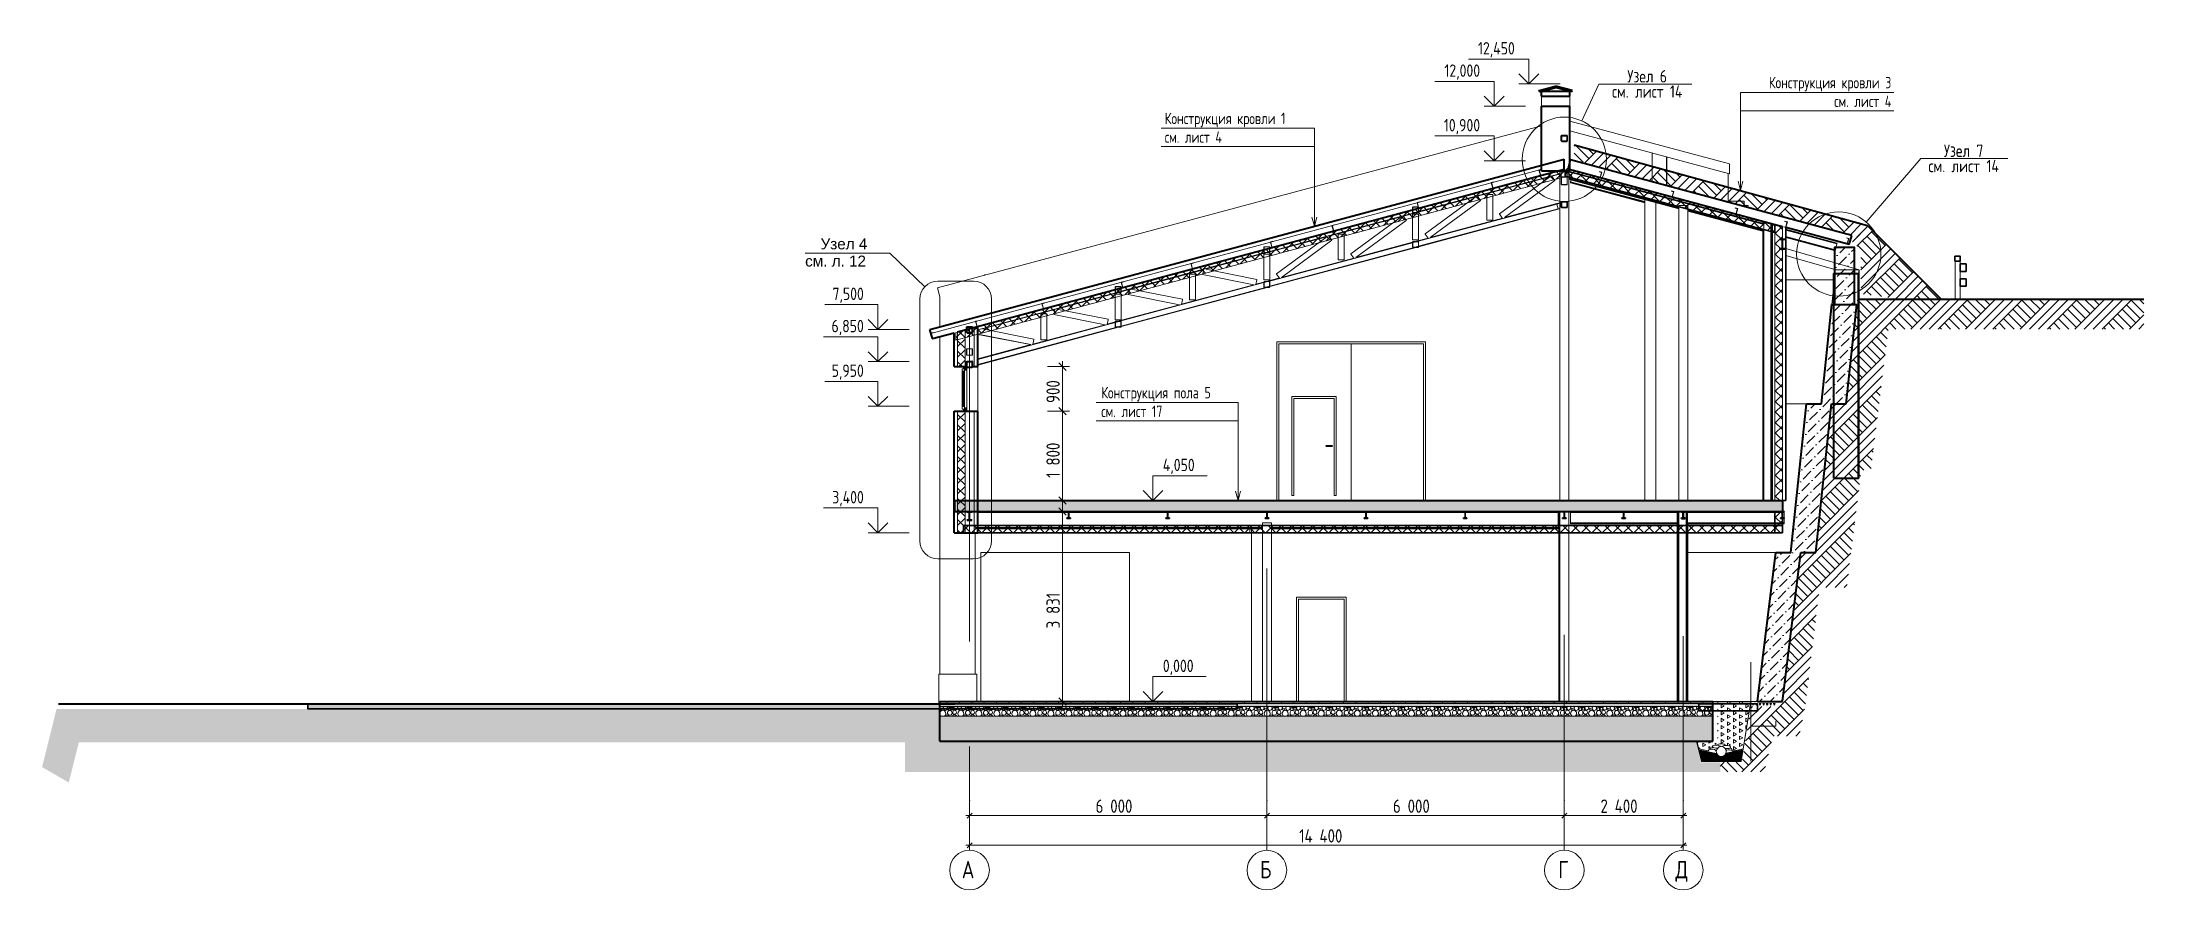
# Model space of a CAD drawing. Header units: millimetres. Extents: x 34668 to 196414, y -30276 to 15801.
# Drawn here: x 154004 to 196414, y -30276 to -13183 of the extents above; entities that cross this region are included whole.
import ezdxf
from ezdxf.enums import TextEntityAlignment as Align

# ---------------------------------------------------------------- set-up
doc = ezdxf.new("R2010")
doc.units = ezdxf.units.MM
doc.header["$MEASUREMENT"] = 0
doc.linetypes.add('Double Dashed copy', pattern=[3020, 2500, -200, 120, -200])
doc.linetypes.add('Штрихштриховая', pattern=[10936.110735, 5291.666508, -2116.666555, 1411.111116, -2116.666555])
for name, color, linetype in [('- Спрятан', 7, 'Continuous'), ('Двери ArchiCAD', 7, 'Continuous'), ('колонны', 7, 'Continuous'), ('крыша', 7, 'Continuous'), ('Окна ArchiCAD', 7, 'Continuous'), ('оси', 7, 'Continuous'), ('отделка', 7, 'Continuous'), ('перекрытие', 7, 'Continuous'), ('подп стены Инжзащита', 7, 'Continuous'), ('размеры', 7, 'Continuous'), ('размеры внутр', 7, 'Continuous'), ('стены внутр', 7, 'Continuous'), ('стены наруж', 7, 'Continuous'), ('стены02', 7, 'Continuous'), ('текст', 7, 'Continuous'), ('чертеж', 7, 'Continuous')]:
    doc.layers.add(name, color=color, linetype=linetype)
for name, color, linetype, lineweight in [('- Спрятан_Ном._пера__96', 7, 'Continuous', 13), ('- Спрятан_Ном._пера__98', 7, 'Continuous', 35), ('0_Ном._пера__95', 251, 'Continuous', 13), ('0_Ном._пера__96', 7, 'Continuous', 13), ('0_Ном._пера__97', 7, 'Continuous', 20), ('Двери ArchiCAD_Ном._пера__96', 7, 'Continuous', 13), ('Двери ArchiCAD_Ном._пера__97', 7, 'Continuous', 20), ('колонны_Ном._пера__96', 7, 'Continuous', 13), ('крыша_Ном._пера__96', 7, 'Continuous', 13), ('крыша_Ном._пера__99', 7, 'Continuous', 40), ('линии_Ном._пера__99', 7, 'Continuous', 40), ('Окна ArchiCAD_Ном._пера__96', 7, 'Continuous', 13), ('Окна ArchiCAD_Ном._пера__97', 7, 'Continuous', 20), ('оси_Ном._пера__96', 7, 'Continuous', 13), ('оси_Ном._пера__97', 7, 'Continuous', 20), ('отделка_Ном._пера__96', 7, 'Continuous', 13), ('перекрытие_Ном._пера__94', 252, 'Continuous', 13), ('перекрытие_Ном._пера__96', 7, 'Continuous', 13), ('перекрытие_Ном._пера__97', 7, 'Continuous', 20), ('перекрытие_Ном._пера__99', 7, 'Continuous', 40), ('подп стены Инжзащита_Ном._пера__94', 252, 'Continuous', 13), ('подп стены Инжзащита_Ном._пера__96', 7, 'Continuous', 13), ('подп стены Инжзащита_Ном._пера__97', 7, 'Continuous', 20), ('подп стены Инжзащита_Ном._пера__98', 7, 'Continuous', 35), ('подп стены Инжзащита_Ном._пера__99', 7, 'Continuous', 40), ('размеры внутр_Ном._пера__51', 98, 'Continuous', 50), ('размеры внутр_Ном._пера__96', 7, 'Continuous', 13), ('размеры_Ном._пера__96', 7, 'Continuous', 13), ('стены внутр_Ном._пера__96', 7, 'Continuous', 13), ('стены наруж_Ном._пера__96', 7, 'Continuous', 13), ('стены наруж_Ном._пера__97', 7, 'Continuous', 20), ('стены наруж_Ном._пера__98', 7, 'Continuous', 35), ('стены наруж_Ном._пера__99', 7, 'Continuous', 40), ('стены02_Ном._пера__96', 7, 'Continuous', 13), ('стены02_Ном._пера__99', 7, 'Continuous', 40), ('текст_Ном._пера__1', 7, 'Continuous', 25), ('текст_Ном._пера__96', 7, 'Continuous', 13), ('чертеж_Ном._пера__96', 7, 'Continuous', 13), ('чертеж_Ном._пера__98', 7, 'Continuous', 35), ('штриховка_Ном._пера__98', 7, 'Continuous', 35)]:
    doc.layers.add(name, color=color, linetype=linetype, lineweight=lineweight)
doc.styles.add('СГЕНЕРИР_СТИЛЬ_1', font='gost_2_304-81_type.ttf')
doc.styles.add('СГЕНЕРИР_СТИЛЬ_2', font='arial.ttf')
doc.dimstyles.new('СГЕНЕРИР_СТИЛЬ__1', dxfattribs={"dimtxt": 270.000005, "dimasz": 95, "dimexe": 0.18, "dimexo": 0, "dimgap": 0.09, "dimtad": 1, "dimtih": 1, "dimtoh": 1, "dimdec": 0, "dimzin": 0, "dimdsep": 46, "dimtxsty": 'СГЕНЕРИР_СТИЛЬ_1', "dimblk": 'ARROWHEAD_6', "dimblk1": 'ARROWHEAD_6', "dimblk2": 'ARROWHEAD_6', "dimcen": 0.09, "dimclrd": 7, "dimclre": 7, "dimclrt": 98, "dimadec": 0, "dimazin": 0, "dimtfac": 1, "dimtdec": 4, "dimtmove": 0, "dimatfit": 3, "dimfxl": 1, "dimtolj": 1, "dimtzin": 0, "dimarcsym": 0})
doc.dimstyles.new('СГЕНЕРИР_СТИЛЬ__4', dxfattribs={"dimtxt": 270.000005, "dimasz": 142.5, "dimexe": 0.18, "dimexo": 300, "dimgap": 0.09, "dimtad": 1, "dimdec": 0, "dimzin": 0, "dimdsep": 46, "dimtxsty": 'СГЕНЕРИР_СТИЛЬ_1', "dimblk": 'ARROWHEAD_6', "dimblk1": 'ARROWHEAD_6', "dimblk2": 'ARROWHEAD_6', "dimcen": 0.09, "dimclrd": 7, "dimclre": 7, "dimclrt": 7, "dimadec": 0, "dimazin": 0, "dimtfac": 1, "dimtdec": 4, "dimtmove": 0, "dimatfit": 3, "dimfxl": 1, "dimtolj": 1, "dimtzin": 0, "dimarcsym": 0})
pattern_1 = [(90, (930903.16, 192068.54), (123.73335, 71.4375), [71.4375, -71.4375]), (30, (930903.16, 192068.54), (-123.733365, 71.437474), [71.4375, -71.4375]), (150, (930965.03, 192104.26), (-1.5e-05, 142.874974), [71.4375, -71.4375])]
pattern_2 = [(45, (115262.05, -26475.72), (-275.7716, 275.7716), []), (45, (115170.1, -26383.8), (-551.543, 551.543), []), (45, (115078.2, -26291.9), (-551.543, 551.543), []), (135, (114986.27, -26199.95), (91.92388, 91.92388), [390, -390])]
pattern_3 = [(45, (115262.05, -26475.72), (-106.06602, 106.06602), []), (135, (115262.05, -26475.72), (106.06602, 106.06602), [])]
pattern_4 = [(45, (115262.05, -26475.72), (-212.132, 212.132), [225, -75, 0, -75]), (45, (115288.56, -26237.07), (-212.132, 212.132), [225, -75, 0, -75])]

msp = doc.modelspace()

# ---------------------------------------------------------------- texts
at = {"layer": '0_Ном._пера__96', "linetype": 'Continuous', "char_height": 250, "attachment_point": 5, "line_spacing_factor": 0.736364, "style": 'СГЕНЕРИР_СТИЛЬ_1'}
for s, insert in [('{Узел 6\\Pсм. лист 14}', (186390.8, -14026.1)), ('{Узел 7\\Pсм. лист 14}', (192775.7, -15528.2))]:
    msp.add_mtext(s, dxfattribs=dict(at, insert=insert))
at = {"layer": 'текст_Ном._пера__1', "linetype": 'Continuous', "char_height": 230, "style": 'СГЕНЕРИР_СТИЛЬ_1'}
for s, insert, attachment_point, line_spacing_factor in [('{\\W0.950000x;Конструкция кровли 3\\Pсм. лист 4}', (191316.4, -14188.6), 6, 0.981818), ('{\\W0.950000x;Конструкция кровли 1\\Pсм. лист 4}', (176655.8, -14910.6), 4, 0.982247), ('{\\W0.950000x;Конструкция пола 5\\Pсм. лист 17}', (175375.4, -20439.8), 4, 0.981818)]:
    msp.add_mtext(s, dxfattribs=dict(at, insert=insert, attachment_point=attachment_point, line_spacing_factor=line_spacing_factor))

# ---------------------------------------------------------------- blocks, each defined once
blk = doc.blocks.new('Элемент разреза_87_1', base_point=(115262, -26476))
at = {"layer": 'подп стены Инжзащита_Ном._пера__96', "linetype": 'Continuous'}
for p, q in [((190155, -17847), (190170, -17778)), ((190655, -17847), (190670, -17776)), ((190670, -17776), (190670, -21976)), ((190670, -17776), (190670, -17776)), ((190670, -21976), (190655, -21976))]:
    blk.add_line(p, q, dxfattribs=at)
at = {"layer": 'подп стены Инжзащита_Ном._пера__99', "linetype": 'Continuous'}
for p, q in [((190155, -17847), (190655, -17847)), ((190155, -21976), (190155, -17847)), ((190655, -21976), (190655, -17847)), ((190155, -21976), (190655, -21976))]:
    blk.add_line(p, q, dxfattribs=at)
blk = doc.blocks.new('Элемент разреза_88_1', base_point=(115262, -26476))
at = {"layer": 'колонны_Ном._пера__96', "linetype": 'Continuous'}
for p, q in [((184628, -15776), (184628, -22426)), ((184808, -15776), (184808, -22426))]:
    blk.add_line(p, q, dxfattribs=at)
blk = doc.blocks.new('Элемент разреза_89_1', base_point=(115262, -26476))
at = {"layer": 'колонны_Ном._пера__96', "linetype": 'Continuous'}
for p, q in [((187208, -16476), (187028, -16476)), ((187028, -16476), (187028, -22426)), ((187208, -16476), (187208, -22426))]:
    blk.add_line(p, q, dxfattribs=at)
blk = doc.blocks.new('Элемент разреза_90_1', base_point=(115262, -26476))
at = {"layer": 'стены наруж_Ном._пера__96', "linetype": 'Continuous'}
h = blk.add_hatch(dxfattribs=at)
h.set_pattern_fill('УТЕПЛИТ_МЕЛКИЙ_0001', color=256, style=0, pattern_type=2)
h.set_pattern_definition(pattern_3)
h.paths.add_polyline_path([(172628, -18985), (172478, -19026), (172478, -19726), (172628, -19726)])
h = blk.add_hatch(dxfattribs=at)
h.set_pattern_fill('УТЕПЛИТ_МЕЛКИЙ_0001', color=256, style=0, pattern_type=2)
h.set_pattern_definition(pattern_3)
h.paths.add_polyline_path([(172628, -20626), (172478, -20626), (172478, -22426), (172628, -22426)])
for p, q in [((172478, -19726), (172478, -19026)), ((172478, -19726), (172478, -19026)), ((172628, -19726), (172628, -18985)), ((172628, -19726), (172628, -18985)), ((172808, -19726), (172808, -18937)), ((172808, -19726), (172808, -18937)), ((172478, -22426), (172478, -20626)), ((172478, -22426), (172478, -20626)), ((172628, -22426), (172628, -20626)), ((172628, -22426), (172628, -20626)), ((172808, -22426), (172808, -20626)), ((172808, -22426), (172808, -20626))]:
    blk.add_line(p, q, dxfattribs=at)
at = {"layer": 'стены наруж_Ном._пера__99', "linetype": 'Continuous'}
for p, q in [((172408, -19726), (172408, -19044)), ((172478, -19026), (172628, -18985)), ((172628, -18985), (172658, -18977)), ((172658, -19033), (172658, -18977)), ((172661, -19040), (172658, -19033)), ((172668, -19043), (172661, -19040)), ((172668, -19043), (172768, -19043)), ((172768, -19043), (172775, -19040)), ((172775, -19040), (172778, -19033)), ((172778, -18945), (172808, -18937)), ((172778, -19033), (172778, -18945)), ((172808, -18937), (172858, -18924)), ((172858, -18924), (172883, -18917)), ((172883, -19726), (172883, -18917)), ((172408, -19726), (172428, -19726)), ((172428, -19726), (172478, -19726)), ((172478, -19726), (172628, -19726)), ((172628, -19726), (172658, -19726)), ((172658, -19633), (172661, -19626)), ((172658, -19726), (172658, -19633)), ((172661, -19626), (172668, -19623)), ((172668, -19623), (172768, -19623)), ((172775, -19626), (172768, -19623)), ((172778, -19633), (172775, -19626)), ((172778, -19726), (172778, -19633)), ((172778, -19726), (172808, -19726)), ((172808, -19726), (172858, -19726)), ((172858, -19726), (172883, -19726)), ((172408, -20626), (172428, -20626)), ((172408, -22426), (172408, -20626)), ((172428, -20626), (172478, -20626)), ((172478, -20626), (172628, -20626)), ((172628, -20626), (172808, -20626)), ((172808, -20626), (172858, -20626)), ((172858, -20626), (172883, -20626)), ((172883, -22426), (172883, -20626))]:
    blk.add_line(p, q, dxfattribs=at)
blk = doc.blocks.new('Элемент разреза_91_1', base_point=(115262, -26476))
at = {"layer": 'перекрытие_Ном._пера__94', "linetype": 'Continuous'}
blk.add_hatch(color=256, dxfattribs=at).paths.add_polyline_path([(189129, -22645), (189129, -22426), (172423, -22426), (172423, -22645)])
at = {"layer": 'перекрытие_Ном._пера__99', "linetype": 'Continuous'}
for p, q in [((172423, -22426), (189129, -22426)), ((172423, -22645), (172423, -22426)), ((189129, -22645), (189129, -22426)), ((172423, -22645), (189129, -22645))]:
    blk.add_line(p, q, dxfattribs=at)
blk = doc.blocks.new('Элемент разреза_92_1', base_point=(115262, -26476))
at = {"layer": 'крыша_Ном._пера__99', "linetype": 'Continuous'}
for p, q in [((171918, -18976), (184718, -15546)), ((184718, -15746), (184718, -15546)), ((172478, -19026), (184718, -15746)), ((171968, -19162), (171918, -18976)), ((171968, -19162), (172408, -19044))]:
    blk.add_line(p, q, dxfattribs=at)
blk = doc.blocks.new('Элемент разреза_93_1', base_point=(115262, -26476))
at = {"layer": 'Окна ArchiCAD_Ном._пера__96', "linetype": 'Continuous'}
for points in [[(172593, -19771), (172618, -19771), (172618, -19796), (172663, -19796), (172663, -19726), (172593, -19726)], [(172618, -20556), (172618, -20581), (172593, -20581), (172593, -20626), (172663, -20626), (172663, -20556)]]:
    blk.add_hatch(color=256, dxfattribs=at).paths.add_polyline_path(points)
for p, q in [((172568, -19821), (172568, -20531)), ((172618, -19821), (172618, -20531)), ((172663, -20556), (172663, -19796)), ((172883, -19726), (172883, -20626))]:
    blk.add_line(p, q, dxfattribs=at)
at = {"layer": 'Окна ArchiCAD_Ном._пера__97', "linetype": 'Continuous'}
for p, q in [((172568, -19771), (172618, -19771)), ((172568, -19821), (172568, -19771)), ((172568, -19821), (172618, -19821)), ((172583, -20531), (172583, -19821)), ((172593, -19726), (172663, -19726)), ((172593, -19771), (172593, -19726)), ((172593, -19771), (172618, -19771)), ((172603, -19821), (172603, -20531)), ((172618, -19821), (172618, -19771)), ((172618, -19796), (172618, -19771)), ((172618, -19796), (172663, -19796)), ((172663, -19796), (172663, -19726)), ((172568, -20531), (172618, -20531)), ((172568, -20581), (172568, -20531)), ((172568, -20581), (172618, -20581)), ((172593, -20581), (172618, -20581)), ((172593, -20626), (172593, -20581)), ((172593, -20626), (172663, -20626)), ((172618, -20581), (172618, -20531)), ((172618, -20581), (172618, -20556)), ((172618, -20556), (172663, -20556)), ((172663, -20626), (172663, -20556))]:
    blk.add_line(p, q, dxfattribs=at)
blk = doc.blocks.new('Элемент разреза_94_1', base_point=(115262, -26476))
at = {"layer": 'колонны_Ном._пера__96', "linetype": 'Continuous'}
for p, q in [((178808, -22876), (178628, -22876)), ((178628, -22876), (178628, -26476)), ((178808, -22876), (178808, -26476))]:
    blk.add_line(p, q, dxfattribs=at)
blk = doc.blocks.new('Элемент разреза_95_1', base_point=(115262, -26476))
at = {"layer": 'отделка_Ном._пера__96', "linetype": 'Continuous'}
for p, q in [((172118, -25926), (172118, -22426)), ((172828, -23076), (172828, -25926))]:
    blk.add_line(p, q, dxfattribs=at)
blk = doc.blocks.new('Элемент разреза_96_1', base_point=(115262, -26476))
at = {"layer": 'стены наруж_Ном._пера__96', "linetype": 'Continuous'}
for p, q in [((184608, -22646), (184595, -22646)), ((178408, -22995), (178408, -26476))]:
    blk.add_line(p, q, dxfattribs=at)
blk = doc.blocks.new('Элемент разреза_97_1', base_point=(115262, -26476))
at = {"layer": 'Двери ArchiCAD_Ном._пера__96', "linetype": 'Continuous'}
for p, q in [((179318, -24376), (180318, -24376)), ((179318, -26476), (179318, -24376)), ((180318, -24376), (180318, -26476))]:
    blk.add_line(p, q, dxfattribs=at)
at = {"layer": 'Двери ArchiCAD_Ном._пера__97', "linetype": 'Continuous'}
for p, q in [((179358, -24416), (179358, -26476)), ((180278, -24416), (179358, -24416)), ((180278, -26476), (180278, -24416))]:
    blk.add_line(p, q, dxfattribs=at)
blk = doc.blocks.new('Элемент разреза_98_1', base_point=(115262, -26476))
at = {"layer": 'колонны_Ном._пера__96', "linetype": 'Continuous'}
for p, q in [((184628, -22646), (184681, -22646)), ((184628, -26476), (184628, -22646)), ((184754, -22646), (184808, -22646)), ((184808, -26476), (184808, -22646))]:
    blk.add_line(p, q, dxfattribs=at)
blk = doc.blocks.new('Элемент разреза_99_1', base_point=(115262, -26476))
at = {"layer": 'колонны_Ном._пера__96', "linetype": 'Continuous'}
for q in [(187198, -22876), (187208, -26476)]:
    blk.add_line((187208, -22876), q, dxfattribs=at)
blk = doc.blocks.new('Элемент разреза_100_1', base_point=(115262, -26476))
at = {"layer": 'подп стены Инжзащита_Ном._пера__96', "linetype": 'Continuous'}
for p, q in [((187208, -23476), (188987, -23476)), ((187718, -26476), (188618, -26476))]:
    blk.add_line(p, q, dxfattribs=at)
blk = doc.blocks.new('Элемент разреза_101_1', base_point=(115262, -26476))
at = {"layer": 'подп стены Инжзащита_Ном._пера__96', "linetype": 'Continuous'}
blk.add_line((189188, -20476), (189605, -20476), dxfattribs=at)
blk = doc.blocks.new('Элемент разреза_102_1', base_point=(115262, -26476))
at = {"layer": 'подп стены Инжзащита_Ном._пера__96', "linetype": 'Continuous'}
for p, q in [((190115, -18476), (190155, -18099)), ((190670, -17976), (190657, -18101)), ((190657, -17976), (190670, -17976))]:
    blk.add_line(p, q, dxfattribs=at)
blk = doc.blocks.new('Элемент разреза_103_1', base_point=(115262, -26476))
at = {"layer": 'подп стены Инжзащита_Ном._пера__96', "linetype": 'Continuous'}
blk.add_line((189188, -17976), (190155, -17976), dxfattribs=at)
blk = doc.blocks.new('Элемент разреза_104_1', base_point=(115262, -26476))
at = {"layer": 'подп стены Инжзащита_Ном._пера__96', "linetype": 'Continuous'}
for p, q in [((189188, -17347), (190670, -17776)), ((189188, -17485), (190194, -17776)), ((190194, -17776), (190194, -17780)), ((190670, -17776), (190194, -17776))]:
    blk.add_line(p, q, dxfattribs=at)
blk = doc.blocks.new('Элемент разреза_105_1', base_point=(115262, -26476))
at = {"layer": 'подп стены Инжзащита_Ном._пера__96', "linetype": 'Continuous'}
for p, q in [((188346, -16388), (188023, -16388)), ((188346, -16388), (188331, -16494)), ((188346, -16476), (188346, -16388))]:
    blk.add_line(p, q, dxfattribs=at)
blk = doc.blocks.new('Элемент разреза_106_1', base_point=(115262, -26476))
at = {"layer": 'стены наруж_Ном._пера__96', "linetype": 'Continuous'}
h = blk.add_hatch(dxfattribs=at)
h.set_pattern_fill('УТЕПЛИТ_МЕЛКИЙ_0001', color=256, style=0, pattern_type=2)
h.set_pattern_definition(pattern_3)
h.paths.add_polyline_path([(189118, -16905), (188968, -16865), (188968, -22426), (189118, -22426), (189118, -17356), (189068, -17356), (189068, -17348), (189104, -17348), (189112, -17344), (189115, -17337), (189115, -17175), (189112, -17167), (189104, -17164), (189068, -17164), (189068, -17156), (189118, -17156)])
at = {"layer": 'стены наруж_Ном._пера__97', "linetype": 'Continuous'}
for p, q in [((188918, -22426), (188918, -16851)), ((188918, -22426), (188918, -16851)), ((188968, -22426), (188968, -16865)), ((188968, -22426), (188968, -16865)), ((189118, -17156), (189118, -16905)), ((189118, -17156), (189118, -16905)), ((189118, -22426), (189118, -17356)), ((189118, -22426), (189118, -17356))]:
    blk.add_line(p, q, dxfattribs=at)
at = {"layer": 'стены наруж_Ном._пера__98', "linetype": 'Continuous'}
for p, q in [((188918, -16851), (188893, -16844)), ((188893, -22426), (188893, -16844)), ((188968, -16865), (188918, -16851)), ((189118, -16905), (188968, -16865)), ((189188, -22426), (189188, -16923)), ((189068, -17164), (189068, -17156)), ((189068, -17156), (189118, -17156)), ((189068, -17164), (189104, -17164)), ((189068, -17356), (189068, -17348)), ((189068, -17348), (189104, -17348)), ((189068, -17356), (189118, -17356)), ((189112, -17167), (189104, -17164)), ((189104, -17348), (189112, -17344)), ((189115, -17175), (189112, -17167)), ((189112, -17344), (189115, -17337)), ((189115, -17337), (189115, -17175)), ((189118, -17156), (189168, -17156)), ((189118, -17356), (189168, -17356)), ((189121, -17175), (189124, -17167)), ((189121, -17337), (189121, -17175)), ((189124, -17344), (189121, -17337)), ((189124, -17167), (189132, -17164)), ((189132, -17348), (189124, -17344)), ((189132, -17164), (189168, -17164)), ((189132, -17348), (189168, -17348)), ((189168, -17156), (189168, -17156)), ((189168, -17164), (189168, -17156)), ((189168, -17164), (189168, -17164)), ((189168, -17348), (189168, -17348)), ((189168, -17356), (189168, -17348)), ((189168, -17356), (189168, -17356)), ((188893, -22426), (188918, -22426)), ((188918, -22426), (188968, -22426)), ((188968, -22426), (189118, -22426)), ((189118, -22426), (189168, -22426)), ((189168, -22426), (189188, -22426))]:
    blk.add_line(p, q, dxfattribs=at)
blk = doc.blocks.new('Элемент разреза_107_1', base_point=(115262, -26476))
at = {"layer": 'стены наруж_Ном._пера__96', "linetype": 'Continuous'}
for p, q in [((186565, -16255), (186565, -16221)), ((186565, -22426), (186565, -16420)), ((188725, -16834), (188725, -16800)), ((188725, -22426), (188725, -16999))]:
    blk.add_line(p, q, dxfattribs=at)
blk = doc.blocks.new('Элемент разреза_108_1', base_point=(115262, -26476))
at = {"layer": 'крыша_Ном._пера__99', "linetype": 'Continuous'}
for p, q in [((184793, -15746), (184843, -15559)), ((190518, -17080), (184843, -15559)), ((189118, -16905), (184793, -15746)), ((190468, -17266), (189188, -16923)), ((190468, -17266), (190518, -17080))]:
    blk.add_line(p, q, dxfattribs=at)
blk = doc.blocks.new('Элемент разреза_109_1', base_point=(115262, -26476))
at = {"layer": 'стены наруж_Ном._пера__96', "linetype": 'Continuous'}
for p, q in [((187028, -26476), (187028, -22646)), ((187028, -26476), (187028, -22646)), ((187178, -26476), (187178, -22646)), ((187178, -26476), (187178, -22646))]:
    blk.add_line(p, q, dxfattribs=at)
at = {"layer": 'стены наруж_Ном._пера__99', "linetype": 'Continuous'}
for p, q in [((187008, -26476), (187008, -22646)), ((187008, -22646), (187028, -22646)), ((187028, -22646), (187081, -22646)), ((187081, -22652), (187081, -22646)), ((187081, -22652), (187108, -22652)), ((187081, -22785), (187081, -22778)), ((187081, -22778), (187108, -22778)), ((187081, -22785), (187154, -22785)), ((187113, -22654), (187108, -22652)), ((187108, -22778), (187113, -22776)), ((187115, -22659), (187113, -22654)), ((187113, -22776), (187115, -22771)), ((187115, -22771), (187115, -22659)), ((187120, -22659), (187122, -22654)), ((187120, -22771), (187120, -22659)), ((187122, -22776), (187120, -22771)), ((187122, -22654), (187127, -22652)), ((187127, -22778), (187122, -22776)), ((187127, -22652), (187154, -22652)), ((187127, -22778), (187154, -22778)), ((187154, -22646), (187178, -22646)), ((187154, -22652), (187154, -22646)), ((187154, -22785), (187154, -22778)), ((187178, -22646), (187198, -22646)), ((187198, -26476), (187198, -22646)), ((187008, -26476), (187028, -26476)), ((187028, -26476), (187178, -26476)), ((187178, -26476), (187198, -26476))]:
    blk.add_line(p, q, dxfattribs=at)
blk = doc.blocks.new('Элемент разреза_110_1', base_point=(115262, -26476))
at = {"layer": 'стены наруж_Ном._пера__96', "linetype": 'Continuous'}
for p, q in [((184608, -26476), (184608, -22646)), ((184628, -22646), (184608, -22646)), ((184840, -22646), (184808, -22646))]:
    blk.add_line(p, q, dxfattribs=at)
blk = doc.blocks.new('Элемент разреза_111_1', base_point=(115262, -26476))
at = {"layer": 'стены02_Ном._пера__96', "linetype": 'Continuous'}
for p, q in [((172863, -25926), (172098, -25926)), ((172098, -25926), (172098, -26526)), ((172863, -25926), (172863, -26476)), ((172098, -26526), (172118, -26526))]:
    blk.add_line(p, q, dxfattribs=at)
blk = doc.blocks.new('Элемент разреза_112_1', base_point=(115262, -26476))
at = {"layer": 'отделка_Ном._пера__96', "linetype": 'Continuous'}
blk.add_line((172118, -22426), (172118, -19122), dxfattribs=at)
blk = doc.blocks.new('Элемент разреза_113_1', base_point=(115262, -26476))
at = {"layer": 'перекрытие_Ном._пера__96', "linetype": 'Continuous'}
h = blk.add_hatch(dxfattribs=at)
h.set_pattern_fill('УТЕПЛИТ_МЕЛКИЙ_0001', color=256, style=0, pattern_type=2)
h.set_pattern_definition(pattern_3)
h.paths.add_polyline_path([(172478, -23076), (172628, -23076), (172628, -22426), (172478, -22426)])
for p, q in [((172478, -23076), (172478, -22426)), ((172478, -23076), (172478, -22426)), ((172628, -23076), (172628, -22426)), ((172628, -23076), (172628, -22426)), ((172808, -23076), (172808, -22426)), ((172808, -23076), (172808, -22426))]:
    blk.add_line(p, q, dxfattribs=at)
at = {"layer": 'перекрытие_Ном._пера__99', "linetype": 'Continuous'}
for p, q in [((172408, -23076), (172408, -22426)), ((172883, -23076), (172883, -22426)), ((172672, -22653), (172672, -22645)), ((172672, -22645), (172763, -22645)), ((172672, -22653), (172706, -22653)), ((172672, -22825), (172672, -22817)), ((172672, -22817), (172706, -22817)), ((172672, -22825), (172763, -22825)), ((172712, -22655), (172706, -22653)), ((172706, -22817), (172712, -22814)), ((172715, -22662), (172712, -22655)), ((172712, -22814), (172715, -22808)), ((172715, -22808), (172715, -22662)), ((172720, -22662), (172723, -22655)), ((172720, -22808), (172720, -22662)), ((172723, -22814), (172720, -22808)), ((172723, -22655), (172729, -22653)), ((172729, -22817), (172723, -22814)), ((172729, -22653), (172763, -22653)), ((172729, -22817), (172763, -22817)), ((172763, -22653), (172763, -22645)), ((172763, -22825), (172763, -22817)), ((172408, -23076), (172428, -23076)), ((172428, -23076), (172478, -23076)), ((172478, -23076), (172628, -23076)), ((172628, -23076), (172808, -23076)), ((172808, -23076), (172858, -23076)), ((172858, -23076), (172883, -23076))]:
    blk.add_line(p, q, dxfattribs=at)
blk = doc.blocks.new('Элемент разреза_114_1', base_point=(115262, -26476))
at = {"layer": 'Двери ArchiCAD_Ном._пера__96', "linetype": 'Continuous'}
for p, q in [((178918, -19226), (178918, -22426)), ((181918, -19226), (178918, -19226)), ((181918, -22426), (181918, -19226))]:
    blk.add_line(p, q, dxfattribs=at)
at = {"layer": 'Двери ArchiCAD_Ном._пера__97', "linetype": 'Continuous'}
for p, q in [((178958, -22426), (178958, -19266)), ((178958, -19266), (181878, -19266)), ((180418, -22426), (180418, -19266)), ((181878, -19266), (181878, -22426))]:
    blk.add_line(p, q, dxfattribs=at)
blk = doc.blocks.new('Элемент разреза_115_1', base_point=(115262, -26476))
at = {"layer": 'стены внутр_Ном._пера__96', "linetype": 'Continuous'}
for p, q in [((175943, -23476), (172943, -23476)), ((172943, -26476), (172943, -23476)), ((175943, -23476), (175943, -26476))]:
    blk.add_line(p, q, dxfattribs=at)
blk = doc.blocks.new('Элемент разреза_116_1', base_point=(115262, -26476))
at = {"layer": 'подп стены Инжзащита_Ном._пера__96', "linetype": 'Continuous'}
for p, q in [((188428, -16476), (188337, -16476)), ((188424, -16519), (188428, -16476))]:
    blk.add_line(p, q, dxfattribs=at)
blk = doc.blocks.new('Элемент разреза_117_1', base_point=(115262, -26476))
at = {"layer": 'стены наруж_Ном._пера__96', "linetype": 'Continuous'}
blk.add_line((186493, -15422), (186493, -16001), dxfattribs=at)
blk = doc.blocks.new('Элемент разреза_118_1', base_point=(115262, -26476))
at = {"layer": 'крыша_Ном._пера__96', "linetype": 'Continuous'}
for p, q in [((184828, -14775), (188050, -15639)), ((184828, -14975), (188050, -15839)), ((188050, -15839), (188050, -15639))]:
    blk.add_line(p, q, dxfattribs=at)
blk = doc.blocks.new('Элемент разреза_119_1', base_point=(115262, -26476))
at = {"layer": 'Двери ArchiCAD_Ном._пера__96', "linetype": 'Continuous'}
for p, q in [((179218, -20326), (180118, -20326)), ((179218, -20366), (179218, -20326)), ((180118, -20326), (180118, -20366)), ((179218, -22326), (179218, -20366)), ((179258, -20366), (179258, -22326)), ((180078, -20366), (179258, -20366)), ((180078, -22326), (180078, -20366)), ((180118, -20366), (180118, -22326)), ((179911, -21319), (179908, -21326)), ((179908, -21326), (179911, -21333)), ((179912, -21319), (179909, -21326)), ((179909, -21326), (179912, -21333)), ((179918, -21316), (179911, -21319)), ((179911, -21333), (179918, -21336)), ((179917, -21319), (179915, -21326)), ((179915, -21326), (179917, -21333)), ((179919, -21316), (179918, -21316)), ((179919, -21336), (179918, -21336)), ((179922, -21316), (179919, -21316)), ((179922, -21336), (179919, -21336)), ((179927, -21316), (179922, -21316)), ((179927, -21336), (179922, -21336)), ((179924, -21319), (179923, -21326)), ((179923, -21326), (179924, -21333)), ((179933, -21316), (179927, -21316)), ((179933, -21336), (179927, -21336)), ((180013, -21316), (179933, -21316)), ((180013, -21336), (179933, -21336)), ((180018, -21316), (180013, -21316)), ((180018, -21336), (180013, -21336)), ((180023, -21316), (180018, -21316)), ((180023, -21336), (180018, -21336)), ((180021, -21319), (180022, -21326)), ((180022, -21326), (180021, -21333)), ((180027, -21316), (180023, -21316)), ((180027, -21336), (180023, -21336)), ((180028, -21316), (180027, -21316)), ((180028, -21336), (180027, -21336)), ((180028, -21316), (180035, -21319)), ((180028, -21319), (180031, -21326)), ((180031, -21326), (180028, -21333)), ((180035, -21333), (180028, -21336)), ((180033, -21319), (180036, -21326)), ((180036, -21326), (180033, -21333)), ((180035, -21319), (180038, -21326)), ((180038, -21326), (180035, -21333)), ((179258, -22326), (179218, -22326)), ((180118, -22326), (180078, -22326))]:
    blk.add_line(p, q, dxfattribs=at)
blk = doc.blocks.new('Элемент разреза_120_1', base_point=(115262, -26476))
at = {"layer": 'перекрытие_Ном._пера__96', "linetype": 'Continuous'}
for p, q in [((178373, -23076), (172883, -23076)), ((178373, -22995), (178373, -23076))]:
    blk.add_line(p, q, dxfattribs=at)
blk = doc.blocks.new('Элемент разреза_121_1', base_point=(115262, -26476))
at = {"layer": 'стены наруж_Ном._пера__96', "linetype": 'Continuous'}
for q in [(173037, -17876), (173018, -17881)]:
    blk.add_line((173018, -17876), q, dxfattribs=at)
blk = doc.blocks.new('Элемент разреза_122_1', base_point=(115262, -26476))
at = {"layer": 'отделка_Ном._пера__96', "linetype": 'Continuous'}
blk.add_line((172118, -18322), (172118, -18922), dxfattribs=at)
blk = doc.blocks.new('Элемент разреза_123_1', base_point=(115262, -26476))
at = {"layer": 'крыша_Ном._пера__96', "linetype": 'Continuous'}
for p, q in [((172068, -18136), (184258, -14869)), ((172118, -18322), (172068, -18136))]:
    blk.add_line(p, q, dxfattribs=at)
blk = doc.blocks.new('Элемент разреза_124_1', base_point=(115262, -26476))
at = {"layer": 'Окна ArchiCAD_Ном._пера__96', "linetype": 'Continuous'}
for p, q in [((184258, -14476), (184258, -14276)), ((184828, -14476), (184828, -14276))]:
    blk.add_line(p, q, dxfattribs=at)
blk = doc.blocks.new('Элемент разреза_125_1', base_point=(115262, -26476))
at = {"layer": 'крыша_Ном._пера__99', "linetype": 'Continuous'}
for p, q in [((184208, -14159), (184543, -14069)), ((184215, -14187), (184208, -14159)), ((184215, -14187), (184550, -14097)), ((184550, -14097), (184543, -14069))]:
    blk.add_line(p, q, dxfattribs=at)
blk = doc.blocks.new('Элемент разреза_126_1', base_point=(115262, -26476))
at = {"layer": 'крыша_Ном._пера__99', "linetype": 'Continuous'}
for p, q in [((184535, -14097), (184543, -14069)), ((184870, -14187), (184535, -14097)), ((184878, -14159), (184543, -14069)), ((184870, -14187), (184878, -14159))]:
    blk.add_line(p, q, dxfattribs=at)
blk = doc.blocks.new('Элемент разреза_127_1', base_point=(115262, -26476))
at = {"layer": 'стены наруж_Ном._пера__96', "linetype": 'Continuous'}
for p, q in [((186788, -15501), (186788, -16080)), ((188023, -16411), (188023, -15832))]:
    blk.add_line(p, q, dxfattribs=at)
blk = doc.blocks.new('Элемент разреза_128_1', base_point=(115262, -26476))
at = {"layer": 'стены наруж_Ном._пера__96', "linetype": 'Continuous'}
for p, q in [((186343, -16161), (186343, -16195)), ((186343, -16361), (186343, -22426))]:
    blk.add_line(p, q, dxfattribs=at)
blk = doc.blocks.new('Элемент разреза_129_1', base_point=(115262, -26476))
at = {"layer": 'стены наруж_Ном._пера__96', "linetype": 'Continuous'}
blk.add_line((188743, -16804), (188743, -22426), dxfattribs=at)
blk = doc.blocks.new('Элемент разреза_130_1', base_point=(115262, -26476))
at = {"layer": 'стены наруж_Ном._пера__96', "linetype": 'Continuous'}
blk.add_line((186778, -16078), (186778, -15498), dxfattribs=at)
blk = doc.blocks.new('Элемент разреза_131_1', base_point=(115262, -26476))
at = {"layer": '- Спрятан_Ном._пера__96', "linetype": 'Continuous'}
blk.add_line((184607, -22645), (184607, -22646), dxfattribs=at)
blk = doc.blocks.new('Элемент разреза_132_1', base_point=(115262, -26476))
at = {"layer": '- Спрятан_Ном._пера__96', "linetype": 'Continuous'}
for p, q in [((184840, -22645), (184840, -22654)), ((184840, -22654), (184840, -22657)), ((184840, -22654), (185913, -22654)), ((184840, -22657), (184840, -22666)), ((184840, -22666), (184840, -22874)), ((184840, -22666), (185915, -22666)), ((184840, -22874), (184840, -22882)), ((184840, -22874), (187008, -22874)), ((184840, -22882), (184840, -22886)), ((184840, -22886), (184840, -22895)), ((184840, -22886), (187008, -22886)), ((184840, -22895), (187008, -22895)), ((185920, -22666), (187008, -22666)), ((185922, -22654), (187008, -22654)), ((187198, -22654), (189113, -22654)), ((187198, -22666), (189115, -22666)), ((187198, -22874), (189154, -22874)), ((187208, -22886), (189154, -22886)), ((187208, -22895), (189154, -22895)), ((189120, -22666), (189154, -22666)), ((189122, -22654), (189154, -22654)), ((189154, -22645), (189154, -22654)), ((189154, -22645), (189154, -22645)), ((189154, -22654), (189154, -22657)), ((189154, -22657), (189154, -22666)), ((189154, -22666), (189154, -22874)), ((189154, -22874), (189154, -22882)), ((189154, -22882), (189154, -22886)), ((189154, -22886), (189154, -22895))]:
    blk.add_line(p, q, dxfattribs=at)
blk = doc.blocks.new('Элемент разреза_133_1', base_point=(115262, -26476))
at = {"layer": '- Спрятан_Ном._пера__96', "linetype": 'Continuous'}
for p, q in [((172883, -22656), (174714, -22656)), ((172883, -22670), (174715, -22670)), ((174720, -22670), (176715, -22670)), ((174721, -22656), (176714, -22656)), ((176720, -22670), (178715, -22670)), ((176721, -22656), (178714, -22656)), ((178720, -22670), (180715, -22670)), ((178721, -22656), (180714, -22656)), ((180720, -22670), (182715, -22670)), ((180721, -22656), (182714, -22656)), ((182720, -22670), (184595, -22670)), ((182721, -22656), (184595, -22656)), ((184595, -22645), (184595, -22656)), ((184595, -22656), (184595, -22658)), ((184595, -22658), (184595, -22663)), ((184595, -22663), (184595, -22670)), ((184595, -22670), (184595, -22970)), ((172883, -22970), (178628, -22970)), ((172883, -22984), (178628, -22984)), ((172883, -22995), (178628, -22995)), ((178808, -22970), (184595, -22970)), ((178808, -22984), (184595, -22984)), ((178808, -22995), (184595, -22995)), ((184595, -22970), (184595, -22977)), ((184595, -22977), (184595, -22982)), ((184595, -22982), (184595, -22984)), ((184595, -22984), (184595, -22995))]:
    blk.add_line(p, q, dxfattribs=at)
blk = doc.blocks.new('Элемент разреза_134_1', base_point=(115262, -26476))
at = {"layer": '- Спрятан_Ном._пера__96', "linetype": 'Continuous', "lineweight": 25}
blk.add_hatch(color=7, dxfattribs=at).paths.add_polyline_path([(174754, -22785), (174754, -22778), (174727, -22778), (174722, -22776), (174720, -22771), (174720, -22659), (174722, -22654), (174727, -22652), (174754, -22652), (174754, -22645), (174681, -22645), (174681, -22652), (174708, -22652), (174713, -22654), (174715, -22659), (174715, -22771), (174713, -22776), (174708, -22778), (174681, -22778), (174681, -22785)])
at = {"layer": '- Спрятан_Ном._пера__98', "linetype": 'Continuous'}
for p, q in [((174681, -22645), (174754, -22645)), ((174681, -22652), (174681, -22645)), ((174681, -22652), (174708, -22652)), ((174681, -22778), (174708, -22778)), ((174681, -22785), (174681, -22778)), ((174681, -22785), (174754, -22785)), ((174713, -22654), (174708, -22652)), ((174708, -22778), (174713, -22776)), ((174715, -22659), (174713, -22654)), ((174713, -22776), (174715, -22771)), ((174715, -22771), (174715, -22659)), ((174720, -22659), (174722, -22654)), ((174720, -22771), (174720, -22659)), ((174722, -22776), (174720, -22771)), ((174722, -22654), (174727, -22652)), ((174727, -22778), (174722, -22776)), ((174727, -22652), (174754, -22652)), ((174727, -22778), (174754, -22778)), ((174754, -22652), (174754, -22645)), ((174754, -22785), (174754, -22778))]:
    blk.add_line(p, q, dxfattribs=at)
blk = doc.blocks.new('Элемент разреза_135_1', base_point=(115262, -26476))
at = {"layer": '- Спрятан_Ном._пера__96', "linetype": 'Continuous', "lineweight": 25}
blk.add_hatch(color=7, dxfattribs=at).paths.add_polyline_path([(176754, -22785), (176754, -22778), (176727, -22778), (176722, -22776), (176720, -22771), (176720, -22659), (176722, -22654), (176727, -22652), (176754, -22652), (176754, -22645), (176681, -22645), (176681, -22652), (176708, -22652), (176713, -22654), (176715, -22659), (176715, -22771), (176713, -22776), (176708, -22778), (176681, -22778), (176681, -22785)])
at = {"layer": '- Спрятан_Ном._пера__98', "linetype": 'Continuous'}
for p, q in [((176681, -22645), (176754, -22645)), ((176681, -22652), (176681, -22645)), ((176681, -22652), (176708, -22652)), ((176681, -22778), (176708, -22778)), ((176681, -22785), (176681, -22778)), ((176681, -22785), (176754, -22785)), ((176713, -22654), (176708, -22652)), ((176708, -22778), (176713, -22776)), ((176715, -22659), (176713, -22654)), ((176713, -22776), (176715, -22771)), ((176715, -22771), (176715, -22659)), ((176720, -22659), (176722, -22654)), ((176720, -22771), (176720, -22659)), ((176722, -22776), (176720, -22771)), ((176722, -22654), (176727, -22652)), ((176727, -22778), (176722, -22776)), ((176727, -22652), (176754, -22652)), ((176727, -22778), (176754, -22778)), ((176754, -22652), (176754, -22645)), ((176754, -22785), (176754, -22778))]:
    blk.add_line(p, q, dxfattribs=at)
blk = doc.blocks.new('Элемент разреза_136_1', base_point=(115262, -26476))
at = {"layer": '- Спрятан_Ном._пера__96', "linetype": 'Continuous', "lineweight": 25}
blk.add_hatch(color=7, dxfattribs=at).paths.add_polyline_path([(178754, -22785), (178754, -22778), (178727, -22778), (178722, -22776), (178720, -22771), (178720, -22659), (178722, -22654), (178727, -22652), (178754, -22652), (178754, -22645), (178681, -22645), (178681, -22652), (178708, -22652), (178713, -22654), (178715, -22659), (178715, -22771), (178713, -22776), (178708, -22778), (178681, -22778), (178681, -22785)])
at = {"layer": '- Спрятан_Ном._пера__98', "linetype": 'Continuous'}
for p, q in [((178681, -22645), (178754, -22645)), ((178681, -22652), (178681, -22645)), ((178681, -22652), (178708, -22652)), ((178681, -22778), (178708, -22778)), ((178681, -22785), (178681, -22778)), ((178681, -22785), (178754, -22785)), ((178713, -22654), (178708, -22652)), ((178708, -22778), (178713, -22776)), ((178715, -22659), (178713, -22654)), ((178713, -22776), (178715, -22771)), ((178715, -22771), (178715, -22659)), ((178720, -22659), (178722, -22654)), ((178720, -22771), (178720, -22659)), ((178722, -22776), (178720, -22771)), ((178722, -22654), (178727, -22652)), ((178727, -22778), (178722, -22776)), ((178727, -22652), (178754, -22652)), ((178727, -22778), (178754, -22778)), ((178754, -22652), (178754, -22645)), ((178754, -22785), (178754, -22778))]:
    blk.add_line(p, q, dxfattribs=at)
blk = doc.blocks.new('Элемент разреза_137_1', base_point=(115262, -26476))
at = {"layer": '- Спрятан_Ном._пера__96', "linetype": 'Continuous', "lineweight": 25}
blk.add_hatch(color=7, dxfattribs=at).paths.add_polyline_path([(180754, -22785), (180754, -22778), (180727, -22778), (180722, -22776), (180720, -22771), (180720, -22659), (180722, -22654), (180727, -22652), (180754, -22652), (180754, -22645), (180681, -22645), (180681, -22652), (180708, -22652), (180713, -22654), (180715, -22659), (180715, -22771), (180713, -22776), (180708, -22778), (180681, -22778), (180681, -22785)])
at = {"layer": '- Спрятан_Ном._пера__98', "linetype": 'Continuous'}
for p, q in [((180681, -22645), (180754, -22645)), ((180681, -22652), (180681, -22645)), ((180681, -22652), (180708, -22652)), ((180681, -22778), (180708, -22778)), ((180681, -22785), (180681, -22778)), ((180681, -22785), (180754, -22785)), ((180713, -22654), (180708, -22652)), ((180708, -22778), (180713, -22776)), ((180715, -22659), (180713, -22654)), ((180713, -22776), (180715, -22771)), ((180715, -22771), (180715, -22659)), ((180720, -22659), (180722, -22654)), ((180720, -22771), (180720, -22659)), ((180722, -22776), (180720, -22771)), ((180722, -22654), (180727, -22652)), ((180727, -22778), (180722, -22776)), ((180727, -22652), (180754, -22652)), ((180727, -22778), (180754, -22778)), ((180754, -22652), (180754, -22645)), ((180754, -22785), (180754, -22778))]:
    blk.add_line(p, q, dxfattribs=at)
blk = doc.blocks.new('Элемент разреза_138_1', base_point=(115262, -26476))
at = {"layer": '- Спрятан_Ном._пера__96', "linetype": 'Continuous', "lineweight": 25}
blk.add_hatch(color=7, dxfattribs=at).paths.add_polyline_path([(182754, -22785), (182754, -22778), (182727, -22778), (182722, -22776), (182720, -22771), (182720, -22659), (182722, -22654), (182727, -22652), (182754, -22652), (182754, -22645), (182681, -22645), (182681, -22652), (182708, -22652), (182713, -22654), (182715, -22659), (182715, -22771), (182713, -22776), (182708, -22778), (182681, -22778), (182681, -22785)])
at = {"layer": '- Спрятан_Ном._пера__98', "linetype": 'Continuous'}
for p, q in [((182681, -22645), (182754, -22645)), ((182681, -22652), (182681, -22645)), ((182681, -22652), (182708, -22652)), ((182681, -22778), (182708, -22778)), ((182681, -22785), (182681, -22778)), ((182681, -22785), (182754, -22785)), ((182713, -22654), (182708, -22652)), ((182708, -22778), (182713, -22776)), ((182715, -22659), (182713, -22654)), ((182713, -22776), (182715, -22771)), ((182715, -22771), (182715, -22659)), ((182720, -22659), (182722, -22654)), ((182720, -22771), (182720, -22659)), ((182722, -22776), (182720, -22771)), ((182722, -22654), (182727, -22652)), ((182727, -22778), (182722, -22776)), ((182727, -22652), (182754, -22652)), ((182727, -22778), (182754, -22778)), ((182754, -22652), (182754, -22645)), ((182754, -22785), (182754, -22778))]:
    blk.add_line(p, q, dxfattribs=at)
blk = doc.blocks.new('Элемент разреза_139_1', base_point=(115262, -26476))
at = {"layer": '- Спрятан_Ном._пера__96', "linetype": 'Continuous', "lineweight": 25}
blk.add_hatch(color=7, dxfattribs=at).paths.add_polyline_path([(184754, -22785), (184754, -22778), (184727, -22778), (184722, -22776), (184720, -22771), (184720, -22659), (184722, -22654), (184727, -22652), (184754, -22652), (184754, -22645), (184681, -22645), (184681, -22652), (184708, -22652), (184713, -22654), (184715, -22659), (184715, -22771), (184713, -22776), (184708, -22778), (184681, -22778), (184681, -22785)])
at = {"layer": '- Спрятан_Ном._пера__98', "linetype": 'Continuous'}
for p, q in [((184681, -22645), (184754, -22645)), ((184681, -22652), (184681, -22645)), ((184681, -22652), (184708, -22652)), ((184681, -22778), (184708, -22778)), ((184681, -22785), (184681, -22778)), ((184681, -22785), (184754, -22785)), ((184713, -22654), (184708, -22652)), ((184708, -22778), (184713, -22776)), ((184715, -22659), (184713, -22654)), ((184713, -22776), (184715, -22771)), ((184715, -22771), (184715, -22659)), ((184720, -22659), (184722, -22654)), ((184720, -22771), (184720, -22659)), ((184722, -22776), (184720, -22771)), ((184722, -22654), (184727, -22652)), ((184727, -22778), (184722, -22776)), ((184727, -22652), (184754, -22652)), ((184727, -22778), (184754, -22778)), ((184754, -22652), (184754, -22645)), ((184754, -22785), (184754, -22778))]:
    blk.add_line(p, q, dxfattribs=at)
blk = doc.blocks.new('Элемент разреза_140_1', base_point=(115262, -26476))
at = {"layer": '- Спрятан_Ном._пера__96', "linetype": 'Continuous', "lineweight": 25}
blk.add_hatch(color=7, dxfattribs=at).paths.add_polyline_path([(185954, -22785), (185954, -22778), (185927, -22778), (185922, -22776), (185920, -22771), (185920, -22659), (185922, -22654), (185927, -22652), (185954, -22652), (185954, -22645), (185881, -22645), (185881, -22652), (185908, -22652), (185913, -22654), (185915, -22659), (185915, -22771), (185913, -22776), (185908, -22778), (185881, -22778), (185881, -22785)])
at = {"layer": '- Спрятан_Ном._пера__98', "linetype": 'Continuous'}
for p, q in [((185881, -22645), (185954, -22645)), ((185881, -22652), (185881, -22645)), ((185881, -22652), (185908, -22652)), ((185881, -22778), (185908, -22778)), ((185881, -22785), (185881, -22778)), ((185881, -22785), (185954, -22785)), ((185913, -22654), (185908, -22652)), ((185908, -22778), (185913, -22776)), ((185915, -22659), (185913, -22654)), ((185913, -22776), (185915, -22771)), ((185915, -22771), (185915, -22659)), ((185920, -22659), (185922, -22654)), ((185920, -22771), (185920, -22659)), ((185922, -22776), (185920, -22771)), ((185922, -22654), (185927, -22652)), ((185927, -22778), (185922, -22776)), ((185927, -22652), (185954, -22652)), ((185927, -22778), (185954, -22778)), ((185954, -22652), (185954, -22645)), ((185954, -22785), (185954, -22778))]:
    blk.add_line(p, q, dxfattribs=at)
blk = doc.blocks.new('Элемент разреза_141_1', base_point=(115262, -26476))
at = {"layer": '- Спрятан_Ном._пера__96', "linetype": 'Continuous', "lineweight": 25}
blk.add_hatch(color=7, dxfattribs=at).paths.add_polyline_path([(187154, -22785), (187154, -22778), (187127, -22778), (187122, -22776), (187120, -22771), (187120, -22659), (187122, -22654), (187127, -22652), (187154, -22652), (187154, -22645), (187081, -22645), (187081, -22652), (187108, -22652), (187113, -22654), (187115, -22659), (187115, -22771), (187113, -22776), (187108, -22778), (187081, -22778), (187081, -22785)])
at = {"layer": '- Спрятан_Ном._пера__98', "linetype": 'Continuous'}
for p, q in [((187081, -22645), (187154, -22645)), ((187081, -22652), (187081, -22645)), ((187081, -22652), (187108, -22652)), ((187081, -22778), (187108, -22778)), ((187081, -22785), (187081, -22778)), ((187081, -22785), (187154, -22785)), ((187113, -22654), (187108, -22652)), ((187108, -22778), (187113, -22776)), ((187115, -22659), (187113, -22654)), ((187113, -22776), (187115, -22771)), ((187115, -22771), (187115, -22659)), ((187120, -22659), (187122, -22654)), ((187120, -22771), (187120, -22659)), ((187122, -22776), (187120, -22771)), ((187122, -22654), (187127, -22652)), ((187127, -22778), (187122, -22776)), ((187127, -22652), (187154, -22652)), ((187127, -22778), (187154, -22778)), ((187154, -22652), (187154, -22645)), ((187154, -22785), (187154, -22778))]:
    blk.add_line(p, q, dxfattribs=at)
blk = doc.blocks.new('Элемент разреза_142_1', base_point=(115262, -26476))
at = {"layer": '- Спрятан_Ном._пера__96', "linetype": 'Continuous', "lineweight": 25}
blk.add_hatch(color=7, dxfattribs=at).paths.add_polyline_path([(189154, -22785), (189154, -22778), (189127, -22778), (189122, -22776), (189120, -22771), (189120, -22659), (189122, -22654), (189127, -22652), (189154, -22652), (189154, -22645), (189081, -22645), (189081, -22652), (189108, -22652), (189113, -22654), (189115, -22659), (189115, -22771), (189113, -22776), (189108, -22778), (189081, -22778), (189081, -22785)])
at = {"layer": '- Спрятан_Ном._пера__98', "linetype": 'Continuous'}
for p, q in [((189081, -22645), (189154, -22645)), ((189081, -22652), (189081, -22645)), ((189081, -22652), (189108, -22652)), ((189081, -22778), (189108, -22778)), ((189081, -22785), (189081, -22778)), ((189081, -22785), (189154, -22785)), ((189113, -22654), (189108, -22652)), ((189108, -22778), (189113, -22776)), ((189115, -22659), (189113, -22654)), ((189113, -22776), (189115, -22771)), ((189115, -22771), (189115, -22659)), ((189120, -22659), (189122, -22654)), ((189120, -22771), (189120, -22659)), ((189122, -22776), (189120, -22771)), ((189122, -22654), (189127, -22652)), ((189127, -22778), (189122, -22776)), ((189127, -22652), (189154, -22652)), ((189127, -22778), (189154, -22778)), ((189154, -22652), (189154, -22645)), ((189154, -22785), (189154, -22778))]:
    blk.add_line(p, q, dxfattribs=at)
blk = doc.blocks.new('Элемент разреза_143_1', base_point=(115262, -26476))
at = {"layer": '- Спрятан_Ном._пера__96', "linetype": 'Continuous', "lineweight": 25}
blk.add_hatch(color=7, dxfattribs=at).paths.add_polyline_path([(172763, -22825), (172763, -22817), (172729, -22817), (172723, -22814), (172720, -22808), (172720, -22662), (172723, -22655), (172729, -22653), (172763, -22653), (172763, -22645), (172672, -22645), (172672, -22653), (172706, -22653), (172712, -22655), (172715, -22662), (172715, -22808), (172712, -22814), (172706, -22817), (172672, -22817), (172672, -22825)])
at = {"layer": '- Спрятан_Ном._пера__98', "linetype": 'Continuous'}
for p, q in [((172672, -22645), (172763, -22645)), ((172672, -22653), (172672, -22645)), ((172672, -22653), (172706, -22653)), ((172672, -22817), (172706, -22817)), ((172672, -22825), (172672, -22817)), ((172672, -22825), (172763, -22825)), ((172712, -22655), (172706, -22653)), ((172706, -22817), (172712, -22814)), ((172715, -22662), (172712, -22655)), ((172712, -22814), (172715, -22808)), ((172715, -22808), (172715, -22662)), ((172720, -22662), (172723, -22655)), ((172720, -22808), (172720, -22662)), ((172723, -22814), (172720, -22808)), ((172723, -22655), (172729, -22653)), ((172729, -22817), (172723, -22814)), ((172729, -22653), (172763, -22653)), ((172729, -22817), (172763, -22817)), ((172763, -22653), (172763, -22645)), ((172763, -22825), (172763, -22817))]:
    blk.add_line(p, q, dxfattribs=at)
blk = doc.blocks.new('Элемент разреза_144_1', base_point=(115262, -26476))
at = {"layer": '- Спрятан_Ном._пера__96', "linetype": 'Continuous', "lineweight": 25}
blk.add_hatch(color=7, dxfattribs=at).paths.add_polyline_path([(189168, -17356), (189168, -17348), (189132, -17348), (189124, -17344), (189121, -17337), (189121, -17175), (189124, -17167), (189132, -17164), (189168, -17164), (189168, -17156), (189068, -17156), (189068, -17164), (189104, -17164), (189112, -17167), (189115, -17175), (189115, -17337), (189112, -17344), (189104, -17348), (189068, -17348), (189068, -17356)])
at = {"layer": '- Спрятан_Ном._пера__98', "linetype": 'Continuous'}
for p, q in [((189068, -17156), (189168, -17156)), ((189068, -17164), (189068, -17156)), ((189068, -17164), (189104, -17164)), ((189068, -17348), (189104, -17348)), ((189068, -17356), (189068, -17348)), ((189068, -17356), (189168, -17356)), ((189112, -17167), (189104, -17164)), ((189104, -17348), (189112, -17344)), ((189115, -17175), (189112, -17167)), ((189112, -17344), (189115, -17337)), ((189115, -17337), (189115, -17175)), ((189121, -17175), (189124, -17167)), ((189121, -17337), (189121, -17175)), ((189124, -17344), (189121, -17337)), ((189124, -17167), (189132, -17164)), ((189132, -17348), (189124, -17344)), ((189132, -17164), (189168, -17164)), ((189132, -17348), (189168, -17348)), ((189168, -17164), (189168, -17156)), ((189168, -17356), (189168, -17348))]:
    blk.add_line(p, q, dxfattribs=at)
blk = doc.blocks.new('Элемент разреза_145_1', base_point=(115262, -26476))
at = {"layer": '- Спрятан_Ном._пера__96', "linetype": 'Continuous'}
for p, q in [((184841, -15954), (184840, -15957)), ((184840, -15957), (187028, -16543)), ((184840, -15957), (184840, -15958)), ((184840, -15958), (187028, -16544)), ((184843, -15948), (184841, -15953)), ((184841, -15953), (187028, -16539)), ((184841, -15953), (184841, -15954)), ((184844, -15945), (184843, -15948)), ((184843, -15948), (187028, -16533)), ((184845, -15940), (184844, -15945)), ((184876, -15822), (184845, -15940)), ((184845, -15940), (187028, -16524)), ((184878, -15817), (184876, -15822)), ((184876, -15822), (188743, -16858)), ((184879, -15814), (184878, -15817)), ((184880, -15808), (184879, -15814)), ((184879, -15814), (188743, -16849)), ((184881, -15805), (184880, -15807)), ((184880, -15807), (184880, -15808)), ((184880, -15808), (188743, -16843)), ((184881, -15804), (188743, -16838)), ((184881, -15804), (184881, -15805)), ((184881, -15805), (188743, -16840)), ((187208, -16573), (188743, -16984)), ((187208, -16581), (188743, -16993)), ((187208, -16587), (188743, -16999)), ((187208, -16591), (188743, -17002)), ((187208, -16593), (188743, -17004)), ((189188, -16957), (190223, -17235)), ((189188, -16959), (190223, -17236)), ((189188, -16963), (190222, -17240)), ((189188, -16969), (190220, -17245)), ((189188, -16977), (190218, -17253)), ((189188, -17103), (190187, -17371)), ((189188, -17112), (190184, -17379)), ((189188, -17118), (190183, -17385)), ((189188, -17122), (190182, -17388)), ((189188, -17123), (190182, -17389)), ((190182, -17388), (190183, -17386)), ((190183, -17385), (190184, -17379)), ((190183, -17386), (190183, -17385)), ((190184, -17379), (190185, -17376)), ((190185, -17376), (190187, -17371)), ((190187, -17371), (190218, -17253)), ((190218, -17253), (190219, -17248)), ((190219, -17248), (190220, -17245)), ((190220, -17245), (190222, -17240)), ((190222, -17239), (190223, -17236)), ((190222, -17240), (190222, -17239)), ((190223, -17236), (190223, -17235)), ((190182, -17389), (190182, -17388))]:
    blk.add_line(p, q, dxfattribs=at)
blk = doc.blocks.new('Элемент разреза_146_1', base_point=(115262, -26476))
at = {"layer": '- Спрятан_Ном._пера__96', "linetype": 'Continuous'}
for p, q in [((184808, -15784), (184881, -15804)), ((184808, -15785), (184881, -15805)), ((184808, -15789), (184880, -15808)), ((184808, -15795), (184879, -15814)), ((184808, -15804), (184876, -15822)), ((184808, -15930), (184845, -15940)), ((184808, -15938), (184843, -15948)), ((184808, -15944), (184841, -15953)), ((184808, -15948), (184840, -15957)), ((184808, -15949), (184840, -15958))]:
    blk.add_line(p, q, dxfattribs=at)
blk = doc.blocks.new('Элемент разреза_147_1', base_point=(115262, -26476))
at = {"layer": '- Спрятан_Ном._пера__96', "linetype": 'Continuous'}
for p, q in [((184841, -16019), (184840, -16020)), ((184840, -16020), (186343, -16423)), ((184842, -16016), (184841, -16017)), ((184841, -16017), (184841, -16019)), ((184841, -16019), (186343, -16422)), ((184844, -16008), (184842, -16016)), ((184842, -16016), (186343, -16418)), ((184845, -16005), (184844, -16008)), ((184844, -16008), (186343, -16410)), ((184846, -15998), (184845, -16005)), ((184856, -15962), (184846, -15998)), ((184846, -15998), (186343, -16399))]:
    blk.add_line(p, q, dxfattribs=at)
blk = doc.blocks.new('Элемент разреза_148_1', base_point=(115262, -26476))
at = {"layer": '- Спрятан_Ном._пера__96', "linetype": 'Continuous'}
for p, q in [((181749, -17204), (184567, -16449)), ((183511, -16722), (184564, -16440)), ((184565, -16442), (184564, -16440)), ((184567, -16449), (184565, -16442)), ((184592, -16546), (184567, -16449)), ((181778, -17300), (184592, -16546)), ((181778, -17310), (184595, -16555)), ((182011, -17124), (183469, -16733)), ((184594, -16553), (184592, -16546)), ((184595, -16555), (184594, -16553)), ((178749, -18008), (181658, -17228)), ((178778, -18104), (181687, -17324)), ((178778, -18114), (181726, -17324)), ((180511, -17526), (181658, -17218)), ((181663, -17217), (181692, -17209)), ((181663, -17227), (181730, -17209)), ((181706, -17319), (181773, -17301)), ((181710, -17204), (181969, -17135)), ((181745, -17319), (181773, -17312)), ((179011, -17927), (180469, -17537)), ((175749, -18812), (178658, -18032)), ((175778, -18908), (178687, -18128)), ((175778, -18918), (178726, -18128)), ((176996, -18467), (178454, -18077)), ((178496, -18066), (178658, -18022)), ((178663, -18021), (178692, -18013)), ((178663, -18031), (178730, -18013)), ((178706, -18123), (178773, -18105)), ((178710, -18008), (178969, -17939)), ((178745, -18123), (178773, -18115)), ((175710, -18812), (176954, -18479)), ((172883, -19580), (175658, -18836)), ((172883, -19683), (175687, -18932)), ((172883, -19694), (175726, -18932)), ((173996, -19271), (175454, -18881)), ((175496, -18869), (175658, -18826)), ((175663, -18824), (175692, -18817)), ((175663, -18835), (175730, -18817)), ((175706, -18927), (175773, -18909)), ((175745, -18927), (175773, -18919)), ((172883, -19570), (173954, -19282))]:
    blk.add_line(p, q, dxfattribs=at)
blk = doc.blocks.new('Элемент разреза_149_1', base_point=(115262, -26476))
at = {"layer": '- Спрятан_Ном._пера__96', "linetype": 'Continuous'}
for p, q in [((181778, -16600), (184592, -15846)), ((182967, -16292), (184426, -15901)), ((184467, -15890), (184595, -15855)), ((184592, -15846), (184576, -15784)), ((184594, -15853), (184592, -15846)), ((184595, -15855), (184594, -15853)), ((181778, -16610), (182926, -16303)), ((178778, -17404), (181687, -16624)), ((179967, -17096), (181426, -16705)), ((181467, -16694), (181726, -16624)), ((181706, -16619), (181773, -16601)), ((181745, -16619), (181773, -16612)), ((178778, -17414), (179926, -17107)), ((175778, -18208), (178687, -17428)), ((175982, -18163), (177441, -17772)), ((177482, -17761), (178726, -17428)), ((178706, -17423), (178773, -17405)), ((178745, -17423), (178773, -17415)), ((172883, -18983), (175687, -18232)), ((174482, -18565), (175726, -18232)), ((175706, -18227), (175773, -18209)), ((175745, -18227), (175773, -18219)), ((175778, -18218), (175941, -18174)), ((172982, -18967), (174441, -18576))]:
    blk.add_line(p, q, dxfattribs=at)
blk = doc.blocks.new('Элемент разреза_150_1', base_point=(115262, -26476))
at = {"layer": '- Спрятан_Ном._пера__96', "linetype": 'Continuous'}
for p, q in [((183158, -16253), (183159, -16253)), ((183158, -16771), (183158, -16253)), ((183159, -16253), (183161, -16253)), ((183161, -16253), (183164, -16253)), ((183164, -16253), (183168, -16253)), ((183168, -16253), (183268, -16253)), ((183268, -16253), (183272, -16253)), ((183272, -16253), (183275, -16253)), ((183275, -16253), (183277, -16253)), ((183277, -16253), (183278, -16253)), ((183278, -16771), (183278, -16253)), ((183158, -16771), (183159, -16771)), ((183159, -16771), (183161, -16771)), ((183161, -16771), (183164, -16771)), ((183164, -16771), (183168, -16771)), ((183168, -16771), (183268, -16771)), ((183268, -16771), (183272, -16771)), ((183272, -16771), (183275, -16771)), ((183275, -16771), (183277, -16771)), ((183277, -16771), (183278, -16771))]:
    blk.add_line(p, q, dxfattribs=at)
blk = doc.blocks.new('Элемент разреза_151_1', base_point=(115262, -26476))
at = {"layer": '- Спрятан_Ном._пера__96', "linetype": 'Continuous'}
for p, q in [((181658, -16655), (181659, -16655)), ((181658, -17173), (181658, -16655)), ((181659, -16655), (181661, -16655)), ((181661, -16655), (181664, -16655)), ((181664, -16655), (181668, -16655)), ((181668, -16655), (181768, -16655)), ((181768, -16655), (181772, -16655)), ((181772, -16655), (181775, -16655)), ((181775, -16655), (181777, -16655)), ((181777, -16655), (181778, -16655)), ((181778, -17173), (181778, -16655)), ((181658, -17173), (181659, -17173)), ((181659, -17173), (181661, -17173)), ((181661, -17173), (181664, -17173)), ((181664, -17173), (181668, -17173)), ((181668, -17173), (181768, -17173)), ((181768, -17173), (181772, -17173)), ((181772, -17173), (181775, -17173)), ((181775, -17173), (181777, -17173)), ((181777, -17173), (181778, -17173))]:
    blk.add_line(p, q, dxfattribs=at)
blk = doc.blocks.new('Элемент разреза_152_1', base_point=(115262, -26476))
at = {"layer": '- Спрятан_Ном._пера__96', "linetype": 'Continuous'}
for p, q in [((180158, -17057), (180159, -17057)), ((180158, -17575), (180158, -17057)), ((180159, -17057), (180161, -17057)), ((180161, -17057), (180164, -17057)), ((180164, -17057), (180168, -17057)), ((180168, -17057), (180268, -17057)), ((180268, -17057), (180272, -17057)), ((180272, -17057), (180275, -17057)), ((180275, -17057), (180277, -17057)), ((180277, -17057), (180278, -17057)), ((180278, -17575), (180278, -17057)), ((180158, -17575), (180159, -17575)), ((180159, -17575), (180161, -17575)), ((180161, -17575), (180164, -17575)), ((180164, -17575), (180168, -17575)), ((180168, -17575), (180268, -17575)), ((180268, -17575), (180272, -17575)), ((180272, -17575), (180275, -17575)), ((180275, -17575), (180277, -17575)), ((180277, -17575), (180278, -17575))]:
    blk.add_line(p, q, dxfattribs=at)
blk = doc.blocks.new('Элемент разреза_153_1', base_point=(115262, -26476))
at = {"layer": '- Спрятан_Ном._пера__96', "linetype": 'Continuous'}
for p, q in [((174158, -18665), (174159, -18665)), ((174158, -19183), (174158, -18665)), ((174159, -18665), (174161, -18665)), ((174161, -18665), (174164, -18665)), ((174164, -18665), (174168, -18665)), ((174168, -18665), (174268, -18665)), ((174268, -18665), (174272, -18665)), ((174272, -18665), (174275, -18665)), ((174275, -18665), (174277, -18665)), ((174277, -18665), (174278, -18665)), ((174278, -19183), (174278, -18665)), ((174158, -19183), (174159, -19183)), ((174159, -19183), (174161, -19183)), ((174161, -19183), (174164, -19183)), ((174164, -19183), (174168, -19183)), ((174168, -19183), (174268, -19183)), ((174268, -19183), (174272, -19183)), ((174272, -19183), (174275, -19183)), ((174275, -19183), (174277, -19183)), ((174277, -19183), (174278, -19183))]:
    blk.add_line(p, q, dxfattribs=at)
blk = doc.blocks.new('Элемент разреза_154_1', base_point=(115262, -26476))
at = {"layer": '- Спрятан_Ном._пера__96', "linetype": 'Continuous'}
for p, q in [((175658, -18263), (175659, -18263)), ((175658, -18781), (175658, -18263)), ((175659, -18263), (175661, -18263)), ((175661, -18263), (175664, -18263)), ((175664, -18263), (175668, -18263)), ((175668, -18263), (175768, -18263)), ((175768, -18263), (175772, -18263)), ((175772, -18263), (175775, -18263)), ((175775, -18263), (175777, -18263)), ((175777, -18263), (175778, -18263)), ((175778, -18781), (175778, -18263)), ((175658, -18781), (175659, -18781)), ((175659, -18781), (175661, -18781)), ((175661, -18781), (175664, -18781)), ((175664, -18781), (175668, -18781)), ((175668, -18781), (175768, -18781)), ((175768, -18781), (175772, -18781)), ((175772, -18781), (175775, -18781)), ((175775, -18781), (175777, -18781)), ((175777, -18781), (175778, -18781))]:
    blk.add_line(p, q, dxfattribs=at)
blk = doc.blocks.new('Элемент разреза_155_1', base_point=(115262, -26476))
at = {"layer": '- Спрятан_Ном._пера__96', "linetype": 'Continuous'}
for p, q in [((177158, -17861), (177159, -17861)), ((177158, -18379), (177158, -17861)), ((177159, -17861), (177161, -17861)), ((177161, -17861), (177164, -17861)), ((177164, -17861), (177168, -17861)), ((177168, -17861), (177268, -17861)), ((177268, -17861), (177272, -17861)), ((177272, -17861), (177275, -17861)), ((177275, -17861), (177277, -17861)), ((177277, -17861), (177278, -17861)), ((177278, -18379), (177278, -17861)), ((177158, -18379), (177159, -18379)), ((177159, -18379), (177161, -18379)), ((177161, -18379), (177164, -18379)), ((177164, -18379), (177168, -18379)), ((177168, -18379), (177268, -18379)), ((177268, -18379), (177272, -18379)), ((177272, -18379), (177275, -18379)), ((177275, -18379), (177277, -18379)), ((177277, -18379), (177278, -18379))]:
    blk.add_line(p, q, dxfattribs=at)
blk = doc.blocks.new('Элемент разреза_156_1', base_point=(115262, -26476))
at = {"layer": '- Спрятан_Ном._пера__96', "linetype": 'Continuous'}
for p, q in [((178658, -17459), (178659, -17459)), ((178658, -17977), (178658, -17459)), ((178659, -17459), (178661, -17459)), ((178661, -17459), (178664, -17459)), ((178664, -17459), (178668, -17459)), ((178668, -17459), (178768, -17459)), ((178768, -17459), (178772, -17459)), ((178772, -17459), (178775, -17459)), ((178775, -17459), (178777, -17459)), ((178777, -17459), (178778, -17459)), ((178778, -17977), (178778, -17459)), ((178658, -17977), (178659, -17977)), ((178659, -17977), (178661, -17977)), ((178661, -17977), (178664, -17977)), ((178664, -17977), (178668, -17977)), ((178668, -17977), (178768, -17977)), ((178768, -17977), (178772, -17977)), ((178772, -17977), (178775, -17977)), ((178775, -17977), (178777, -17977)), ((178777, -17977), (178778, -17977))]:
    blk.add_line(p, q, dxfattribs=at)
blk = doc.blocks.new('Элемент разреза_157_1', base_point=(115262, -26476))
at = {"layer": '- Спрятан_Ном._пера__96', "linetype": 'Continuous'}
for p, q in [((181908, -17051), (182926, -16303)), ((182011, -17124), (183029, -16376)), ((182962, -16284), (182964, -16287)), ((182964, -16287), (183023, -16368)), ((183023, -16368), (183025, -16371)), ((183025, -16371), (183027, -16373)), ((183027, -16373), (183028, -16375)), ((183028, -16375), (183029, -16376)), ((181908, -17051), (181908, -17051)), ((181908, -17051), (181909, -17053)), ((181909, -17053), (181911, -17056)), ((181911, -17056), (181914, -17059)), ((181914, -17059), (181973, -17139)), ((181973, -17139), (181975, -17142))]:
    blk.add_line(p, q, dxfattribs=at)
blk = doc.blocks.new('Элемент разреза_158_1', base_point=(115262, -26476))
at = {"layer": '- Спрятан_Ном._пера__96', "linetype": 'Continuous'}
for p, q in [((180408, -17452), (181426, -16705)), ((180511, -17526), (181529, -16778)), ((181462, -16686), (181464, -16689)), ((181464, -16689), (181523, -16770)), ((181523, -16770), (181525, -16773)), ((181525, -16773), (181527, -16775)), ((181527, -16775), (181528, -16777)), ((181528, -16777), (181529, -16778)), ((180408, -17452), (180408, -17453)), ((180408, -17453), (180409, -17455)), ((180409, -17455), (180411, -17457)), ((180411, -17457), (180414, -17461)), ((180414, -17461), (180473, -17541)), ((180473, -17541), (180475, -17544))]:
    blk.add_line(p, q, dxfattribs=at)
blk = doc.blocks.new('Элемент разреза_159_1', base_point=(115262, -26476))
at = {"layer": '- Спрятан_Ном._пера__96', "linetype": 'Continuous'}
for p, q in [((183408, -16649), (184426, -15901)), ((183511, -16722), (184529, -15974)), ((184462, -15882), (184464, -15885)), ((184464, -15885), (184523, -15966)), ((184523, -15966), (184525, -15969)), ((184525, -15969), (184527, -15972)), ((184527, -15972), (184528, -15973)), ((184528, -15973), (184529, -15974)), ((183408, -16649), (183408, -16649)), ((183408, -16649), (183409, -16651)), ((183409, -16651), (183411, -16654)), ((183411, -16654), (183414, -16657)), ((183414, -16657), (183473, -16737)), ((183473, -16737), (183475, -16740))]:
    blk.add_line(p, q, dxfattribs=at)
blk = doc.blocks.new('Элемент разреза_160_1', base_point=(115262, -26476))
at = {"layer": '- Спрятан_Ном._пера__96', "linetype": 'Continuous'}
for p, q in [((178908, -17854), (179926, -17107)), ((179011, -17928), (180029, -17180)), ((179962, -17088), (179964, -17091)), ((179964, -17091), (180023, -17172)), ((180023, -17172), (180025, -17175)), ((180025, -17175), (180027, -17177)), ((180027, -17177), (180028, -17179)), ((180028, -17179), (180029, -17180)), ((178908, -17854), (178908, -17855)), ((178908, -17855), (178909, -17857)), ((178909, -17857), (178911, -17859)), ((178911, -17859), (178914, -17862)), ((178914, -17862), (178973, -17943)), ((178973, -17943), (178975, -17946))]:
    blk.add_line(p, q, dxfattribs=at)
blk = doc.blocks.new('Элемент разреза_161_1', base_point=(115262, -26476))
at = {"layer": '- Спрятан_Ном._пера__96', "linetype": 'Continuous'}
for p, q in [((174442, -18567), (174423, -18665)), ((174443, -18566), (174442, -18567)), ((174482, -18565), (175515, -18770)), ((174422, -18672), (174421, -18675)), ((174421, -18675), (174421, -18675)), ((174421, -18675), (175454, -18881)), ((174423, -18665), (174422, -18669)), ((174422, -18669), (174422, -18672)), ((175513, -18780), (175494, -18878)), ((175494, -18878), (175494, -18880)), ((175514, -18776), (175513, -18780)), ((175515, -18773), (175514, -18776)), ((175515, -18770), (175515, -18771)), ((175515, -18771), (175515, -18773))]:
    blk.add_line(p, q, dxfattribs=at)
blk = doc.blocks.new('Элемент разреза_162_1', base_point=(115262, -26476))
at = {"layer": '- Спрятан_Ном._пера__96', "linetype": 'Continuous'}
for p, q in [((175942, -18165), (175923, -18264)), ((175943, -18164), (175942, -18165)), ((175982, -18163), (177015, -18368)), ((175922, -18270), (175921, -18273)), ((175921, -18273), (175921, -18273)), ((175921, -18273), (176954, -18479)), ((175923, -18264), (175922, -18267)), ((175922, -18267), (175922, -18270)), ((177013, -18378), (176994, -18476)), ((176994, -18476), (176994, -18478)), ((177014, -18375), (177013, -18378)), ((177015, -18371), (177014, -18375)), ((177015, -18368), (177015, -18369)), ((177015, -18369), (177015, -18371))]:
    blk.add_line(p, q, dxfattribs=at)
blk = doc.blocks.new('Элемент разреза_163_1', base_point=(115262, -26476))
at = {"layer": '- Спрятан_Ном._пера__96', "linetype": 'Continuous'}
for p, q in [((172883, -19070), (173954, -19282)), ((172982, -18967), (174015, -19172)), ((174013, -19182), (173994, -19280)), ((173994, -19280), (173994, -19282)), ((174014, -19178), (174013, -19182)), ((174015, -19175), (174014, -19178)), ((174015, -19172), (174015, -19173)), ((174015, -19173), (174015, -19175))]:
    blk.add_line(p, q, dxfattribs=at)
blk = doc.blocks.new('Элемент разреза_164_1', base_point=(115262, -26476))
at = {"layer": '- Спрятан_Ном._пера__96', "linetype": 'Continuous'}
for p, q in [((177442, -17764), (177423, -17862)), ((177443, -17762), (177442, -17764)), ((177482, -17761), (178515, -17967)), ((177422, -17869), (177421, -17871)), ((177421, -17871), (177421, -17871)), ((177421, -17871), (178454, -18077)), ((177423, -17862), (177422, -17865)), ((177422, -17865), (177422, -17869)), ((178513, -17976), (178494, -18074)), ((178494, -18074), (178494, -18076)), ((178514, -17973), (178513, -17976)), ((178515, -17969), (178514, -17973)), ((178515, -17967), (178515, -17967)), ((178515, -17967), (178515, -17969))]:
    blk.add_line(p, q, dxfattribs=at)
blk = doc.blocks.new('Элемент разреза_165_1', base_point=(115262, -26476))
at = {"layer": '- Спрятан_Ном._пера__96', "linetype": 'Continuous', "lineweight": 25}
h = blk.add_hatch(color=7, dxfattribs=at)
h.paths.add_polyline_path([(172668, -19623), (172661, -19626), (172658, -19633), (172658, -19733), (172661, -19740), (172668, -19743), (172768, -19743), (172775, -19740), (172778, -19733), (172778, -19633), (172775, -19626), (172768, -19623)])
h.paths.add_polyline_path([(172668, -19628), (172768, -19628), (172772, -19630), (172773, -19633), (172773, -19733), (172772, -19737), (172768, -19738), (172668, -19738), (172665, -19737), (172663, -19733), (172663, -19633), (172665, -19630)], flags=0)
at = {"layer": '- Спрятан_Ном._пера__98', "linetype": 'Continuous'}
for p, q in [((172658, -19633), (172661, -19626)), ((172658, -19733), (172658, -19633)), ((172661, -19740), (172658, -19733)), ((172661, -19626), (172668, -19623)), ((172668, -19743), (172661, -19740)), ((172663, -19633), (172665, -19630)), ((172663, -19733), (172663, -19633)), ((172665, -19737), (172663, -19733)), ((172665, -19630), (172668, -19628)), ((172668, -19738), (172665, -19737)), ((172668, -19623), (172768, -19623)), ((172668, -19628), (172768, -19628)), ((172668, -19738), (172768, -19738)), ((172668, -19743), (172768, -19743)), ((172775, -19626), (172768, -19623)), ((172772, -19630), (172768, -19628)), ((172768, -19738), (172772, -19737)), ((172768, -19743), (172775, -19740)), ((172773, -19633), (172772, -19630)), ((172772, -19737), (172773, -19733)), ((172773, -19733), (172773, -19633)), ((172778, -19633), (172775, -19626)), ((172775, -19740), (172778, -19733)), ((172778, -19733), (172778, -19633))]:
    blk.add_line(p, q, dxfattribs=at)
blk = doc.blocks.new('Элемент разреза_166_1', base_point=(115262, -26476))
at = {"layer": '- Спрятан_Ном._пера__96', "linetype": 'Continuous', "lineweight": 25}
h = blk.add_hatch(color=7, dxfattribs=at)
h.paths.add_polyline_path([(172668, -18923), (172661, -18926), (172658, -18933), (172658, -19033), (172661, -19040), (172668, -19043), (172768, -19043), (172775, -19040), (172778, -19033), (172778, -18933), (172775, -18926), (172768, -18923)])
h.paths.add_polyline_path([(172668, -18928), (172768, -18928), (172772, -18930), (172773, -18933), (172773, -19033), (172772, -19037), (172768, -19038), (172668, -19038), (172665, -19037), (172663, -19033), (172663, -18933), (172665, -18930)], flags=0)
at = {"layer": '- Спрятан_Ном._пера__98', "linetype": 'Continuous'}
for p, q in [((172658, -18933), (172661, -18926)), ((172658, -19033), (172658, -18933)), ((172661, -19040), (172658, -19033)), ((172661, -18926), (172668, -18923)), ((172668, -19043), (172661, -19040)), ((172663, -18933), (172665, -18930)), ((172663, -19033), (172663, -18933)), ((172665, -19037), (172663, -19033)), ((172665, -18930), (172668, -18928)), ((172668, -19038), (172665, -19037)), ((172668, -18923), (172768, -18923)), ((172668, -18928), (172768, -18928)), ((172668, -19038), (172768, -19038)), ((172668, -19043), (172768, -19043)), ((172775, -18926), (172768, -18923)), ((172772, -18930), (172768, -18928)), ((172768, -19038), (172772, -19037)), ((172768, -19043), (172775, -19040)), ((172773, -18933), (172772, -18930)), ((172772, -19037), (172773, -19033)), ((172773, -19033), (172773, -18933)), ((172778, -18933), (172775, -18926)), ((172775, -19040), (172778, -19033)), ((172778, -19033), (172778, -18933))]:
    blk.add_line(p, q, dxfattribs=at)
blk = doc.blocks.new('Элемент разреза_167_1', base_point=(115262, -26476))
at = {"layer": '- Спрятан_Ном._пера__96', "linetype": 'Continuous'}
h = blk.add_hatch(color=256, dxfattribs=at)
h.paths.add_polyline_path([(172768, -19498), (172772, -19497), (172775, -19494), (172777, -19491), (172778, -19487), (172778, -19376), (172777, -19372), (172775, -19368), (172772, -19366), (172768, -19365), (172668, -19365), (172664, -19366), (172661, -19368), (172659, -19372), (172658, -19376), (172658, -19487), (172659, -19491), (172661, -19494), (172664, -19497), (172668, -19498)])
h.paths.add_polyline_path([(172768, -19492), (172668, -19492), (172666, -19492), (172665, -19490), (172664, -19489), (172663, -19487), (172663, -19376), (172664, -19374), (172665, -19372), (172666, -19371), (172668, -19371), (172768, -19371), (172770, -19371), (172772, -19372), (172773, -19374), (172773, -19376), (172773, -19487), (172773, -19489), (172772, -19490), (172770, -19492)], flags=0)
for p, q in [((172658, -19376), (172659, -19372)), ((172658, -19487), (172658, -19376)), ((172659, -19491), (172658, -19487)), ((172659, -19372), (172661, -19368)), ((172661, -19494), (172659, -19491)), ((172661, -19368), (172664, -19366)), ((172664, -19497), (172661, -19494)), ((172663, -19376), (172664, -19374)), ((172663, -19487), (172663, -19376)), ((172664, -19489), (172663, -19487)), ((172664, -19366), (172668, -19365)), ((172664, -19374), (172665, -19372)), ((172665, -19490), (172664, -19489)), ((172668, -19498), (172664, -19497)), ((172665, -19372), (172666, -19371)), ((172666, -19492), (172665, -19490)), ((172666, -19371), (172668, -19371)), ((172668, -19492), (172666, -19492)), ((172668, -19365), (172768, -19365)), ((172668, -19371), (172768, -19371)), ((172668, -19492), (172768, -19492)), ((172668, -19498), (172768, -19498)), ((172772, -19366), (172768, -19365)), ((172770, -19371), (172768, -19371)), ((172768, -19492), (172770, -19492)), ((172768, -19498), (172772, -19497)), ((172772, -19372), (172770, -19371)), ((172770, -19492), (172772, -19490)), ((172775, -19368), (172772, -19366)), ((172773, -19374), (172772, -19372)), ((172772, -19490), (172773, -19489)), ((172772, -19497), (172775, -19494)), ((172773, -19376), (172773, -19374)), ((172773, -19487), (172773, -19376)), ((172773, -19489), (172773, -19487)), ((172777, -19372), (172775, -19368)), ((172775, -19494), (172777, -19491)), ((172778, -19376), (172777, -19372)), ((172777, -19491), (172778, -19487)), ((172778, -19487), (172778, -19376))]:
    blk.add_line(p, q, dxfattribs=at)
blk = doc.blocks.new('Элемент разреза_168_1', base_point=(115262, -26476))
at = {"layer": '- Спрятан_Ном._пера__96', "linetype": 'Continuous'}
for p, q in [((184564, -16440), (184628, -16422)), ((184567, -16449), (184628, -16433)), ((184592, -16546), (184628, -16536)), ((184595, -16555), (184628, -16547))]:
    blk.add_line(p, q, dxfattribs=at)
blk = doc.blocks.new('Элемент разреза_169_1', base_point=(115262, -26476))
at = {"layer": '- Спрятан_Ном._пера__96', "linetype": 'Continuous'}
for p, q in [((184592, -15846), (184628, -15836)), ((184595, -15855), (184628, -15847))]:
    blk.add_line(p, q, dxfattribs=at)
blk = doc.blocks.new('Элемент разреза_170_1', base_point=(115262, -26476))
at = {"layer": '- Спрятан_Ном._пера__96', "linetype": 'Continuous'}
blk.add_line((172883, -19076), (173951, -19283), dxfattribs=at)
blk = doc.blocks.new('Элемент разреза_171_1', base_point=(115262, -26476))
at = {"layer": '- Спрятан_Ном._пера__96', "linetype": 'Continuous'}
h = blk.add_hatch(color=256, dxfattribs=at)
h.paths.add_polyline_path([(178768, -17308), (178668, -17308), (178664, -17309), (178661, -17311), (178659, -17314), (178658, -17318), (178658, -17418), (178659, -17422), (178661, -17425), (178664, -17427), (178668, -17428), (178768, -17428), (178772, -17427), (178775, -17425), (178777, -17422), (178778, -17418), (178778, -17318), (178777, -17314), (178775, -17311), (178772, -17309)])
h.paths.add_polyline_path([(178768, -17313), (178770, -17313), (178772, -17314), (178773, -17316), (178773, -17318), (178773, -17418), (178773, -17420), (178772, -17422), (178770, -17423), (178768, -17423), (178668, -17423), (178666, -17423), (178665, -17422), (178664, -17420), (178663, -17418), (178663, -17318), (178664, -17316), (178665, -17314), (178666, -17313), (178668, -17313)], flags=0)
for p, q in [((178658, -17318), (178659, -17314)), ((178658, -17418), (178658, -17318)), ((178659, -17314), (178661, -17311)), ((178661, -17311), (178664, -17309)), ((178663, -17318), (178664, -17316)), ((178663, -17418), (178663, -17318)), ((178664, -17309), (178668, -17308)), ((178664, -17316), (178665, -17314)), ((178665, -17314), (178666, -17313)), ((178666, -17313), (178668, -17313)), ((178668, -17308), (178768, -17308)), ((178668, -17313), (178768, -17313)), ((178772, -17309), (178768, -17308)), ((178770, -17313), (178768, -17313)), ((178772, -17314), (178770, -17313)), ((178775, -17311), (178772, -17309)), ((178773, -17316), (178772, -17314)), ((178773, -17318), (178773, -17316)), ((178773, -17418), (178773, -17318)), ((178777, -17314), (178775, -17311)), ((178778, -17318), (178777, -17314)), ((178778, -17418), (178778, -17318)), ((178659, -17422), (178658, -17418)), ((178661, -17425), (178659, -17422)), ((178664, -17427), (178661, -17425)), ((178664, -17420), (178663, -17418)), ((178665, -17422), (178664, -17420)), ((178668, -17428), (178664, -17427)), ((178666, -17423), (178665, -17422)), ((178668, -17423), (178666, -17423)), ((178668, -17423), (178768, -17423)), ((178668, -17428), (178768, -17428)), ((178768, -17423), (178770, -17423)), ((178768, -17428), (178772, -17427)), ((178770, -17423), (178772, -17422)), ((178772, -17422), (178773, -17420)), ((178772, -17427), (178775, -17425)), ((178773, -17420), (178773, -17418)), ((178775, -17425), (178777, -17422)), ((178777, -17422), (178778, -17418))]:
    blk.add_line(p, q, dxfattribs=at)
blk = doc.blocks.new('Элемент разреза_172_1', base_point=(115262, -26476))
at = {"layer": '- Спрятан_Ном._пера__96', "linetype": 'Continuous'}
h = blk.add_hatch(color=256, dxfattribs=at)
h.paths.add_polyline_path([(178768, -18008), (178668, -18008), (178664, -18009), (178661, -18011), (178659, -18014), (178658, -18018), (178658, -18118), (178659, -18122), (178661, -18125), (178664, -18127), (178668, -18128), (178768, -18128), (178772, -18127), (178775, -18125), (178777, -18122), (178778, -18118), (178778, -18018), (178777, -18014), (178775, -18011), (178772, -18009)])
h.paths.add_polyline_path([(178768, -18013), (178770, -18013), (178772, -18014), (178773, -18016), (178773, -18018), (178773, -18118), (178773, -18120), (178772, -18122), (178770, -18123), (178768, -18123), (178668, -18123), (178666, -18123), (178665, -18122), (178664, -18120), (178663, -18118), (178663, -18018), (178664, -18016), (178665, -18014), (178666, -18013), (178668, -18013)], flags=0)
for p, q in [((178658, -18018), (178659, -18014)), ((178658, -18118), (178658, -18018)), ((178659, -18122), (178658, -18118)), ((178659, -18014), (178661, -18011)), ((178661, -18125), (178659, -18122)), ((178661, -18011), (178664, -18009)), ((178664, -18127), (178661, -18125)), ((178663, -18018), (178664, -18016)), ((178663, -18118), (178663, -18018)), ((178664, -18120), (178663, -18118)), ((178664, -18009), (178668, -18008)), ((178664, -18016), (178665, -18014)), ((178665, -18122), (178664, -18120)), ((178668, -18128), (178664, -18127)), ((178665, -18014), (178666, -18013)), ((178666, -18123), (178665, -18122)), ((178666, -18013), (178668, -18013)), ((178668, -18123), (178666, -18123)), ((178668, -18008), (178768, -18008)), ((178668, -18013), (178768, -18013)), ((178668, -18123), (178768, -18123)), ((178668, -18128), (178768, -18128)), ((178772, -18009), (178768, -18008)), ((178770, -18013), (178768, -18013)), ((178768, -18123), (178770, -18123)), ((178768, -18128), (178772, -18127)), ((178772, -18014), (178770, -18013)), ((178770, -18123), (178772, -18122)), ((178775, -18011), (178772, -18009)), ((178773, -18016), (178772, -18014)), ((178772, -18122), (178773, -18120)), ((178772, -18127), (178775, -18125)), ((178773, -18018), (178773, -18016)), ((178773, -18118), (178773, -18018)), ((178773, -18120), (178773, -18118)), ((178777, -18014), (178775, -18011)), ((178775, -18125), (178777, -18122)), ((178778, -18018), (178777, -18014)), ((178777, -18122), (178778, -18118)), ((178778, -18118), (178778, -18018))]:
    blk.add_line(p, q, dxfattribs=at)
blk = doc.blocks.new('Элемент разреза_173_1', base_point=(115262, -26476))
at = {"layer": '- Спрятан_Ном._пера__96', "linetype": 'Continuous'}
h = blk.add_hatch(color=256, dxfattribs=at)
h.paths.add_polyline_path([(181668, -16504), (181664, -16505), (181661, -16507), (181659, -16510), (181658, -16514), (181658, -16614), (181659, -16618), (181661, -16621), (181664, -16623), (181668, -16624), (181768, -16624), (181772, -16623), (181775, -16621), (181777, -16618), (181778, -16614), (181778, -16514), (181777, -16510), (181775, -16507), (181772, -16505), (181768, -16504)])
h.paths.add_polyline_path([(181668, -16509), (181768, -16509), (181770, -16510), (181772, -16511), (181773, -16512), (181773, -16514), (181773, -16614), (181773, -16616), (181772, -16618), (181770, -16619), (181768, -16619), (181668, -16619), (181666, -16619), (181665, -16618), (181664, -16616), (181663, -16614), (181663, -16514), (181664, -16512), (181665, -16511), (181666, -16510)], flags=0)
for p, q in [((181658, -16514), (181659, -16510)), ((181658, -16614), (181658, -16514)), ((181659, -16510), (181661, -16507)), ((181661, -16507), (181664, -16505)), ((181663, -16514), (181664, -16512)), ((181663, -16614), (181663, -16514)), ((181664, -16505), (181668, -16504)), ((181664, -16512), (181665, -16511)), ((181665, -16511), (181666, -16510)), ((181666, -16510), (181668, -16509)), ((181668, -16504), (181768, -16504)), ((181668, -16509), (181768, -16509)), ((181772, -16505), (181768, -16504)), ((181770, -16510), (181768, -16509)), ((181772, -16511), (181770, -16510)), ((181775, -16507), (181772, -16505)), ((181773, -16512), (181772, -16511)), ((181773, -16514), (181773, -16512)), ((181773, -16614), (181773, -16514)), ((181777, -16510), (181775, -16507)), ((181778, -16514), (181777, -16510)), ((181778, -16614), (181778, -16514)), ((181659, -16618), (181658, -16614)), ((181661, -16621), (181659, -16618)), ((181664, -16623), (181661, -16621)), ((181664, -16616), (181663, -16614)), ((181665, -16618), (181664, -16616)), ((181668, -16624), (181664, -16623)), ((181666, -16619), (181665, -16618)), ((181668, -16619), (181666, -16619)), ((181668, -16619), (181768, -16619)), ((181668, -16624), (181768, -16624)), ((181768, -16619), (181770, -16619)), ((181768, -16624), (181772, -16623)), ((181770, -16619), (181772, -16618)), ((181772, -16618), (181773, -16616)), ((181772, -16623), (181775, -16621)), ((181773, -16616), (181773, -16614)), ((181775, -16621), (181777, -16618)), ((181777, -16618), (181778, -16614))]:
    blk.add_line(p, q, dxfattribs=at)
blk = doc.blocks.new('Элемент разреза_174_1', base_point=(115262, -26476))
at = {"layer": '- Спрятан_Ном._пера__96', "linetype": 'Continuous'}
h = blk.add_hatch(color=256, dxfattribs=at)
h.paths.add_polyline_path([(181668, -17204), (181664, -17205), (181661, -17207), (181659, -17210), (181658, -17214), (181658, -17314), (181659, -17318), (181661, -17321), (181664, -17323), (181668, -17324), (181768, -17324), (181772, -17323), (181775, -17321), (181777, -17318), (181778, -17314), (181778, -17214), (181777, -17210), (181775, -17207), (181772, -17205), (181768, -17204)])
h.paths.add_polyline_path([(181668, -17209), (181768, -17209), (181770, -17210), (181772, -17211), (181773, -17212), (181773, -17214), (181773, -17314), (181773, -17316), (181772, -17318), (181770, -17319), (181768, -17319), (181668, -17319), (181666, -17319), (181665, -17318), (181664, -17316), (181663, -17314), (181663, -17214), (181664, -17212), (181665, -17211), (181666, -17210)], flags=0)
for p, q in [((181658, -17214), (181659, -17210)), ((181658, -17314), (181658, -17214)), ((181659, -17318), (181658, -17314)), ((181659, -17210), (181661, -17207)), ((181661, -17321), (181659, -17318)), ((181661, -17207), (181664, -17205)), ((181664, -17323), (181661, -17321)), ((181663, -17214), (181664, -17212)), ((181663, -17314), (181663, -17214)), ((181664, -17316), (181663, -17314)), ((181664, -17205), (181668, -17204)), ((181664, -17212), (181665, -17211)), ((181665, -17318), (181664, -17316)), ((181668, -17324), (181664, -17323)), ((181665, -17211), (181666, -17210)), ((181666, -17319), (181665, -17318)), ((181666, -17210), (181668, -17209)), ((181668, -17319), (181666, -17319)), ((181668, -17204), (181768, -17204)), ((181668, -17209), (181768, -17209)), ((181668, -17319), (181768, -17319)), ((181668, -17324), (181768, -17324)), ((181772, -17205), (181768, -17204)), ((181770, -17210), (181768, -17209)), ((181768, -17319), (181770, -17319)), ((181768, -17324), (181772, -17323)), ((181772, -17211), (181770, -17210)), ((181770, -17319), (181772, -17318)), ((181775, -17207), (181772, -17205)), ((181773, -17212), (181772, -17211)), ((181772, -17318), (181773, -17316)), ((181772, -17323), (181775, -17321)), ((181773, -17214), (181773, -17212)), ((181773, -17314), (181773, -17214)), ((181773, -17316), (181773, -17314)), ((181777, -17210), (181775, -17207)), ((181775, -17321), (181777, -17318)), ((181778, -17214), (181777, -17210)), ((181777, -17318), (181778, -17314)), ((181778, -17314), (181778, -17214))]:
    blk.add_line(p, q, dxfattribs=at)
blk = doc.blocks.new('Элемент разреза_175_1', base_point=(115262, -26476))
at = {"layer": '- Спрятан_Ном._пера__96', "linetype": 'Continuous'}
h = blk.add_hatch(color=256, dxfattribs=at)
h.paths.add_polyline_path([(175668, -18112), (175664, -18113), (175661, -18115), (175659, -18118), (175658, -18122), (175658, -18222), (175659, -18226), (175661, -18229), (175664, -18231), (175668, -18232), (175768, -18232), (175772, -18231), (175775, -18229), (175777, -18226), (175778, -18222), (175778, -18122), (175777, -18118), (175775, -18115), (175772, -18113), (175768, -18112)])
h.paths.add_polyline_path([(175668, -18117), (175768, -18117), (175770, -18117), (175772, -18118), (175773, -18120), (175773, -18122), (175773, -18222), (175773, -18224), (175772, -18225), (175770, -18226), (175768, -18227), (175668, -18227), (175666, -18226), (175665, -18225), (175664, -18224), (175663, -18222), (175663, -18122), (175664, -18120), (175665, -18118), (175666, -18117)], flags=0)
for p, q in [((175658, -18122), (175659, -18118)), ((175658, -18222), (175658, -18122)), ((175659, -18226), (175658, -18222)), ((175659, -18118), (175661, -18115)), ((175661, -18229), (175659, -18226)), ((175661, -18115), (175664, -18113)), ((175664, -18231), (175661, -18229)), ((175663, -18122), (175664, -18120)), ((175663, -18222), (175663, -18122)), ((175664, -18224), (175663, -18222)), ((175664, -18113), (175668, -18112)), ((175664, -18120), (175665, -18118)), ((175665, -18225), (175664, -18224)), ((175668, -18232), (175664, -18231)), ((175665, -18118), (175666, -18117)), ((175666, -18226), (175665, -18225)), ((175666, -18117), (175668, -18117)), ((175668, -18227), (175666, -18226)), ((175668, -18112), (175768, -18112)), ((175668, -18117), (175768, -18117)), ((175668, -18227), (175768, -18227)), ((175668, -18232), (175768, -18232)), ((175772, -18113), (175768, -18112)), ((175770, -18117), (175768, -18117)), ((175768, -18227), (175770, -18226)), ((175768, -18232), (175772, -18231)), ((175772, -18118), (175770, -18117)), ((175770, -18226), (175772, -18225)), ((175775, -18115), (175772, -18113)), ((175773, -18120), (175772, -18118)), ((175772, -18225), (175773, -18224)), ((175772, -18231), (175775, -18229)), ((175773, -18122), (175773, -18120)), ((175773, -18222), (175773, -18122)), ((175773, -18224), (175773, -18222)), ((175777, -18118), (175775, -18115)), ((175775, -18229), (175777, -18226)), ((175778, -18122), (175777, -18118)), ((175777, -18226), (175778, -18222)), ((175778, -18222), (175778, -18122))]:
    blk.add_line(p, q, dxfattribs=at)
blk = doc.blocks.new('Элемент разреза_176_1', base_point=(115262, -26476))
at = {"layer": '- Спрятан_Ном._пера__96', "linetype": 'Continuous'}
h = blk.add_hatch(color=256, dxfattribs=at)
h.paths.add_polyline_path([(175668, -18812), (175664, -18813), (175661, -18815), (175659, -18818), (175658, -18822), (175658, -18922), (175659, -18926), (175661, -18929), (175664, -18931), (175668, -18932), (175768, -18932), (175772, -18931), (175775, -18929), (175777, -18926), (175778, -18922), (175778, -18822), (175777, -18818), (175775, -18815), (175772, -18813), (175768, -18812)])
h.paths.add_polyline_path([(175668, -18817), (175768, -18817), (175770, -18817), (175772, -18818), (175773, -18820), (175773, -18822), (175773, -18922), (175773, -18924), (175772, -18925), (175770, -18926), (175768, -18927), (175668, -18927), (175666, -18926), (175665, -18925), (175664, -18924), (175663, -18922), (175663, -18822), (175664, -18820), (175665, -18818), (175666, -18817)], flags=0)
for p, q in [((175658, -18822), (175659, -18818)), ((175658, -18922), (175658, -18822)), ((175659, -18926), (175658, -18922)), ((175659, -18818), (175661, -18815)), ((175661, -18929), (175659, -18926)), ((175661, -18815), (175664, -18813)), ((175664, -18931), (175661, -18929)), ((175663, -18822), (175664, -18820)), ((175663, -18922), (175663, -18822)), ((175664, -18924), (175663, -18922)), ((175664, -18813), (175668, -18812)), ((175664, -18820), (175665, -18818)), ((175665, -18925), (175664, -18924)), ((175668, -18932), (175664, -18931)), ((175665, -18818), (175666, -18817)), ((175666, -18926), (175665, -18925)), ((175666, -18817), (175668, -18817)), ((175668, -18927), (175666, -18926)), ((175668, -18812), (175768, -18812)), ((175668, -18817), (175768, -18817)), ((175668, -18927), (175768, -18927)), ((175668, -18932), (175768, -18932)), ((175772, -18813), (175768, -18812)), ((175770, -18817), (175768, -18817)), ((175768, -18927), (175770, -18926)), ((175768, -18932), (175772, -18931)), ((175772, -18818), (175770, -18817)), ((175770, -18926), (175772, -18925)), ((175775, -18815), (175772, -18813)), ((175773, -18820), (175772, -18818)), ((175772, -18925), (175773, -18924)), ((175772, -18931), (175775, -18929)), ((175773, -18822), (175773, -18820)), ((175773, -18922), (175773, -18822)), ((175773, -18924), (175773, -18922)), ((175777, -18818), (175775, -18815)), ((175775, -18929), (175777, -18926)), ((175778, -18822), (175777, -18818)), ((175777, -18926), (175778, -18922)), ((175778, -18922), (175778, -18822))]:
    blk.add_line(p, q, dxfattribs=at)
blk = doc.blocks.new('Элемент разреза_177_1', base_point=(115262, -26476))
at = {"layer": '- Спрятан_Ном._пера__96', "linetype": 'Continuous', "lineweight": 25}
h = blk.add_hatch(color=7, dxfattribs=at)
h.paths.add_polyline_path([(184668, -16401), (184661, -16404), (184658, -16411), (184658, -16511), (184661, -16518), (184668, -16521), (184768, -16521), (184775, -16518), (184778, -16511), (184778, -16411), (184775, -16404), (184768, -16401)])
h.paths.add_polyline_path([(184668, -16406), (184768, -16406), (184772, -16407), (184773, -16411), (184773, -16511), (184772, -16514), (184768, -16516), (184668, -16516), (184665, -16514), (184663, -16511), (184663, -16411), (184665, -16407)], flags=0)
at = {"layer": '- Спрятан_Ном._пера__98', "linetype": 'Continuous'}
for p, q in [((184658, -16411), (184661, -16404)), ((184658, -16511), (184658, -16411)), ((184661, -16518), (184658, -16511)), ((184661, -16404), (184668, -16401)), ((184668, -16521), (184661, -16518)), ((184663, -16411), (184665, -16407)), ((184663, -16511), (184663, -16411)), ((184665, -16514), (184663, -16511)), ((184665, -16407), (184668, -16406)), ((184668, -16516), (184665, -16514)), ((184668, -16401), (184768, -16401)), ((184668, -16406), (184768, -16406)), ((184668, -16516), (184768, -16516)), ((184668, -16521), (184768, -16521)), ((184775, -16404), (184768, -16401)), ((184772, -16407), (184768, -16406)), ((184768, -16516), (184772, -16514)), ((184768, -16521), (184775, -16518)), ((184773, -16411), (184772, -16407)), ((184772, -16514), (184773, -16511)), ((184773, -16511), (184773, -16411)), ((184778, -16411), (184775, -16404)), ((184775, -16518), (184778, -16511)), ((184778, -16511), (184778, -16411))]:
    blk.add_line(p, q, dxfattribs=at)
blk = doc.blocks.new('Элемент разреза_178_1', base_point=(115262, -26476))
at = {"layer": '- Спрятан_Ном._пера__96', "linetype": 'Continuous', "lineweight": 25}
h = blk.add_hatch(color=7, dxfattribs=at)
h.paths.add_polyline_path([(184668, -15066), (184661, -15069), (184658, -15076), (184658, -15176), (184661, -15183), (184668, -15186), (184768, -15186), (184775, -15183), (184778, -15176), (184778, -15076), (184775, -15069), (184768, -15066)])
h.paths.add_polyline_path([(184668, -15071), (184768, -15071), (184772, -15072), (184773, -15076), (184773, -15176), (184772, -15179), (184768, -15181), (184668, -15181), (184665, -15179), (184663, -15176), (184663, -15076), (184665, -15072)], flags=0)
at = {"layer": '- Спрятан_Ном._пера__98', "linetype": 'Continuous'}
for p, q in [((184658, -15076), (184661, -15069)), ((184658, -15176), (184658, -15076)), ((184661, -15183), (184658, -15176)), ((184661, -15069), (184668, -15066)), ((184668, -15186), (184661, -15183)), ((184663, -15076), (184665, -15072)), ((184663, -15176), (184663, -15076)), ((184665, -15179), (184663, -15176)), ((184665, -15072), (184668, -15071)), ((184668, -15181), (184665, -15179)), ((184668, -15066), (184768, -15066)), ((184668, -15071), (184768, -15071)), ((184668, -15181), (184768, -15181)), ((184668, -15186), (184768, -15186)), ((184775, -15069), (184768, -15066)), ((184772, -15072), (184768, -15071)), ((184768, -15181), (184772, -15179)), ((184768, -15186), (184775, -15183)), ((184773, -15076), (184772, -15072)), ((184772, -15179), (184773, -15176)), ((184773, -15176), (184773, -15076)), ((184778, -15076), (184775, -15069)), ((184775, -15183), (184778, -15176)), ((184778, -15176), (184778, -15076))]:
    blk.add_line(p, q, dxfattribs=at)
blk = doc.blocks.new('Элемент разреза_179_1', base_point=(115262, -26476))
at = {"layer": '- Спрятан_Ном._пера__96', "linetype": 'Continuous'}
h = blk.add_hatch(color=256, dxfattribs=at)
h.paths.add_polyline_path([(184768, -16061), (184772, -16060), (184775, -16057), (184777, -16053), (184778, -16048), (184778, -15914), (184777, -15909), (184775, -15904), (184772, -15901), (184768, -15900), (184668, -15900), (184664, -15901), (184661, -15904), (184659, -15909), (184658, -15914), (184658, -16048), (184659, -16053), (184661, -16057), (184664, -16060), (184668, -16061)])
h.paths.add_polyline_path([(184768, -16054), (184668, -16054), (184666, -16054), (184665, -16052), (184664, -16050), (184663, -16048), (184663, -15914), (184664, -15911), (184665, -15909), (184666, -15908), (184668, -15907), (184768, -15907), (184770, -15908), (184772, -15909), (184773, -15911), (184773, -15914), (184773, -16048), (184773, -16050), (184772, -16052), (184770, -16054)], flags=0)
for p, q in [((184658, -15776), (184658, -15914)), ((184658, -15914), (184659, -15909)), ((184658, -16048), (184658, -15914)), ((184659, -16053), (184658, -16048)), ((184659, -15909), (184661, -15904)), ((184661, -16057), (184659, -16053)), ((184661, -15904), (184664, -15901)), ((184664, -16060), (184661, -16057)), ((184663, -15914), (184664, -15911)), ((184663, -16048), (184663, -15914)), ((184663, -16048), (184663, -16048)), ((184664, -16050), (184663, -16048)), ((184664, -15901), (184668, -15900)), ((184664, -15911), (184665, -15909)), ((184665, -16052), (184664, -16050)), ((184668, -16061), (184664, -16060)), ((184665, -15909), (184666, -15908)), ((184666, -16054), (184665, -16052)), ((184666, -15908), (184668, -15907)), ((184668, -16054), (184666, -16054)), ((184668, -15900), (184768, -15900)), ((184668, -15907), (184768, -15907)), ((184668, -16054), (184768, -16054)), ((184668, -16061), (184768, -16061)), ((184772, -15901), (184768, -15900)), ((184770, -15908), (184768, -15907)), ((184768, -16054), (184770, -16054)), ((184768, -16061), (184772, -16060)), ((184772, -15909), (184770, -15908)), ((184770, -16054), (184772, -16052)), ((184775, -15904), (184772, -15901)), ((184773, -15911), (184772, -15909)), ((184772, -16052), (184773, -16050)), ((184772, -16060), (184775, -16057)), ((184773, -15914), (184773, -15911)), ((184773, -16048), (184773, -15914)), ((184773, -16048), (184773, -16048)), ((184773, -16050), (184773, -16048)), ((184777, -15909), (184775, -15904)), ((184775, -16057), (184777, -16053)), ((184778, -15914), (184777, -15909)), ((184777, -16053), (184778, -16048)), ((184778, -15776), (184778, -15914)), ((184778, -16048), (184778, -15914))]:
    blk.add_line(p, q, dxfattribs=at)
blk = doc.blocks.new('Стандартный маркер сетки[15]_1', base_point=(172718, -18976))
at = {"layer": 'оси_Ном._пера__96', "linetype": 'Штрихштриховая'}
for p, q in [((172718, -19976), (172718, -18976)), ((172718, -19976), (172718, -28476)), ((172718, -28476), (172718, -29476))]:
    blk.add_line(p, q, dxfattribs=at)
blk.add_point((172718, -28476), dxfattribs=at)
blk.add_point((172718, -28476), dxfattribs=at)
at = {"layer": 'оси_Ном._пера__97', "linetype": 'Continuous'}
blk.add_circle((172718, -29876), 400, dxfattribs=at)
at = {"layer": 'оси_Ном._пера__96', "style": 'СГЕНЕРИР_СТИЛЬ_1'}
blk.add_attdef('AC_MarkerText_1', text='', height=350, rotation=360, dxfattribs=at).set_placement((172562, -30145), align=Align.BOTTOM_LEFT)
blk = doc.blocks.new('Стандартный маркер сетки[16]_1', base_point=(178718, -23794))
at = {"layer": 'оси_Ном._пера__96', "linetype": 'Штрихштриховая'}
for p, q in [((178718, -24794), (178718, -23794)), ((178718, -24794), (178718, -28476)), ((178718, -28476), (178718, -29476))]:
    blk.add_line(p, q, dxfattribs=at)
blk.add_point((178718, -28476), dxfattribs=at)
blk.add_point((178718, -28476), dxfattribs=at)
at = {"layer": 'оси_Ном._пера__97', "linetype": 'Continuous'}
blk.add_circle((178718, -29876), 400, dxfattribs=at)
at = {"layer": 'оси_Ном._пера__96', "style": 'СГЕНЕРИР_СТИЛЬ_1'}
blk.add_attdef('AC_MarkerText_1', text='', height=350, rotation=360, dxfattribs=at).set_placement((178579, -30145), align=Align.BOTTOM_LEFT)
blk = doc.blocks.new('Стандартный маркер сетки[17]_1', base_point=(184718, -25135))
at = {"layer": 'оси_Ном._пера__96', "linetype": 'Штрихштриховая'}
for p, q in [((184718, -26135), (184718, -25135)), ((184718, -26135), (184718, -28476)), ((184718, -28476), (184718, -29476))]:
    blk.add_line(p, q, dxfattribs=at)
blk.add_point((184718, -28476), dxfattribs=at)
blk.add_point((184718, -28476), dxfattribs=at)
at = {"layer": 'оси_Ном._пера__97', "linetype": 'Continuous'}
blk.add_circle((184718, -29876), 400, dxfattribs=at)
at = {"layer": 'оси_Ном._пера__96', "style": 'СГЕНЕРИР_СТИЛЬ_1'}
blk.add_attdef('AC_MarkerText_1', text='', height=350, rotation=360, dxfattribs=at).set_placement((184596, -30145), align=Align.BOTTOM_LEFT)
blk = doc.blocks.new('Стандартный маркер сетки[18]_1', base_point=(187118, -25161))
at = {"layer": 'оси_Ном._пера__96', "linetype": 'Штрихштриховая'}
for p, q in [((187118, -26161), (187118, -25161)), ((187118, -26161), (187118, -28476)), ((187118, -28476), (187118, -29476))]:
    blk.add_line(p, q, dxfattribs=at)
blk.add_point((187118, -28476), dxfattribs=at)
blk.add_point((187118, -28476), dxfattribs=at)
at = {"layer": 'оси_Ном._пера__97', "linetype": 'Continuous'}
blk.add_circle((187118, -29876), 400, dxfattribs=at)
at = {"layer": 'оси_Ном._пера__96', "style": 'СГЕНЕРИР_СТИЛЬ_1'}
blk.add_attdef('AC_MarkerText_1', text='', height=350, rotation=360, dxfattribs=at).set_placement((186962, -30145), align=Align.BOTTOM_LEFT)
blk = doc.blocks.new('Отметка высоты (ГОСТ)[19]_1', base_point=(170869, -18976))
at = {"layer": 'чертеж_Ном._пера__96', "linetype": 'Continuous'}
for p, q in [((170869, -18476), (169796, -18476)), ((170869, -18976), (170869, -18476)), ((171501, -18976), (170669, -18976))]:
    blk.add_line(p, q, dxfattribs=at)
at = {"layer": 'чертеж_Ном._пера__98', "linetype": 'Continuous'}
for q in [(170669, -18776), (171069, -18776)]:
    blk.add_line((170869, -18976), q, dxfattribs=at)
at = {"layer": 'чертеж_Ном._пера__96', "insert": (170669, -18442), "char_height": 250, "attachment_point": 9, "style": 'СГЕНЕРИР_СТИЛЬ_1'}
blk.add_mtext('{7,500\\A1{\\H.66x;\\S^  ;}}', dxfattribs=at)
blk = doc.blocks.new('Отметка высоты (ГОСТ)[20]_1', base_point=(170869, -19626))
at = {"layer": 'чертеж_Ном._пера__96', "linetype": 'Continuous'}
for p, q in [((170869, -19126), (169772, -19126)), ((170869, -19626), (170869, -19126)), ((171501, -19626), (170669, -19626))]:
    blk.add_line(p, q, dxfattribs=at)
at = {"layer": 'чертеж_Ном._пера__98', "linetype": 'Continuous'}
for q in [(170669, -19426), (171069, -19426)]:
    blk.add_line((170869, -19626), q, dxfattribs=at)
at = {"layer": 'чертеж_Ном._пера__96', "insert": (170669, -19092), "char_height": 250, "attachment_point": 9, "style": 'СГЕНЕРИР_СТИЛЬ_1'}
blk.add_mtext('{6,850\\A1{\\H.66x;\\S^  ;}}', dxfattribs=at)
blk = doc.blocks.new('Отметка высоты (ГОСТ)[21]_1', base_point=(170869, -20526))
at = {"layer": 'чертеж_Ном._пера__96', "linetype": 'Continuous'}
for p, q in [((170869, -20026), (169796, -20026)), ((170869, -20526), (170869, -20026)), ((171501, -20526), (170669, -20526))]:
    blk.add_line(p, q, dxfattribs=at)
at = {"layer": 'чертеж_Ном._пера__98', "linetype": 'Continuous'}
for q in [(170669, -20326), (171069, -20326)]:
    blk.add_line((170869, -20526), q, dxfattribs=at)
at = {"layer": 'чертеж_Ном._пера__96', "insert": (170669, -19992), "char_height": 250, "attachment_point": 9, "style": 'СГЕНЕРИР_СТИЛЬ_1'}
blk.add_mtext('{5,950\\A1{\\H.66x;\\S^  ;}}', dxfattribs=at)
blk = doc.blocks.new('Отметка высоты (ГОСТ)[22]_1', base_point=(170869, -23076))
at = {"layer": 'чертеж_Ном._пера__96', "linetype": 'Continuous'}
for p, q in [((170869, -22576), (169772, -22576)), ((170869, -23076), (170869, -22576)), ((171501, -23076), (170669, -23076))]:
    blk.add_line(p, q, dxfattribs=at)
at = {"layer": 'чертеж_Ном._пера__98', "linetype": 'Continuous'}
for q in [(170669, -22876), (171069, -22876)]:
    blk.add_line((170869, -23076), q, dxfattribs=at)
at = {"layer": 'чертеж_Ном._пера__96', "insert": (170669, -22542), "char_height": 250, "attachment_point": 9, "style": 'СГЕНЕРИР_СТИЛЬ_1'}
blk.add_mtext('{3,400\\A1{\\H.66x;\\S^  ;}}', dxfattribs=at)
blk = doc.blocks.new('Отметка высоты (ГОСТ)[23]_1', base_point=(176418, -26476))
at = {"layer": 'чертеж_Ном._пера__96', "linetype": 'Continuous'}
for p, q in [((176418, -26476), (176418, -25976)), ((176418, -25976), (177491, -25976)), ((175787, -26476), (176618, -26476))]:
    blk.add_line(p, q, dxfattribs=at)
at = {"layer": 'чертеж_Ном._пера__98', "linetype": 'Continuous'}
for q in [(176218, -26276), (176618, -26276)]:
    blk.add_line((176418, -26476), q, dxfattribs=at)
at = {"layer": 'чертеж_Ном._пера__96', "insert": (176618, -25942), "char_height": 250, "attachment_point": 7, "style": 'СГЕНЕРИР_СТИЛЬ_1'}
blk.add_mtext('{0,000\\A1{\\H.66x;\\S^  ;}}', dxfattribs=at)
blk = doc.blocks.new('Отметка высоты (ГОСТ)[24]_1', base_point=(176418, -22426))
at = {"layer": 'чертеж_Ном._пера__96', "linetype": 'Continuous'}
for p, q in [((176418, -22426), (176418, -21926)), ((176418, -21926), (177515, -21926)), ((175787, -22426), (176618, -22426))]:
    blk.add_line(p, q, dxfattribs=at)
at = {"layer": 'чертеж_Ном._пера__98', "linetype": 'Continuous'}
for q in [(176218, -22226), (176618, -22226)]:
    blk.add_line((176418, -22426), q, dxfattribs=at)
at = {"layer": 'чертеж_Ном._пера__96', "insert": (176618, -21892), "char_height": 250, "attachment_point": 7, "style": 'СГЕНЕРИР_СТИЛЬ_1'}
blk.add_mtext('{4,050\\A1{\\H.66x;\\S^  ;}}', dxfattribs=at)
blk = doc.blocks.new('Отметка высоты (ГОСТ)[25]_1', base_point=(183304, -15575))
at = {"layer": 'чертеж_Ном._пера__96', "linetype": 'Continuous'}
for p, q in [((183304, -15075), (182107, -15075)), ((183304, -15575), (183304, -15075)), ((183935, -15575), (183104, -15575))]:
    blk.add_line(p, q, dxfattribs=at)
at = {"layer": 'чертеж_Ном._пера__98', "linetype": 'Continuous'}
for q in [(183104, -15375), (183504, -15375)]:
    blk.add_line((183304, -15575), q, dxfattribs=at)
at = {"layer": 'чертеж_Ном._пера__96', "insert": (183104, -15042), "char_height": 250, "attachment_point": 9, "style": 'СГЕНЕРИР_СТИЛЬ_1'}
blk.add_mtext('{10,900\\A1{\\H.66x;\\S^  ;}}', dxfattribs=at)
blk = doc.blocks.new('Отметка высоты (ГОСТ)[26]_1', base_point=(183304, -14476))
at = {"layer": 'чертеж_Ном._пера__96', "linetype": 'Continuous'}
for p, q in [((183304, -13976), (182107, -13976)), ((183304, -14476), (183304, -13976)), ((183935, -14476), (183104, -14476))]:
    blk.add_line(p, q, dxfattribs=at)
at = {"layer": 'чертеж_Ном._пера__98', "linetype": 'Continuous'}
for q in [(183104, -14276), (183504, -14276)]:
    blk.add_line((183304, -14476), q, dxfattribs=at)
at = {"layer": 'чертеж_Ном._пера__96', "insert": (183104, -13942), "char_height": 250, "attachment_point": 9, "style": 'СГЕНЕРИР_СТИЛЬ_1'}
blk.add_mtext('{12,000\\A1{\\H.66x;\\S^  ;}}', dxfattribs=at)
blk = doc.blocks.new('Отметка высоты (ГОСТ)[27]_1', base_point=(184004, -14026))
at = {"layer": 'чертеж_Ном._пера__96', "linetype": 'Continuous'}
for p, q in [((184004, -13526), (182783, -13526)), ((184004, -14026), (184004, -13526)), ((184635, -14026), (183804, -14026))]:
    blk.add_line(p, q, dxfattribs=at)
at = {"layer": 'чертеж_Ном._пера__98', "linetype": 'Continuous'}
for q in [(183804, -13826), (184204, -13826)]:
    blk.add_line((184004, -14026), q, dxfattribs=at)
at = {"layer": 'чертеж_Ном._пера__96', "insert": (183804, -13492), "char_height": 250, "attachment_point": 9, "style": 'СГЕНЕРИР_СТИЛЬ_1'}
blk.add_mtext('{12,450\\A1{\\H.66x;\\S^  ;}}', dxfattribs=at)
blk = doc.blocks.new('Линия_6_1', base_point=(179677, -16897))
at = {"layer": 'текст_Ном._пера__96', "linetype": 'Continuous'}
for q in [(179677, -14920), (179627, -16710), (179727, -16710)]:
    blk.add_line((179677, -16897), q, dxfattribs=at)
blk = doc.blocks.new('Линия_7_1', base_point=(188273, -16175))
at = {"layer": 'текст_Ном._пера__96', "linetype": 'Continuous'}
for q in [(188273, -14198), (188223, -15988), (188323, -15988)]:
    blk.add_line((188273, -16175), q, dxfattribs=at)
blk = doc.blocks.new('Линия_8_1', base_point=(178136, -22426))
at = {"layer": 'текст_Ном._пера__96', "linetype": 'Continuous'}
for q in [(178136, -20450), (178086, -22239), (178186, -22239)]:
    blk.add_line((178136, -22426), q, dxfattribs=at)
blk = doc.blocks.new('Чертеж детали_2_1', base_point=(172439, -20802))
at = {"layer": 'перекрытие_Ном._пера__96', "linetype": 'Continuous'}
for p, q in [((170608, -17437), (169401, -17437)), ((171108, -17437), (170608, -17437)), ((171108, -17437), (171815, -18115)), ((172801, -18003), (172076, -18003)), ((171714, -18366), (171714, -23238)), ((173163, -23238), (173163, -18366)), ((172076, -23600), (172801, -23600))]:
    blk.add_line(p, q, dxfattribs=at)
for centre, start, end in [((172076, -18366), 90, 180), ((172801, -18366), 0, 90), ((172076, -23238), 180, 270), ((172801, -23238), 270, 0)]:
    blk.add_arc(centre, 362, start, end, dxfattribs=at)
at = {"layer": 'перекрытие_Ном._пера__96', "char_height": 220, "style": 'СГЕНЕРИР_СТИЛЬ_2'}
for s, insert, attachment_point in [('{Узел 4}', (169713, -17365), 7), ('{см. л. 12}', (169401, -17488), 1)]:
    blk.add_mtext(s, dxfattribs=dict(at, insert=insert, attachment_point=attachment_point))
blk = doc.blocks.new('*D231', base_point=(115262, -26476))
at = {"layer": 'размеры внутр_Ном._пера__96', "linetype": 'Continuous', "transparency": 16777216}
for p, q in [((172643, -28776), (172718, -28776)), ((172768, -28726), (172668, -28826)), ((172718, -28869), (172718, -28682)), ((172718, -28776), (178718, -28776)), ((178768, -28726), (178668, -28826)), ((178718, -28869), (178718, -28682))]:
    blk.add_line(p, q, dxfattribs=at)
at = {"layer": 'размеры внутр_Ном._пера__51', "transparency": 16777216, "insert": (175261, -28722), "char_height": 270, "attachment_point": 7, "style": 'СГЕНЕРИР_СТИЛЬ_1'}
blk.add_mtext('{6\xa0000}', dxfattribs=at)
blk = doc.blocks.new('ARROWHEAD_6')
at = {"color": 0, "linetype": 'Continuous', "lineweight": 0}
for p, q in [((0, 0), (-1, 0)), ((-0.5, -0.5), (0.5, 0.5))]:
    blk.add_line(p, q, dxfattribs=at)
blk = doc.blocks.new('*D232', base_point=(115262, -26476))
at = {"layer": 'размеры внутр_Ном._пера__96', "linetype": 'Continuous', "transparency": 16777216}
for p, q in [((178768, -28726), (178668, -28826)), ((178718, -28869), (178718, -28682)), ((178718, -28776), (184718, -28776)), ((184768, -28726), (184668, -28826)), ((184718, -28869), (184718, -28682))]:
    blk.add_line(p, q, dxfattribs=at)
at = {"layer": 'размеры внутр_Ном._пера__51', "transparency": 16777216, "insert": (181261, -28722), "char_height": 270, "attachment_point": 7, "style": 'СГЕНЕРИР_СТИЛЬ_1'}
blk.add_mtext('{6\xa0000}', dxfattribs=at)
blk = doc.blocks.new('*D233', base_point=(115262, -26476))
at = {"layer": 'размеры внутр_Ном._пера__96', "linetype": 'Continuous', "transparency": 16777216}
for p, q in [((184768, -28726), (184668, -28826)), ((184718, -28869), (184718, -28682)), ((184718, -28776), (187118, -28776)), ((187068, -28826), (187168, -28726)), ((187118, -28869), (187118, -28682)), ((187118, -28776), (187193, -28776))]:
    blk.add_line(p, q, dxfattribs=at)
at = {"layer": 'размеры внутр_Ном._пера__51', "transparency": 16777216, "insert": (185448, -28722), "char_height": 270, "attachment_point": 7, "style": 'СГЕНЕРИР_СТИЛЬ_1'}
blk.add_mtext('{2\xa0400}', dxfattribs=at)
blk = doc.blocks.new('*D234', base_point=(115262, -26476))
at = {"layer": 'размеры_Ном._пера__96', "linetype": 'Continuous', "transparency": 16777216}
for p, q in [((174293, -19726), (174733, -19726)), ((174668, -19801), (174518, -19651)), ((174593, -19613), (174593, -19726)), ((174593, -19726), (174593, -20626)), ((174668, -20701), (174518, -20551))]:
    blk.add_line(p, q, dxfattribs=at)
at = {"layer": 'размеры_Ном._пера__96', "transparency": 16777216, "insert": (174539, -20458), "char_height": 270, "attachment_point": 7, "rotation": 90, "style": 'СГЕНЕРИР_СТИЛЬ_1'}
blk.add_mtext('{900}', dxfattribs=at)
blk = doc.blocks.new('*D235', base_point=(115262, -26476))
at = {"layer": 'размеры_Ном._пера__96', "linetype": 'Continuous', "transparency": 16777216}
for p, q in [((174593, -19726), (174593, -20626)), ((174293, -20626), (174733, -20626)), ((174668, -20701), (174518, -20551)), ((174593, -20626), (174593, -22426)), ((174293, -22426), (174733, -22426)), ((174518, -22351), (174668, -22501)), ((174593, -22426), (174593, -22538))]:
    blk.add_line(p, q, dxfattribs=at)
at = {"layer": 'размеры_Ном._пера__96', "transparency": 16777216, "insert": (174539, -21968), "char_height": 270, "attachment_point": 7, "rotation": 90, "style": 'СГЕНЕРИР_СТИЛЬ_1'}
blk.add_mtext('{1\xa0800}', dxfattribs=at)
blk = doc.blocks.new('*D236', base_point=(115262, -26476))
at = {"layer": 'размеры внутр_Ном._пера__96', "linetype": 'Continuous', "transparency": 16777216}
for p, q in [((172643, -29376), (172718, -29376)), ((172768, -29326), (172668, -29426)), ((172718, -29469), (172718, -29282)), ((172718, -29376), (187118, -29376)), ((187068, -29426), (187168, -29326)), ((187118, -29469), (187118, -29282)), ((187118, -29376), (187193, -29376))]:
    blk.add_line(p, q, dxfattribs=at)
at = {"layer": 'размеры внутр_Ном._пера__51', "transparency": 16777216, "insert": (179368, -29322), "char_height": 270, "attachment_point": 7, "style": 'СГЕНЕРИР_СТИЛЬ_1'}
blk.add_mtext('{14\xa0400}', dxfattribs=at)
blk = doc.blocks.new('*D237', base_point=(115262, -26476))
at = {"layer": 'размеры_Ном._пера__96', "linetype": 'Continuous', "transparency": 16777216}
for p, q in [((174293, -22645), (174733, -22645)), ((174668, -22720), (174518, -22570)), ((174593, -22532), (174593, -22645)), ((174593, -22645), (174593, -26476)), ((174293, -26476), (174733, -26476)), ((174518, -26401), (174668, -26551)), ((174593, -26476), (174593, -26588))]:
    blk.add_line(p, q, dxfattribs=at)
at = {"layer": 'размеры_Ном._пера__96', "transparency": 16777216, "insert": (174539, -25003), "char_height": 270, "attachment_point": 7, "rotation": 90, "style": 'СГЕНЕРИР_СТИЛЬ_1'}
blk.add_mtext('{3\xa0831}', dxfattribs=at)
blk = doc.blocks.new('Элемент разреза_180_1', base_point=(115262, -26476))
at = {"layer": 'подп стены Инжзащита_Ном._пера__96', "linetype": 'Continuous'}
h = blk.add_hatch(dxfattribs=at)
h.set_pattern_fill('Ж_Б_2_0001', color=256, style=0, pattern_type=2)
h.set_pattern_definition(pattern_4)
h.paths.add_polyline_path([(189122, -26476), (189491, -23476), (188987, -23476), (188618, -26476)])
at = {"layer": 'подп стены Инжзащита_Ном._пера__99', "linetype": 'Continuous'}
for p, q in [((188618, -26476), (188987, -23476)), ((188987, -23476), (189290, -23476)), ((189122, -26476), (189491, -23476)), ((188618, -26476), (189122, -26476))]:
    blk.add_line(p, q, dxfattribs=at)
blk = doc.blocks.new('Элемент разреза_181_1', base_point=(115262, -26476))
at = {"layer": 'подп стены Инжзащита_Ном._пера__96', "linetype": 'Continuous'}
h = blk.add_hatch(dxfattribs=at)
h.set_pattern_fill('Ж_Б_2_0001', color=256, style=0, pattern_type=2)
h.set_pattern_definition(pattern_4)
h.paths.add_polyline_path([(189792, -23476), (190108, -20476), (189605, -20476), (189290, -23476)])
at = {"layer": 'подп стены Инжзащита_Ном._пера__99', "linetype": 'Continuous'}
for p, q in [((189290, -23476), (189605, -20476)), ((189605, -20476), (189905, -20476)), ((189792, -23476), (190108, -20476)), ((189491, -23476), (189792, -23476))]:
    blk.add_line(p, q, dxfattribs=at)
blk = doc.blocks.new('Элемент разреза_182_1', base_point=(115262, -26476))
at = {"layer": 'подп стены Инжзащита_Ном._пера__96', "linetype": 'Continuous'}
h = blk.add_hatch(dxfattribs=at)
h.set_pattern_fill('Ж_Б_2_0001', color=256, style=0, pattern_type=2)
h.set_pattern_definition(pattern_4)
h.paths.add_polyline_path([(190408, -20476), (190618, -18476), (190115, -18476), (189905, -20476)])
at = {"layer": 'подп стены Инжзащита_Ном._пера__99', "linetype": 'Continuous'}
for p, q in [((189905, -20476), (190115, -18476)), ((190115, -18476), (190618, -18476)), ((190408, -20476), (190618, -18476)), ((190108, -20476), (190408, -20476))]:
    blk.add_line(p, q, dxfattribs=at)
blk = doc.blocks.new('*X242', base_point=(115262, -26476))
at = {"layer": 'перекрытие_Ном._пера__94', "linetype": 'Continuous'}
for p, q in [((172118, -26595), (172118, -26594)), ((172118, -26621), (172118, -26595)), ((172118, -26622), (172118, -26621)), ((172121, -26694), (172118, -26716)), ((172143, -26667), (172121, -26694)), ((172131, -26619), (172125, -26633)), ((172125, -26633), (172131, -26648)), ((172145, -26613), (172131, -26619)), ((172131, -26648), (172145, -26654)), ((172177, -26658), (172143, -26667)), ((172160, -26619), (172145, -26613)), ((172145, -26654), (172160, -26648)), ((172166, -26633), (172160, -26619)), ((172160, -26648), (172166, -26633)), ((172210, -26667), (172177, -26658)), ((172201, -26576), (172186, -26595)), ((172186, -26595), (172186, -26625)), ((172186, -26625), (172204, -26648)), ((172204, -26648), (172231, -26657)), ((172232, -26694), (172210, -26667)), ((172231, -26657), (172259, -26648)), ((172237, -26728), (172232, -26694)), ((172259, -26648), (172276, -26625)), ((172276, -26595), (172262, -26576)), ((172292, -26668), (172275, -26692)), ((172275, -26692), (172275, -26721)), ((172276, -26625), (172276, -26595)), ((172290, -26609), (172282, -26629)), ((172282, -26629), (172290, -26649)), ((172310, -26601), (172290, -26609)), ((172290, -26649), (172310, -26658)), ((172320, -26659), (172292, -26668)), ((172310, -26576), (172310, -26577)), ((172310, -26577), (172339, -26596)), ((172331, -26609), (172310, -26601)), ((172310, -26658), (172331, -26649)), ((172348, -26668), (172320, -26659)), ((172339, -26629), (172331, -26609)), ((172331, -26649), (172339, -26629)), ((172339, -26596), (172374, -26596)), ((172366, -26692), (172348, -26668)), ((172357, -26608), (172349, -26626)), ((172349, -26626), (172357, -26643)), ((172374, -26601), (172357, -26608)), ((172357, -26643), (172374, -26651)), ((172366, -26721), (172366, -26692)), ((172374, -26596), (172403, -26577)), ((172392, -26608), (172374, -26601)), ((172374, -26651), (172392, -26643)), ((172392, -26668), (172378, -26691)), ((172378, -26691), (172383, -26717)), ((172383, -26717), (172403, -26734)), ((172399, -26626), (172392, -26608)), ((172392, -26643), (172399, -26626)), ((172416, -26659), (172392, -26668)), ((172415, -26576), (172401, -26595)), ((172401, -26595), (172401, -26621)), ((172401, -26621), (172417, -26642)), ((172403, -26577), (172403, -26576)), ((172441, -26668), (172416, -26659)), ((172417, -26642), (172442, -26650)), ((172429, -26734), (172449, -26717)), ((172454, -26691), (172441, -26668)), ((172442, -26650), (172467, -26642)), ((172449, -26717), (172454, -26691)), ((172467, -26642), (172482, -26621)), ((172482, -26595), (172468, -26576)), ((172485, -26694), (172480, -26728)), ((172482, -26621), (172482, -26595)), ((172507, -26667), (172485, -26694)), ((172494, -26619), (172488, -26633)), ((172488, -26633), (172494, -26648)), ((172509, -26613), (172494, -26619)), ((172494, -26648), (172509, -26654)), ((172540, -26658), (172507, -26667)), ((172524, -26619), (172509, -26613)), ((172509, -26654), (172524, -26648)), ((172530, -26633), (172524, -26619)), ((172524, -26648), (172530, -26633)), ((172573, -26667), (172540, -26658)), ((172564, -26576), (172550, -26595)), ((172550, -26595), (172550, -26625)), ((172550, -26625), (172567, -26648)), ((172567, -26648), (172595, -26657)), ((172596, -26694), (172573, -26667)), ((172595, -26657), (172623, -26648)), ((172601, -26728), (172596, -26694)), ((172623, -26648), (172640, -26625)), ((172640, -26595), (172626, -26576)), ((172656, -26668), (172638, -26692)), ((172638, -26692), (172638, -26721)), ((172640, -26625), (172640, -26595)), ((172654, -26609), (172646, -26629)), ((172646, -26629), (172654, -26649)), ((172674, -26601), (172654, -26609)), ((172654, -26649), (172674, -26658)), ((172684, -26659), (172656, -26668)), ((172673, -26576), (172674, -26577)), ((172674, -26577), (172703, -26596)), ((172694, -26609), (172674, -26601)), ((172674, -26658), (172694, -26649)), ((172712, -26668), (172684, -26659)), ((172703, -26629), (172694, -26609)), ((172694, -26649), (172703, -26629)), ((172703, -26596), (172738, -26596)), ((172729, -26692), (172712, -26668)), ((172720, -26608), (172713, -26626)), ((172713, -26626), (172720, -26643)), ((172738, -26601), (172720, -26608)), ((172720, -26643), (172738, -26651)), ((172729, -26721), (172729, -26692)), ((172738, -26596), (172767, -26577)), ((172756, -26608), (172738, -26601)), ((172738, -26651), (172756, -26643)), ((172755, -26668), (172742, -26691)), ((172742, -26691), (172747, -26717)), ((172747, -26717), (172767, -26734)), ((172780, -26659), (172755, -26668)), ((172763, -26626), (172756, -26608)), ((172756, -26643), (172763, -26626)), ((172779, -26576), (172765, -26595)), ((172765, -26595), (172765, -26621)), ((172765, -26621), (172780, -26642)), ((172767, -26577), (172767, -26576)), ((172780, -26642), (172805, -26650)), ((172805, -26668), (172780, -26659)), ((172793, -26734), (172813, -26717)), ((172805, -26650), (172830, -26642)), ((172818, -26691), (172805, -26668)), ((172813, -26717), (172818, -26691)), ((172830, -26642), (172846, -26621)), ((172846, -26595), (172832, -26576)), ((172848, -26694), (172843, -26728)), ((172846, -26621), (172846, -26595)), ((172871, -26667), (172848, -26694)), ((172858, -26619), (172852, -26633)), ((172852, -26633), (172858, -26648)), ((172873, -26613), (172858, -26619)), ((172858, -26648), (172873, -26654)), ((172904, -26658), (172871, -26667)), ((172887, -26619), (172873, -26613)), ((172873, -26654), (172887, -26648)), ((172893, -26633), (172887, -26619)), ((172887, -26648), (172893, -26633)), ((172937, -26667), (172904, -26658)), ((172928, -26576), (172914, -26595)), ((172914, -26595), (172914, -26625)), ((172914, -26625), (172931, -26648)), ((172931, -26648), (172959, -26657)), ((172960, -26694), (172937, -26667)), ((172959, -26657), (172987, -26648)), ((172965, -26728), (172960, -26694)), ((172987, -26648), (173004, -26625)), ((173004, -26595), (172990, -26576)), ((173020, -26668), (173002, -26692)), ((173002, -26692), (173002, -26721)), ((173004, -26625), (173004, -26595)), ((173018, -26609), (173009, -26629)), ((173009, -26629), (173018, -26649)), ((173038, -26601), (173018, -26609)), ((173018, -26649), (173038, -26658)), ((173048, -26659), (173020, -26668)), ((173037, -26576), (173038, -26577)), ((173038, -26577), (173067, -26596)), ((173058, -26609), (173038, -26601)), ((173038, -26658), (173058, -26649)), ((173076, -26668), (173048, -26659)), ((173066, -26629), (173058, -26609)), ((173058, -26649), (173066, -26629)), ((173067, -26596), (173101, -26596)), ((173093, -26692), (173076, -26668)), ((173084, -26608), (173077, -26626)), ((173077, -26626), (173084, -26643)), ((173102, -26601), (173084, -26608)), ((173084, -26643), (173102, -26651)), ((173093, -26721), (173093, -26692)), ((173101, -26596), (173130, -26577)), ((173119, -26608), (173102, -26601)), ((173102, -26651), (173119, -26643)), ((173119, -26668), (173106, -26691)), ((173106, -26691), (173110, -26717)), ((173110, -26717), (173130, -26734)), ((173127, -26626), (173119, -26608)), ((173119, -26643), (173127, -26626)), ((173144, -26659), (173119, -26668)), ((173142, -26576), (173129, -26595)), ((173129, -26595), (173129, -26621)), ((173129, -26621), (173144, -26642)), ((173130, -26577), (173131, -26576)), ((173144, -26642), (173169, -26650)), ((173168, -26668), (173144, -26659)), ((173157, -26734), (173177, -26717)), ((173181, -26691), (173168, -26668)), ((173169, -26650), (173194, -26642)), ((173177, -26717), (173181, -26691)), ((173194, -26642), (173210, -26621)), ((173210, -26595), (173196, -26576)), ((173212, -26694), (173207, -26728)), ((173210, -26621), (173210, -26595)), ((173235, -26667), (173212, -26694)), ((173222, -26619), (173216, -26633)), ((173216, -26633), (173222, -26648)), ((173236, -26613), (173222, -26619)), ((173222, -26648), (173236, -26654)), ((173268, -26658), (173235, -26667)), ((173251, -26619), (173236, -26613)), ((173236, -26654), (173251, -26648)), ((173257, -26633), (173251, -26619)), ((173251, -26648), (173257, -26633)), ((173301, -26667), (173268, -26658)), ((173292, -26576), (173278, -26595)), ((173278, -26595), (173278, -26625)), ((173278, -26625), (173295, -26648)), ((173295, -26648), (173323, -26657)), ((173323, -26694), (173301, -26667)), ((173323, -26657), (173350, -26648)), ((173328, -26728), (173323, -26694)), ((173350, -26648), (173368, -26625)), ((173368, -26595), (173353, -26576)), ((173383, -26668), (173366, -26692)), ((173366, -26692), (173366, -26721)), ((173368, -26625), (173368, -26595)), ((173381, -26609), (173373, -26629)), ((173373, -26629), (173381, -26649)), ((173402, -26601), (173381, -26609)), ((173381, -26649), (173402, -26658)), ((173411, -26659), (173383, -26668)), ((173401, -26576), (173401, -26577)), ((173401, -26577), (173430, -26596)), ((173422, -26609), (173402, -26601)), ((173402, -26658), (173422, -26649)), ((173439, -26668), (173411, -26659)), ((173430, -26629), (173422, -26609)), ((173422, -26649), (173430, -26629)), ((173430, -26596), (173465, -26596)), ((173457, -26692), (173439, -26668)), ((173448, -26608), (173440, -26626)), ((173440, -26626), (173448, -26643)), ((173465, -26601), (173448, -26608)), ((173448, -26643), (173465, -26651)), ((173457, -26721), (173457, -26692)), ((173465, -26596), (173494, -26577)), ((173483, -26608), (173465, -26601)), ((173465, -26651), (173483, -26643)), ((173483, -26668), (173470, -26691)), ((173470, -26691), (173474, -26717)), ((173474, -26717), (173494, -26734)), ((173491, -26626), (173483, -26608)), ((173483, -26643), (173491, -26626)), ((173507, -26659), (173483, -26668)), ((173506, -26576), (173492, -26595)), ((173492, -26595), (173492, -26621)), ((173492, -26621), (173508, -26642)), ((173494, -26577), (173495, -26576)), ((173532, -26668), (173507, -26659)), ((173508, -26642), (173533, -26650)), ((173520, -26734), (173541, -26717)), ((173545, -26691), (173532, -26668)), ((173533, -26650), (173558, -26642)), ((173541, -26717), (173545, -26691)), ((173558, -26642), (173573, -26621)), ((173573, -26595), (173559, -26576)), ((173576, -26694), (173571, -26728)), ((173573, -26621), (173573, -26595)), ((173598, -26667), (173576, -26694)), ((173586, -26619), (173580, -26633)), ((173580, -26633), (173586, -26648)), ((173600, -26613), (173586, -26619)), ((173586, -26648), (173600, -26654)), ((173631, -26658), (173598, -26667)), ((173615, -26619), (173600, -26613)), ((173600, -26654), (173615, -26648)), ((173621, -26633), (173615, -26619)), ((173615, -26648), (173621, -26633)), ((173665, -26667), (173631, -26658)), ((173656, -26576), (173641, -26595)), ((173641, -26595), (173641, -26625)), ((173641, -26625), (173658, -26648)), ((173658, -26648), (173686, -26657)), ((173687, -26694), (173665, -26667)), ((173686, -26657), (173714, -26648)), ((173692, -26728), (173687, -26694)), ((173714, -26648), (173731, -26625)), ((173731, -26595), (173717, -26576)), ((173747, -26668), (173730, -26692)), ((173730, -26692), (173730, -26721)), ((173731, -26625), (173731, -26595)), ((173745, -26609), (173737, -26629)), ((173737, -26629), (173745, -26649)), ((173765, -26601), (173745, -26609)), ((173745, -26649), (173765, -26658)), ((173775, -26659), (173747, -26668)), ((173765, -26576), (173765, -26577)), ((173765, -26577), (173794, -26596)), ((173786, -26609), (173765, -26601)), ((173765, -26658), (173786, -26649)), ((173803, -26668), (173775, -26659)), ((173794, -26629), (173786, -26609)), ((173786, -26649), (173794, -26629)), ((173794, -26596), (173829, -26596)), ((173820, -26692), (173803, -26668)), ((173811, -26608), (173804, -26626)), ((173804, -26626), (173811, -26643)), ((173829, -26601), (173811, -26608)), ((173811, -26643), (173829, -26651)), ((173820, -26721), (173820, -26692)), ((173829, -26596), (173858, -26577)), ((173847, -26608), (173829, -26601)), ((173829, -26651), (173847, -26643)), ((173846, -26668), (173833, -26691)), ((173833, -26691), (173838, -26717)), ((173838, -26717), (173858, -26734)), ((173871, -26659), (173846, -26668)), ((173854, -26626), (173847, -26608)), ((173847, -26643), (173854, -26626)), ((173870, -26576), (173856, -26595)), ((173856, -26595), (173856, -26621)), ((173856, -26621), (173872, -26642)), ((173858, -26577), (173858, -26576)), ((173896, -26668), (173871, -26659)), ((173872, -26642), (173897, -26650)), ((173884, -26734), (173904, -26717)), ((173909, -26691), (173896, -26668)), ((173897, -26650), (173922, -26642)), ((173904, -26717), (173909, -26691)), ((173922, -26642), (173937, -26621)), ((173937, -26595), (173923, -26576)), ((173939, -26694), (173935, -26728)), ((173937, -26621), (173937, -26595)), ((173962, -26667), (173939, -26694)), ((173949, -26619), (173943, -26633)), ((173943, -26633), (173949, -26648)), ((173964, -26613), (173949, -26619)), ((173949, -26648), (173964, -26654)), ((173995, -26658), (173962, -26667)), ((173979, -26619), (173964, -26613)), ((173964, -26654), (173979, -26648)), ((173985, -26633), (173979, -26619)), ((173979, -26648), (173985, -26633)), ((174028, -26667), (173995, -26658)), ((174019, -26576), (174005, -26595)), ((174005, -26595), (174005, -26625)), ((174005, -26625), (174022, -26648)), ((174022, -26648), (174050, -26657)), ((174051, -26694), (174028, -26667)), ((174050, -26657), (174078, -26648)), ((174056, -26728), (174051, -26694)), ((174078, -26648), (174095, -26625)), ((174095, -26595), (174081, -26576)), ((174111, -26668), (174093, -26692)), ((174093, -26692), (174093, -26721)), ((174095, -26625), (174095, -26595)), ((174109, -26609), (174100, -26629)), ((174100, -26629), (174109, -26649)), ((174129, -26601), (174109, -26609)), ((174109, -26649), (174129, -26658)), ((174139, -26659), (174111, -26668)), ((174128, -26576), (174129, -26577)), ((174129, -26577), (174158, -26596)), ((174149, -26609), (174129, -26601)), ((174129, -26658), (174149, -26649)), ((174167, -26668), (174139, -26659)), ((174158, -26629), (174149, -26609)), ((174149, -26649), (174158, -26629)), ((174158, -26596), (174192, -26596)), ((174184, -26692), (174167, -26668)), ((174175, -26608), (174168, -26626)), ((174168, -26626), (174175, -26643)), ((174193, -26601), (174175, -26608)), ((174175, -26643), (174193, -26651)), ((174184, -26721), (174184, -26692)), ((174192, -26596), (174221, -26577)), ((174211, -26608), (174193, -26601)), ((174193, -26651), (174211, -26643)), ((174210, -26668), (174197, -26691)), ((174197, -26691), (174202, -26717)), ((174202, -26717), (174222, -26734)), ((174235, -26659), (174210, -26668)), ((174218, -26626), (174211, -26608)), ((174211, -26643), (174218, -26626)), ((174234, -26576), (174220, -26595)), ((174220, -26595), (174220, -26621)), ((174220, -26621), (174235, -26642)), ((174221, -26577), (174222, -26576)), ((174235, -26642), (174260, -26650)), ((174259, -26668), (174235, -26659)), ((174248, -26734), (174268, -26717)), ((174272, -26691), (174259, -26668)), ((174260, -26650), (174285, -26642)), ((174268, -26717), (174272, -26691)), ((174285, -26642), (174301, -26621)), ((174301, -26595), (174287, -26576)), ((174303, -26694), (174298, -26728)), ((174301, -26621), (174301, -26595)), ((174326, -26667), (174303, -26694)), ((174313, -26619), (174307, -26633)), ((174307, -26633), (174313, -26648)), ((174328, -26613), (174313, -26619)), ((174313, -26648), (174328, -26654)), ((174359, -26658), (174326, -26667)), ((174342, -26619), (174328, -26613)), ((174328, -26654), (174342, -26648)), ((174348, -26633), (174342, -26619)), ((174342, -26648), (174348, -26633)), ((174392, -26667), (174359, -26658)), ((174383, -26576), (174369, -26595)), ((174369, -26595), (174369, -26625)), ((174369, -26625), (174386, -26648)), ((174386, -26648), (174414, -26657)), ((174415, -26694), (174392, -26667)), ((174414, -26657), (174442, -26648)), ((174419, -26728), (174415, -26694)), ((174442, -26648), (174459, -26625)), ((174459, -26595), (174444, -26576)), ((174474, -26668), (174457, -26692)), ((174457, -26692), (174457, -26721)), ((174459, -26625), (174459, -26595)), ((174473, -26609), (174464, -26629)), ((174464, -26629), (174473, -26649)), ((174493, -26601), (174473, -26609)), ((174473, -26649), (174493, -26658)), ((174502, -26659), (174474, -26668)), ((174492, -26576), (174493, -26577)), ((174493, -26577), (174522, -26596)), ((174513, -26609), (174493, -26601)), ((174493, -26658), (174513, -26649)), ((174530, -26668), (174502, -26659)), ((174521, -26629), (174513, -26609)), ((174513, -26649), (174521, -26629)), ((174522, -26596), (174556, -26596)), ((174548, -26692), (174530, -26668)), ((174539, -26608), (174531, -26626)), ((174531, -26626), (174539, -26643)), ((174557, -26601), (174539, -26608)), ((174539, -26643), (174557, -26651)), ((174548, -26721), (174548, -26692)), ((174556, -26596), (174585, -26577)), ((174574, -26608), (174557, -26601)), ((174557, -26651), (174574, -26643)), ((174574, -26668), (174561, -26691)), ((174561, -26691), (174565, -26717)), ((174565, -26717), (174585, -26734)), ((174582, -26626), (174574, -26608)), ((174574, -26643), (174582, -26626)), ((174598, -26659), (174574, -26668)), ((174597, -26576), (174583, -26595)), ((174583, -26595), (174583, -26621)), ((174583, -26621), (174599, -26642)), ((174585, -26577), (174586, -26576)), ((174623, -26668), (174598, -26659)), ((174599, -26642), (174624, -26650)), ((174612, -26734), (174632, -26717)), ((174636, -26691), (174623, -26668)), ((174624, -26650), (174649, -26642)), ((174632, -26717), (174636, -26691)), ((174649, -26642), (174664, -26621)), ((174664, -26595), (174651, -26576)), ((174667, -26694), (174662, -26728)), ((174664, -26621), (174664, -26595)), ((174689, -26667), (174667, -26694)), ((174677, -26619), (174671, -26633)), ((174671, -26633), (174677, -26648)), ((174691, -26613), (174677, -26619)), ((174677, -26648), (174691, -26654)), ((174723, -26658), (174689, -26667)), ((174706, -26619), (174691, -26613)), ((174691, -26654), (174706, -26648)), ((174712, -26633), (174706, -26619)), ((174706, -26648), (174712, -26633)), ((174756, -26667), (174723, -26658)), ((174747, -26576), (174732, -26595)), ((174732, -26595), (174732, -26625)), ((174732, -26625), (174750, -26648)), ((174750, -26648), (174777, -26657)), ((174778, -26694), (174756, -26667)), ((174777, -26657), (174805, -26648)), ((174783, -26728), (174778, -26694)), ((174805, -26648), (174822, -26625)), ((174822, -26595), (174808, -26576)), ((174838, -26668), (174821, -26692)), ((174821, -26692), (174821, -26721)), ((174822, -26625), (174822, -26595)), ((174836, -26609), (174828, -26629)), ((174828, -26629), (174836, -26649)), ((174856, -26601), (174836, -26609)), ((174836, -26649), (174856, -26658)), ((174866, -26659), (174838, -26668)), ((174856, -26576), (174856, -26577)), ((174856, -26577), (174885, -26596)), ((174877, -26609), (174856, -26601)), ((174856, -26658), (174877, -26649)), ((174894, -26668), (174866, -26659)), ((174885, -26629), (174877, -26609)), ((174877, -26649), (174885, -26629)), ((174885, -26596), (174920, -26596)), ((174911, -26692), (174894, -26668)), ((174903, -26608), (174895, -26626)), ((174895, -26626), (174903, -26643)), ((174920, -26601), (174903, -26608)), ((174903, -26643), (174920, -26651)), ((174911, -26721), (174911, -26692)), ((174920, -26596), (174949, -26577)), ((174938, -26608), (174920, -26601)), ((174920, -26651), (174938, -26643)), ((174937, -26668), (174924, -26691)), ((174924, -26691), (174929, -26717)), ((174929, -26717), (174949, -26734)), ((174962, -26659), (174937, -26668)), ((174945, -26626), (174938, -26608)), ((174938, -26643), (174945, -26626)), ((174961, -26576), (174947, -26595)), ((174947, -26595), (174947, -26621)), ((174947, -26621), (174963, -26642)), ((174949, -26577), (174949, -26576)), ((174987, -26668), (174962, -26659)), ((174963, -26642), (174988, -26650)), ((174975, -26734), (174995, -26717)), ((175000, -26691), (174987, -26668)), ((174988, -26650), (175013, -26642)), ((174995, -26717), (175000, -26691)), ((175013, -26642), (175028, -26621)), ((175028, -26595), (175014, -26576)), ((175031, -26694), (175026, -26728)), ((175028, -26621), (175028, -26595)), ((175053, -26667), (175031, -26694)), ((175040, -26619), (175034, -26633)), ((175034, -26633), (175040, -26648)), ((175055, -26613), (175040, -26619)), ((175040, -26648), (175055, -26654)), ((175086, -26658), (175053, -26667)), ((175070, -26619), (175055, -26613)), ((175055, -26654), (175070, -26648)), ((175076, -26633), (175070, -26619)), ((175070, -26648), (175076, -26633)), ((175119, -26667), (175086, -26658)), ((175110, -26576), (175096, -26595)), ((175096, -26595), (175096, -26625)), ((175096, -26625), (175113, -26648)), ((175113, -26648), (175141, -26657)), ((175142, -26694), (175119, -26667)), ((175141, -26657), (175169, -26648)), ((175147, -26728), (175142, -26694)), ((175169, -26648), (175186, -26625)), ((175186, -26595), (175172, -26576)), ((175202, -26668), (175184, -26692)), ((175184, -26692), (175184, -26721)), ((175186, -26625), (175186, -26595)), ((175200, -26609), (175192, -26629)), ((175192, -26629), (175200, -26649)), ((175220, -26601), (175200, -26609)), ((175200, -26649), (175220, -26658)), ((175230, -26659), (175202, -26668)), ((175219, -26576), (175220, -26577)), ((175220, -26577), (175249, -26596)), ((175240, -26609), (175220, -26601)), ((175220, -26658), (175240, -26649)), ((175258, -26668), (175230, -26659)), ((175249, -26629), (175240, -26609)), ((175240, -26649), (175249, -26629)), ((175249, -26596), (175283, -26596)), ((175275, -26692), (175258, -26668)), ((175266, -26608), (175259, -26626)), ((175259, -26626), (175266, -26643)), ((175284, -26601), (175266, -26608)), ((175266, -26643), (175284, -26651)), ((175275, -26721), (175275, -26692)), ((175283, -26596), (175313, -26577)), ((175302, -26608), (175284, -26601)), ((175284, -26651), (175302, -26643)), ((175301, -26668), (175288, -26691)), ((175288, -26691), (175293, -26717)), ((175293, -26717), (175313, -26734)), ((175326, -26659), (175301, -26668)), ((175309, -26626), (175302, -26608)), ((175302, -26643), (175309, -26626)), ((175325, -26576), (175311, -26595)), ((175311, -26595), (175311, -26621)), ((175311, -26621), (175326, -26642)), ((175313, -26577), (175313, -26576)), ((175326, -26642), (175351, -26650)), ((175350, -26668), (175326, -26659)), ((175339, -26734), (175359, -26717)), ((175364, -26691), (175350, -26668)), ((175351, -26650), (175376, -26642)), ((175359, -26717), (175364, -26691)), ((175376, -26642), (175392, -26621)), ((175392, -26595), (175378, -26576)), ((175394, -26694), (175389, -26728)), ((175392, -26621), (175392, -26595)), ((175417, -26667), (175394, -26694)), ((175404, -26619), (175398, -26633)), ((175398, -26633), (175404, -26648)), ((175419, -26613), (175404, -26619)), ((175404, -26648), (175419, -26654)), ((175450, -26658), (175417, -26667)), ((175433, -26619), (175419, -26613)), ((175419, -26654), (175433, -26648)), ((175439, -26633), (175433, -26619)), ((175433, -26648), (175439, -26633)), ((175483, -26667), (175450, -26658)), ((175474, -26576), (175460, -26595)), ((175460, -26595), (175460, -26625)), ((175460, -26625), (175477, -26648)), ((175477, -26648), (175505, -26657)), ((175506, -26694), (175483, -26667)), ((175505, -26657), (175533, -26648)), ((175511, -26728), (175506, -26694)), ((175533, -26648), (175550, -26625)), ((175550, -26595), (175536, -26576)), ((175565, -26668), (175548, -26692)), ((175548, -26692), (175548, -26721)), ((175550, -26625), (175550, -26595)), ((175564, -26609), (175555, -26629)), ((175555, -26629), (175564, -26649)), ((175584, -26601), (175564, -26609)), ((175564, -26649), (175584, -26658)), ((175594, -26659), (175565, -26668)), ((175583, -26576), (175584, -26577)), ((175584, -26577), (175613, -26596)), ((175604, -26609), (175584, -26601)), ((175584, -26658), (175604, -26649)), ((175622, -26668), (175594, -26659)), ((175612, -26629), (175604, -26609)), ((175604, -26649), (175612, -26629)), ((175613, -26596), (175647, -26596)), ((175639, -26692), (175622, -26668)), ((175630, -26608), (175623, -26626)), ((175623, -26626), (175630, -26643)), ((175648, -26601), (175630, -26608)), ((175630, -26643), (175648, -26651)), ((175639, -26721), (175639, -26692)), ((175647, -26596), (175676, -26577)), ((175665, -26608), (175648, -26601)), ((175648, -26651), (175665, -26643)), ((175665, -26668), (175652, -26691)), ((175652, -26691), (175656, -26717)), ((175656, -26717), (175676, -26734)), ((175673, -26626), (175665, -26608)), ((175665, -26643), (175673, -26626)), ((175690, -26659), (175665, -26668)), ((175688, -26576), (175675, -26595)), ((175675, -26595), (175675, -26621)), ((175675, -26621), (175690, -26642)), ((175676, -26577), (175677, -26576)), ((175690, -26642), (175715, -26650)), ((175714, -26668), (175690, -26659)), ((175703, -26734), (175723, -26717)), ((175727, -26691), (175714, -26668)), ((175715, -26650), (175740, -26642)), ((175723, -26717), (175727, -26691)), ((175740, -26642), (175756, -26621)), ((175756, -26595), (175742, -26576)), ((175758, -26694), (175753, -26728)), ((175756, -26621), (175756, -26595)), ((175781, -26667), (175758, -26694)), ((175768, -26619), (175762, -26633)), ((175762, -26633), (175768, -26648)), ((175782, -26613), (175768, -26619)), ((175768, -26648), (175782, -26654)), ((175814, -26658), (175781, -26667)), ((175797, -26619), (175782, -26613)), ((175782, -26654), (175797, -26648)), ((175803, -26633), (175797, -26619)), ((175797, -26648), (175803, -26633)), ((175847, -26667), (175814, -26658)), ((175838, -26576), (175824, -26595)), ((175824, -26595), (175824, -26625)), ((175824, -26625), (175841, -26648)), ((175841, -26648), (175869, -26657)), ((175869, -26694), (175847, -26667)), ((175869, -26657), (175896, -26648)), ((175874, -26728), (175869, -26694)), ((175896, -26648), (175914, -26625)), ((175914, -26595), (175899, -26576)), ((175929, -26668), (175912, -26692)), ((175912, -26692), (175912, -26721)), ((175914, -26625), (175914, -26595)), ((175927, -26609), (175919, -26629)), ((175919, -26629), (175927, -26649)), ((175948, -26601), (175927, -26609)), ((175927, -26649), (175948, -26658)), ((175957, -26659), (175929, -26668)), ((175947, -26576), (175947, -26577)), ((175947, -26577), (175976, -26596)), ((175968, -26609), (175948, -26601)), ((175948, -26658), (175968, -26649)), ((175985, -26668), (175957, -26659)), ((175976, -26629), (175968, -26609)), ((175968, -26649), (175976, -26629)), ((175976, -26596), (176011, -26596)), ((176003, -26692), (175985, -26668)), ((175994, -26608), (175986, -26626)), ((175986, -26626), (175994, -26643)), ((176011, -26601), (175994, -26608)), ((175994, -26643), (176011, -26651)), ((176003, -26721), (176003, -26692)), ((176011, -26596), (176040, -26577)), ((176029, -26608), (176011, -26601)), ((176011, -26651), (176029, -26643)), ((176029, -26668), (176015, -26691)), ((176015, -26691), (176020, -26717)), ((176020, -26717), (176040, -26734)), ((176036, -26626), (176029, -26608)), ((176029, -26643), (176036, -26626)), ((176053, -26659), (176029, -26668)), ((176052, -26576), (176038, -26595)), ((176038, -26595), (176038, -26621)), ((176038, -26621), (176054, -26642)), ((176040, -26577), (176041, -26576)), ((176078, -26668), (176053, -26659)), ((176054, -26642), (176079, -26650)), ((176066, -26734), (176086, -26717)), ((176091, -26691), (176078, -26668)), ((176079, -26650), (176104, -26642)), ((176086, -26717), (176091, -26691)), ((176104, -26642), (176119, -26621)), ((176119, -26595), (176105, -26576)), ((176122, -26694), (176117, -26728)), ((176119, -26621), (176119, -26595)), ((176144, -26667), (176122, -26694)), ((176132, -26619), (176125, -26633)), ((176125, -26633), (176132, -26648)), ((176146, -26613), (176132, -26619)), ((176132, -26648), (176146, -26654)), ((176177, -26658), (176144, -26667)), ((176161, -26619), (176146, -26613)), ((176146, -26654), (176161, -26648)), ((176167, -26633), (176161, -26619)), ((176161, -26648), (176167, -26633)), ((176210, -26667), (176177, -26658)), ((176202, -26576), (176187, -26595)), ((176187, -26595), (176187, -26625)), ((176187, -26625), (176204, -26648)), ((176204, -26648), (176232, -26657)), ((176233, -26694), (176210, -26667)), ((176232, -26657), (176260, -26648)), ((176238, -26728), (176233, -26694)), ((176260, -26648), (176277, -26625)), ((176277, -26595), (176263, -26576)), ((176293, -26668), (176276, -26692)), ((176276, -26692), (176276, -26721)), ((176277, -26625), (176277, -26595)), ((176291, -26609), (176283, -26629)), ((176283, -26629), (176291, -26649)), ((176311, -26601), (176291, -26609)), ((176291, -26649), (176311, -26658)), ((176321, -26659), (176293, -26668)), ((176311, -26576), (176311, -26577)), ((176311, -26577), (176340, -26596)), ((176331, -26609), (176311, -26601)), ((176311, -26658), (176331, -26649)), ((176349, -26668), (176321, -26659)), ((176340, -26629), (176331, -26609)), ((176331, -26649), (176340, -26629)), ((176340, -26596), (176375, -26596)), ((176366, -26692), (176349, -26668)), ((176357, -26608), (176350, -26626)), ((176350, -26626), (176357, -26643)), ((176375, -26601), (176357, -26608)), ((176357, -26643), (176375, -26651)), ((176366, -26721), (176366, -26692)), ((176375, -26596), (176404, -26577)), ((176393, -26608), (176375, -26601)), ((176375, -26651), (176393, -26643)), ((176392, -26668), (176379, -26691)), ((176379, -26691), (176384, -26717)), ((176384, -26717), (176404, -26734)), ((176417, -26659), (176392, -26668)), ((176400, -26626), (176393, -26608)), ((176393, -26643), (176400, -26626)), ((176416, -26576), (176402, -26595)), ((176402, -26595), (176402, -26621)), ((176402, -26621), (176417, -26642)), ((176404, -26577), (176404, -26576)), ((176417, -26642), (176442, -26650)), ((176442, -26668), (176417, -26659)), ((176430, -26734), (176450, -26717)), ((176442, -26650), (176467, -26642)), ((176455, -26691), (176442, -26668)), ((176450, -26717), (176455, -26691)), ((176467, -26642), (176483, -26621)), ((176483, -26595), (176469, -26576)), ((176485, -26694), (176480, -26728)), ((176483, -26621), (176483, -26595)), ((176508, -26667), (176485, -26694)), ((176495, -26619), (176489, -26633)), ((176489, -26633), (176495, -26648)), ((176510, -26613), (176495, -26619)), ((176495, -26648), (176510, -26654)), ((176541, -26658), (176508, -26667)), ((176524, -26619), (176510, -26613)), ((176510, -26654), (176524, -26648)), ((176531, -26633), (176524, -26619)), ((176524, -26648), (176531, -26633)), ((176574, -26667), (176541, -26658)), ((176565, -26576), (176551, -26595)), ((176551, -26595), (176551, -26625)), ((176551, -26625), (176568, -26648)), ((176568, -26648), (176596, -26657)), ((176597, -26694), (176574, -26667)), ((176596, -26657), (176624, -26648)), ((176602, -26728), (176597, -26694)), ((176624, -26648), (176641, -26625)), ((176641, -26595), (176627, -26576)), ((176657, -26668), (176639, -26692)), ((176639, -26692), (176639, -26721)), ((176641, -26625), (176641, -26595)), ((176655, -26609), (176646, -26629)), ((176646, -26629), (176655, -26649)), ((176675, -26601), (176655, -26609)), ((176655, -26649), (176675, -26658)), ((176685, -26659), (176657, -26668)), ((176674, -26576), (176675, -26577)), ((176675, -26577), (176704, -26596)), ((176695, -26609), (176675, -26601)), ((176675, -26658), (176695, -26649)), ((176713, -26668), (176685, -26659)), ((176704, -26629), (176695, -26609)), ((176695, -26649), (176704, -26629)), ((176704, -26596), (176738, -26596)), ((176730, -26692), (176713, -26668)), ((176721, -26608), (176714, -26626)), ((176714, -26626), (176721, -26643)), ((176739, -26601), (176721, -26608)), ((176721, -26643), (176739, -26651)), ((176730, -26721), (176730, -26692)), ((176738, -26596), (176767, -26577)), ((176757, -26608), (176739, -26601)), ((176739, -26651), (176757, -26643)), ((176756, -26668), (176743, -26691)), ((176743, -26691), (176747, -26717)), ((176747, -26717), (176768, -26734)), ((176781, -26659), (176756, -26668)), ((176764, -26626), (176757, -26608)), ((176757, -26643), (176764, -26626)), ((176779, -26576), (176766, -26595)), ((176766, -26595), (176766, -26621)), ((176766, -26621), (176781, -26642)), ((176767, -26577), (176768, -26576)), ((176781, -26642), (176806, -26650)), ((176805, -26668), (176781, -26659)), ((176794, -26734), (176814, -26717)), ((176818, -26691), (176805, -26668)), ((176806, -26650), (176831, -26642)), ((176814, -26717), (176818, -26691)), ((176831, -26642), (176847, -26621)), ((176847, -26595), (176833, -26576)), ((176849, -26694), (176844, -26728)), ((176847, -26621), (176847, -26595)), ((176872, -26667), (176849, -26694)), ((176859, -26619), (176853, -26633)), ((176853, -26633), (176859, -26648)), ((176874, -26613), (176859, -26619)), ((176859, -26648), (176874, -26654)), ((176905, -26658), (176872, -26667)), ((176888, -26619), (176874, -26613)), ((176874, -26654), (176888, -26648)), ((176894, -26633), (176888, -26619)), ((176888, -26648), (176894, -26633)), ((176938, -26667), (176905, -26658)), ((176929, -26576), (176915, -26595)), ((176915, -26595), (176915, -26625)), ((176915, -26625), (176932, -26648)), ((176932, -26648), (176960, -26657)), ((176960, -26694), (176938, -26667)), ((176960, -26657), (176987, -26648)), ((176965, -26728), (176960, -26694)), ((176987, -26648), (177005, -26625)), ((177005, -26595), (176990, -26576)), ((177020, -26668), (177003, -26692)), ((177003, -26692), (177003, -26721)), ((177005, -26625), (177005, -26595)), ((177018, -26609), (177010, -26629)), ((177010, -26629), (177018, -26649)), ((177039, -26601), (177018, -26609)), ((177018, -26649), (177039, -26658)), ((177048, -26659), (177020, -26668)), ((177038, -26576), (177039, -26577)), ((177039, -26577), (177068, -26596)), ((177059, -26609), (177039, -26601)), ((177039, -26658), (177059, -26649)), ((177076, -26668), (177048, -26659)), ((177067, -26629), (177059, -26609)), ((177059, -26649), (177067, -26629)), ((177068, -26596), (177102, -26596)), ((177094, -26692), (177076, -26668)), ((177085, -26608), (177077, -26626)), ((177077, -26626), (177085, -26643)), ((177103, -26601), (177085, -26608)), ((177085, -26643), (177103, -26651)), ((177094, -26721), (177094, -26692)), ((177102, -26596), (177131, -26577)), ((177120, -26608), (177103, -26601)), ((177103, -26651), (177120, -26643)), ((177120, -26668), (177107, -26691)), ((177107, -26691), (177111, -26717)), ((177111, -26717), (177131, -26734)), ((177128, -26626), (177120, -26608)), ((177120, -26643), (177128, -26626)), ((177144, -26659), (177120, -26668)), ((177143, -26576), (177129, -26595)), ((177129, -26595), (177129, -26621)), ((177129, -26621), (177145, -26642)), ((177131, -26577), (177132, -26576)), ((177169, -26668), (177144, -26659)), ((177145, -26642), (177170, -26650)), ((177157, -26734), (177178, -26717)), ((177182, -26691), (177169, -26668)), ((177170, -26650), (177195, -26642)), ((177178, -26717), (177182, -26691)), ((177195, -26642), (177210, -26621)), ((177210, -26595), (177197, -26576)), ((177213, -26694), (177208, -26728)), ((177210, -26621), (177210, -26595)), ((177235, -26667), (177213, -26694)), ((177223, -26619), (177217, -26633)), ((177217, -26633), (177223, -26648)), ((177237, -26613), (177223, -26619)), ((177223, -26648), (177237, -26654)), ((177268, -26658), (177235, -26667)), ((177252, -26619), (177237, -26613)), ((177237, -26654), (177252, -26648)), ((177258, -26633), (177252, -26619)), ((177252, -26648), (177258, -26633)), ((177302, -26667), (177268, -26658)), ((177293, -26576), (177278, -26595)), ((177278, -26595), (177278, -26625)), ((177278, -26625), (177296, -26648)), ((177296, -26648), (177323, -26657)), ((177324, -26694), (177302, -26667)), ((177323, -26657), (177351, -26648)), ((177329, -26728), (177324, -26694)), ((177351, -26648), (177368, -26625)), ((177368, -26595), (177354, -26576)), ((177384, -26668), (177367, -26692)), ((177367, -26692), (177367, -26721)), ((177368, -26625), (177368, -26595)), ((177382, -26609), (177374, -26629)), ((177374, -26629), (177382, -26649)), ((177402, -26601), (177382, -26609)), ((177382, -26649), (177402, -26658)), ((177412, -26659), (177384, -26668)), ((177402, -26576), (177402, -26577)), ((177402, -26577), (177431, -26596)), ((177423, -26609), (177402, -26601)), ((177402, -26658), (177423, -26649)), ((177440, -26668), (177412, -26659)), ((177431, -26629), (177423, -26609)), ((177423, -26649), (177431, -26629)), ((177431, -26596), (177466, -26596)), ((177457, -26692), (177440, -26668)), ((177448, -26608), (177441, -26626)), ((177441, -26626), (177448, -26643)), ((177466, -26601), (177448, -26608)), ((177448, -26643), (177466, -26651)), ((177457, -26721), (177457, -26692)), ((177466, -26596), (177495, -26577)), ((177484, -26608), (177466, -26601)), ((177466, -26651), (177484, -26643)), ((177483, -26668), (177470, -26691)), ((177470, -26691), (177475, -26717)), ((177475, -26717), (177495, -26734)), ((177508, -26659), (177483, -26668)), ((177491, -26626), (177484, -26608)), ((177484, -26643), (177491, -26626)), ((177507, -26576), (177493, -26595)), ((177493, -26595), (177493, -26621)), ((177493, -26621), (177509, -26642)), ((177495, -26577), (177495, -26576)), ((177533, -26668), (177508, -26659)), ((177509, -26642), (177534, -26650)), ((177521, -26734), (177541, -26717)), ((177546, -26691), (177533, -26668)), ((177534, -26650), (177559, -26642)), ((177541, -26717), (177546, -26691)), ((177559, -26642), (177574, -26621)), ((177574, -26595), (177560, -26576)), ((177577, -26694), (177572, -26728)), ((177574, -26621), (177574, -26595)), ((177599, -26667), (177577, -26694)), ((177586, -26619), (177580, -26633)), ((177580, -26633), (177586, -26648)), ((177601, -26613), (177586, -26619)), ((177586, -26648), (177601, -26654)), ((177632, -26658), (177599, -26667)), ((177616, -26619), (177601, -26613)), ((177601, -26654), (177616, -26648)), ((177622, -26633), (177616, -26619)), ((177616, -26648), (177622, -26633)), ((177665, -26667), (177632, -26658)), ((177656, -26576), (177642, -26595)), ((177642, -26595), (177642, -26625)), ((177642, -26625), (177659, -26648)), ((177659, -26648), (177687, -26657)), ((177688, -26694), (177665, -26667)), ((177687, -26657), (177715, -26648)), ((177693, -26728), (177688, -26694)), ((177715, -26648), (177732, -26625)), ((177732, -26595), (177718, -26576)), ((177748, -26668), (177730, -26692)), ((177730, -26692), (177730, -26721)), ((177732, -26625), (177732, -26595)), ((177746, -26609), (177738, -26629)), ((177738, -26629), (177746, -26649)), ((177766, -26601), (177746, -26609)), ((177746, -26649), (177766, -26658)), ((177776, -26659), (177748, -26668)), ((177765, -26576), (177766, -26577)), ((177766, -26577), (177795, -26596)), ((177786, -26609), (177766, -26601)), ((177766, -26658), (177786, -26649)), ((177804, -26668), (177776, -26659)), ((177795, -26629), (177786, -26609)), ((177786, -26649), (177795, -26629)), ((177795, -26596), (177829, -26596)), ((177821, -26692), (177804, -26668)), ((177812, -26608), (177805, -26626)), ((177805, -26626), (177812, -26643)), ((177830, -26601), (177812, -26608)), ((177812, -26643), (177830, -26651)), ((177821, -26721), (177821, -26692)), ((177829, -26596), (177858, -26577)), ((177848, -26608), (177830, -26601)), ((177830, -26651), (177848, -26643)), ((177847, -26668), (177834, -26691)), ((177834, -26691), (177839, -26717)), ((177839, -26717), (177859, -26734)), ((177872, -26659), (177847, -26668)), ((177855, -26626), (177848, -26608)), ((177848, -26643), (177855, -26626)), ((177871, -26576), (177857, -26595)), ((177857, -26595), (177857, -26621)), ((177857, -26621), (177872, -26642)), ((177858, -26577), (177859, -26576)), ((177872, -26642), (177897, -26650)), ((177896, -26668), (177872, -26659)), ((177885, -26734), (177905, -26717)), ((177910, -26691), (177896, -26668)), ((177897, -26650), (177922, -26642)), ((177905, -26717), (177910, -26691)), ((177922, -26642), (177938, -26621)), ((177938, -26595), (177924, -26576)), ((177940, -26694), (177935, -26728)), ((177938, -26621), (177938, -26595)), ((177963, -26667), (177940, -26694)), ((177950, -26619), (177944, -26633)), ((177944, -26633), (177950, -26648)), ((177965, -26613), (177950, -26619)), ((177950, -26648), (177965, -26654)), ((177996, -26658), (177963, -26667)), ((177979, -26619), (177965, -26613)), ((177965, -26654), (177979, -26648)), ((177985, -26633), (177979, -26619)), ((177979, -26648), (177985, -26633)), ((178029, -26667), (177996, -26658)), ((178020, -26576), (178006, -26595)), ((178006, -26595), (178006, -26625)), ((178006, -26625), (178023, -26648)), ((178023, -26648), (178051, -26657)), ((178052, -26694), (178029, -26667)), ((178051, -26657), (178079, -26648)), ((178056, -26728), (178052, -26694)), ((178079, -26648), (178096, -26625)), ((178096, -26595), (178081, -26576)), ((178111, -26668), (178094, -26692)), ((178094, -26692), (178094, -26721)), ((178096, -26625), (178096, -26595)), ((178110, -26609), (178101, -26629)), ((178101, -26629), (178110, -26649)), ((178130, -26601), (178110, -26609)), ((178110, -26649), (178130, -26658)), ((178139, -26659), (178111, -26668)), ((178129, -26576), (178130, -26577)), ((178130, -26577), (178159, -26596)), ((178150, -26609), (178130, -26601)), ((178130, -26658), (178150, -26649)), ((178168, -26668), (178139, -26659)), ((178158, -26629), (178150, -26609)), ((178150, -26649), (178158, -26629)), ((178159, -26596), (178193, -26596)), ((178185, -26692), (178168, -26668)), ((178176, -26608), (178169, -26626)), ((178169, -26626), (178176, -26643)), ((178194, -26601), (178176, -26608)), ((178176, -26643), (178194, -26651)), ((178185, -26721), (178185, -26692)), ((178193, -26596), (178222, -26577)), ((178211, -26608), (178194, -26601)), ((178194, -26651), (178211, -26643)), ((178211, -26668), (178198, -26691)), ((178198, -26691), (178202, -26717)), ((178202, -26717), (178222, -26734)), ((178219, -26626), (178211, -26608)), ((178211, -26643), (178219, -26626)), ((178236, -26659), (178211, -26668)), ((178234, -26576), (178221, -26595)), ((178221, -26595), (178221, -26621)), ((178221, -26621), (178236, -26642)), ((178222, -26577), (178223, -26576)), ((178236, -26642), (178261, -26650)), ((178260, -26668), (178236, -26659)), ((178249, -26734), (178269, -26717)), ((178273, -26691), (178260, -26668)), ((178261, -26650), (178286, -26642)), ((178269, -26717), (178273, -26691)), ((178286, -26642), (178301, -26621)), ((178301, -26595), (178288, -26576)), ((178304, -26694), (178299, -26728)), ((178301, -26621), (178301, -26595)), ((178327, -26667), (178304, -26694)), ((178314, -26619), (178308, -26633)), ((178308, -26633), (178314, -26648)), ((178328, -26613), (178314, -26619)), ((178314, -26648), (178328, -26654)), ((178360, -26658), (178327, -26667)), ((178343, -26619), (178328, -26613)), ((178328, -26654), (178343, -26648)), ((178349, -26633), (178343, -26619)), ((178343, -26648), (178349, -26633)), ((178393, -26667), (178360, -26658)), ((178384, -26576), (178369, -26595)), ((178369, -26595), (178369, -26625)), ((178369, -26625), (178387, -26648)), ((178387, -26648), (178414, -26657)), ((178415, -26694), (178393, -26667)), ((178414, -26657), (178442, -26648)), ((178420, -26728), (178415, -26694)), ((178442, -26648), (178459, -26625)), ((178459, -26595), (178445, -26576)), ((178475, -26668), (178458, -26692)), ((178458, -26692), (178458, -26721)), ((178459, -26625), (178459, -26595)), ((178473, -26609), (178465, -26629)), ((178465, -26629), (178473, -26649)), ((178494, -26601), (178473, -26609)), ((178473, -26649), (178494, -26658)), ((178503, -26659), (178475, -26668)), ((178493, -26576), (178493, -26577)), ((178493, -26577), (178522, -26596)), ((178514, -26609), (178494, -26601)), ((178494, -26658), (178514, -26649)), ((178531, -26668), (178503, -26659)), ((178522, -26629), (178514, -26609)), ((178514, -26649), (178522, -26629)), ((178522, -26596), (178557, -26596)), ((178549, -26692), (178531, -26668)), ((178540, -26608), (178532, -26626)), ((178532, -26626), (178540, -26643)), ((178557, -26601), (178540, -26608)), ((178540, -26643), (178557, -26651)), ((178549, -26721), (178549, -26692)), ((178557, -26596), (178586, -26577)), ((178575, -26608), (178557, -26601)), ((178557, -26651), (178575, -26643)), ((178575, -26668), (178561, -26691)), ((178561, -26691), (178566, -26717)), ((178566, -26717), (178586, -26734)), ((178582, -26626), (178575, -26608)), ((178575, -26643), (178582, -26626)), ((178599, -26659), (178575, -26668)), ((178598, -26576), (178584, -26595)), ((178584, -26595), (178584, -26621)), ((178584, -26621), (178600, -26642)), ((178586, -26577), (178586, -26576)), ((178624, -26668), (178599, -26659)), ((178600, -26642), (178625, -26650)), ((178612, -26734), (178632, -26717)), ((178637, -26691), (178624, -26668)), ((178625, -26650), (178650, -26642)), ((178632, -26717), (178637, -26691)), ((178650, -26642), (178665, -26621)), ((178665, -26595), (178651, -26576)), ((178668, -26694), (178663, -26728)), ((178665, -26621), (178665, -26595)), ((178690, -26667), (178668, -26694)), ((178677, -26619), (178671, -26633)), ((178671, -26633), (178677, -26648)), ((178692, -26613), (178677, -26619)), ((178677, -26648), (178692, -26654)), ((178723, -26658), (178690, -26667)), ((178707, -26619), (178692, -26613)), ((178692, -26654), (178707, -26648)), ((178713, -26633), (178707, -26619)), ((178707, -26648), (178713, -26633)), ((178756, -26667), (178723, -26658)), ((178747, -26576), (178733, -26595)), ((178733, -26595), (178733, -26625)), ((178733, -26625), (178750, -26648)), ((178750, -26648), (178778, -26657)), ((178779, -26694), (178756, -26667)), ((178778, -26657), (178806, -26648)), ((178784, -26728), (178779, -26694)), ((178806, -26648), (178823, -26625)), ((178823, -26595), (178809, -26576)), ((178839, -26668), (178822, -26692)), ((178822, -26692), (178822, -26721)), ((178823, -26625), (178823, -26595)), ((178837, -26609), (178829, -26629)), ((178829, -26629), (178837, -26649)), ((178857, -26601), (178837, -26609)), ((178837, -26649), (178857, -26658)), ((178867, -26659), (178839, -26668)), ((178856, -26576), (178857, -26577)), ((178857, -26577), (178886, -26596)), ((178877, -26609), (178857, -26601)), ((178857, -26658), (178877, -26649)), ((178895, -26668), (178867, -26659)), ((178886, -26629), (178877, -26609)), ((178877, -26649), (178886, -26629)), ((178886, -26596), (178921, -26596)), ((178912, -26692), (178895, -26668)), ((178903, -26608), (178896, -26626)), ((178896, -26626), (178903, -26643)), ((178921, -26601), (178903, -26608)), ((178903, -26643), (178921, -26651)), ((178912, -26721), (178912, -26692)), ((178921, -26596), (178950, -26577)), ((178939, -26608), (178921, -26601)), ((178921, -26651), (178939, -26643)), ((178938, -26668), (178925, -26691)), ((178925, -26691), (178930, -26717)), ((178930, -26717), (178950, -26734)), ((178963, -26659), (178938, -26668)), ((178946, -26626), (178939, -26608)), ((178939, -26643), (178946, -26626)), ((178962, -26576), (178948, -26595)), ((178948, -26595), (178948, -26621)), ((178948, -26621), (178963, -26642)), ((178950, -26577), (178950, -26576)), ((178963, -26642), (178988, -26650)), ((178988, -26668), (178963, -26659)), ((178976, -26734), (178996, -26717)), ((178988, -26650), (179013, -26642)), ((179001, -26691), (178988, -26668)), ((178996, -26717), (179001, -26691)), ((179013, -26642), (179029, -26621)), ((179029, -26595), (179015, -26576)), ((179031, -26694), (179026, -26728)), ((179029, -26621), (179029, -26595)), ((179054, -26667), (179031, -26694)), ((179041, -26619), (179035, -26633)), ((179035, -26633), (179041, -26648)), ((179056, -26613), (179041, -26619)), ((179041, -26648), (179056, -26654)), ((179087, -26658), (179054, -26667)), ((179070, -26619), (179056, -26613)), ((179056, -26654), (179070, -26648)), ((179076, -26633), (179070, -26619)), ((179070, -26648), (179076, -26633)), ((179120, -26667), (179087, -26658)), ((179111, -26576), (179097, -26595)), ((179097, -26595), (179097, -26625)), ((179097, -26625), (179114, -26648)), ((179114, -26648), (179142, -26657)), ((179143, -26694), (179120, -26667)), ((179142, -26657), (179170, -26648)), ((179148, -26728), (179143, -26694)), ((179170, -26648), (179187, -26625)), ((179187, -26595), (179173, -26576)), ((179203, -26668), (179185, -26692)), ((179185, -26692), (179185, -26721)), ((179187, -26625), (179187, -26595)), ((179201, -26609), (179192, -26629)), ((179192, -26629), (179201, -26649)), ((179221, -26601), (179201, -26609)), ((179201, -26649), (179221, -26658)), ((179231, -26659), (179203, -26668)), ((179220, -26576), (179221, -26577)), ((179221, -26577), (179250, -26596)), ((179241, -26609), (179221, -26601)), ((179221, -26658), (179241, -26649)), ((179259, -26668), (179231, -26659)), ((179250, -26629), (179241, -26609)), ((179241, -26649), (179250, -26629)), ((179250, -26596), (179284, -26596)), ((179276, -26692), (179259, -26668)), ((179267, -26608), (179260, -26626)), ((179260, -26626), (179267, -26643)), ((179285, -26601), (179267, -26608)), ((179267, -26643), (179285, -26651)), ((179276, -26721), (179276, -26692)), ((179284, -26596), (179313, -26577)), ((179302, -26608), (179285, -26601)), ((179285, -26651), (179302, -26643)), ((179302, -26668), (179289, -26691)), ((179289, -26691), (179293, -26717)), ((179293, -26717), (179314, -26734)), ((179310, -26626), (179302, -26608)), ((179302, -26643), (179310, -26626)), ((179327, -26659), (179302, -26668)), ((179325, -26576), (179312, -26595)), ((179312, -26595), (179312, -26621)), ((179312, -26621), (179327, -26642)), ((179313, -26577), (179314, -26576)), ((179327, -26642), (179352, -26650)), ((179351, -26668), (179327, -26659)), ((179340, -26734), (179360, -26717)), ((179364, -26691), (179351, -26668)), ((179352, -26650), (179377, -26642)), ((179360, -26717), (179364, -26691)), ((179377, -26642), (179393, -26621)), ((179393, -26595), (179379, -26576)), ((179395, -26694), (179390, -26728)), ((179393, -26621), (179393, -26595)), ((179418, -26667), (179395, -26694)), ((179405, -26619), (179399, -26633)), ((179399, -26633), (179405, -26648)), ((179420, -26613), (179405, -26619)), ((179405, -26648), (179420, -26654)), ((179451, -26658), (179418, -26667)), ((179434, -26619), (179420, -26613)), ((179420, -26654), (179434, -26648)), ((179440, -26633), (179434, -26619)), ((179434, -26648), (179440, -26633)), ((179484, -26667), (179451, -26658)), ((179475, -26576), (179461, -26595)), ((179461, -26595), (179461, -26625)), ((179461, -26625), (179478, -26648)), ((179478, -26648), (179506, -26657)), ((179506, -26694), (179484, -26667)), ((179506, -26657), (179533, -26648)), ((179511, -26728), (179506, -26694)), ((179533, -26648), (179551, -26625)), ((179551, -26595), (179536, -26576)), ((179566, -26668), (179549, -26692)), ((179549, -26692), (179549, -26721)), ((179551, -26625), (179551, -26595)), ((179564, -26609), (179556, -26629)), ((179556, -26629), (179564, -26649)), ((179585, -26601), (179564, -26609)), ((179564, -26649), (179585, -26658)), ((179594, -26659), (179566, -26668)), ((179584, -26576), (179584, -26577)), ((179584, -26577), (179613, -26596)), ((179605, -26609), (179585, -26601)), ((179585, -26658), (179605, -26649)), ((179622, -26668), (179594, -26659)), ((179613, -26629), (179605, -26609)), ((179605, -26649), (179613, -26629)), ((179613, -26596), (179648, -26596)), ((179640, -26692), (179622, -26668)), ((179631, -26608), (179623, -26626)), ((179623, -26626), (179631, -26643)), ((179648, -26601), (179631, -26608)), ((179631, -26643), (179648, -26651)), ((179640, -26721), (179640, -26692)), ((179648, -26596), (179677, -26577)), ((179666, -26608), (179648, -26601)), ((179648, -26651), (179666, -26643)), ((179666, -26668), (179653, -26691)), ((179653, -26691), (179657, -26717)), ((179657, -26717), (179677, -26734)), ((179674, -26626), (179666, -26608)), ((179666, -26643), (179674, -26626)), ((179690, -26659), (179666, -26668)), ((179689, -26576), (179675, -26595)), ((179675, -26595), (179675, -26621)), ((179675, -26621), (179691, -26642)), ((179677, -26577), (179678, -26576)), ((179715, -26668), (179690, -26659)), ((179691, -26642), (179716, -26650)), ((179703, -26734), (179724, -26717)), ((179728, -26691), (179715, -26668)), ((179716, -26650), (179741, -26642)), ((179724, -26717), (179728, -26691)), ((179741, -26642), (179756, -26621)), ((179756, -26595), (179743, -26576)), ((179759, -26694), (179754, -26728)), ((179756, -26621), (179756, -26595)), ((179781, -26667), (179759, -26694)), ((179769, -26619), (179763, -26633)), ((179763, -26633), (179769, -26648)), ((179783, -26613), (179769, -26619)), ((179769, -26648), (179783, -26654)), ((179814, -26658), (179781, -26667)), ((179798, -26619), (179783, -26613)), ((179783, -26654), (179798, -26648)), ((179804, -26633), (179798, -26619)), ((179798, -26648), (179804, -26633)), ((179848, -26667), (179814, -26658)), ((179839, -26576), (179824, -26595)), ((179824, -26595), (179824, -26625)), ((179824, -26625), (179842, -26648)), ((179842, -26648), (179869, -26657)), ((179870, -26694), (179848, -26667)), ((179869, -26657), (179897, -26648)), ((179875, -26728), (179870, -26694)), ((179897, -26648), (179914, -26625)), ((179914, -26595), (179900, -26576)), ((179930, -26668), (179913, -26692)), ((179913, -26692), (179913, -26721)), ((179914, -26625), (179914, -26595)), ((179928, -26609), (179920, -26629)), ((179920, -26629), (179928, -26649)), ((179948, -26601), (179928, -26609)), ((179928, -26649), (179948, -26658)), ((179958, -26659), (179930, -26668)), ((179948, -26576), (179948, -26577)), ((179948, -26577), (179977, -26596)), ((179969, -26609), (179948, -26601)), ((179948, -26658), (179969, -26649)), ((179986, -26668), (179958, -26659)), ((179977, -26629), (179969, -26609)), ((179969, -26649), (179977, -26629)), ((179977, -26596), (180012, -26596)), ((180003, -26692), (179986, -26668)), ((179994, -26608), (179987, -26626)), ((179987, -26626), (179994, -26643)), ((180012, -26601), (179994, -26608)), ((179994, -26643), (180012, -26651)), ((180003, -26721), (180003, -26692)), ((180012, -26596), (180041, -26577)), ((180030, -26608), (180012, -26601)), ((180012, -26651), (180030, -26643)), ((180029, -26668), (180016, -26691)), ((180016, -26691), (180021, -26717)), ((180021, -26717), (180041, -26734)), ((180054, -26659), (180029, -26668)), ((180037, -26626), (180030, -26608)), ((180030, -26643), (180037, -26626)), ((180053, -26576), (180039, -26595)), ((180039, -26595), (180039, -26621)), ((180039, -26621), (180055, -26642)), ((180041, -26577), (180041, -26576)), ((180079, -26668), (180054, -26659)), ((180055, -26642), (180080, -26650)), ((180067, -26734), (180087, -26717)), ((180092, -26691), (180079, -26668)), ((180080, -26650), (180105, -26642)), ((180087, -26717), (180092, -26691)), ((180105, -26642), (180120, -26621)), ((180120, -26595), (180106, -26576)), ((180122, -26694), (180118, -26728)), ((180120, -26621), (180120, -26595)), ((180145, -26667), (180122, -26694)), ((180132, -26619), (180126, -26633)), ((180126, -26633), (180132, -26648)), ((180147, -26613), (180132, -26619)), ((180132, -26648), (180147, -26654)), ((180178, -26658), (180145, -26667)), ((180162, -26619), (180147, -26613)), ((180147, -26654), (180162, -26648)), ((180168, -26633), (180162, -26619)), ((180162, -26648), (180168, -26633)), ((180211, -26667), (180178, -26658)), ((180202, -26576), (180188, -26595)), ((180188, -26595), (180188, -26625)), ((180188, -26625), (180205, -26648)), ((180205, -26648), (180233, -26657)), ((180234, -26694), (180211, -26667)), ((180233, -26657), (180261, -26648)), ((180239, -26728), (180234, -26694)), ((180261, -26648), (180278, -26625)), ((180278, -26595), (180264, -26576)), ((180294, -26668), (180276, -26692)), ((180276, -26692), (180276, -26721)), ((180278, -26625), (180278, -26595)), ((180292, -26609), (180283, -26629)), ((180283, -26629), (180292, -26649)), ((180312, -26601), (180292, -26609)), ((180292, -26649), (180312, -26658)), ((180322, -26659), (180294, -26668)), ((180311, -26576), (180312, -26577)), ((180312, -26577), (180341, -26596)), ((180332, -26609), (180312, -26601)), ((180312, -26658), (180332, -26649)), ((180350, -26668), (180322, -26659)), ((180341, -26629), (180332, -26609)), ((180332, -26649), (180341, -26629)), ((180341, -26596), (180375, -26596)), ((180367, -26692), (180350, -26668)), ((180358, -26608), (180351, -26626)), ((180351, -26626), (180358, -26643)), ((180376, -26601), (180358, -26608)), ((180358, -26643), (180376, -26651)), ((180367, -26721), (180367, -26692)), ((180375, -26596), (180404, -26577)), ((180394, -26608), (180376, -26601)), ((180376, -26651), (180394, -26643)), ((180393, -26668), (180380, -26691)), ((180380, -26691), (180385, -26717)), ((180385, -26717), (180405, -26734)), ((180418, -26659), (180393, -26668)), ((180401, -26626), (180394, -26608)), ((180394, -26643), (180401, -26626)), ((180417, -26576), (180403, -26595)), ((180403, -26595), (180403, -26621)), ((180403, -26621), (180418, -26642)), ((180404, -26577), (180405, -26576)), ((180418, -26642), (180443, -26650)), ((180442, -26668), (180418, -26659)), ((180431, -26734), (180451, -26717)), ((180456, -26691), (180442, -26668)), ((180443, -26650), (180468, -26642)), ((180451, -26717), (180456, -26691)), ((180468, -26642), (180484, -26621)), ((180484, -26595), (180470, -26576)), ((180486, -26694), (180481, -26728)), ((180484, -26621), (180484, -26595)), ((180509, -26667), (180486, -26694)), ((180496, -26619), (180490, -26633)), ((180490, -26633), (180496, -26648)), ((180511, -26613), (180496, -26619)), ((180496, -26648), (180511, -26654)), ((180542, -26658), (180509, -26667)), ((180525, -26619), (180511, -26613)), ((180511, -26654), (180525, -26648)), ((180531, -26633), (180525, -26619)), ((180525, -26648), (180531, -26633)), ((180575, -26667), (180542, -26658)), ((180566, -26576), (180552, -26595)), ((180552, -26595), (180552, -26625)), ((180552, -26625), (180569, -26648)), ((180569, -26648), (180597, -26657)), ((180598, -26694), (180575, -26667)), ((180597, -26657), (180625, -26648)), ((180602, -26728), (180598, -26694)), ((180625, -26648), (180642, -26625)), ((180642, -26595), (180627, -26576)), ((180657, -26668), (180640, -26692)), ((180640, -26692), (180640, -26721)), ((180642, -26625), (180642, -26595)), ((180656, -26609), (180647, -26629)), ((180647, -26629), (180656, -26649)), ((180676, -26601), (180656, -26609)), ((180656, -26649), (180676, -26658)), ((180685, -26659), (180657, -26668)), ((180675, -26576), (180676, -26577)), ((180676, -26577), (180705, -26596)), ((180696, -26609), (180676, -26601)), ((180676, -26658), (180696, -26649)), ((180713, -26668), (180685, -26659)), ((180704, -26629), (180696, -26609)), ((180696, -26649), (180704, -26629)), ((180705, -26596), (180739, -26596)), ((180731, -26692), (180713, -26668)), ((180722, -26608), (180715, -26626)), ((180715, -26626), (180722, -26643)), ((180740, -26601), (180722, -26608)), ((180722, -26643), (180740, -26651)), ((180731, -26721), (180731, -26692)), ((180739, -26596), (180768, -26577)), ((180757, -26608), (180740, -26601)), ((180740, -26651), (180757, -26643)), ((180757, -26668), (180744, -26691)), ((180744, -26691), (180748, -26717)), ((180748, -26717), (180768, -26734)), ((180765, -26626), (180757, -26608)), ((180757, -26643), (180765, -26626)), ((180781, -26659), (180757, -26668)), ((180780, -26576), (180766, -26595)), ((180766, -26595), (180766, -26621)), ((180766, -26621), (180782, -26642)), ((180768, -26577), (180769, -26576)), ((180806, -26668), (180781, -26659)), ((180782, -26642), (180807, -26650)), ((180795, -26734), (180815, -26717)), ((180819, -26691), (180806, -26668)), ((180807, -26650), (180832, -26642)), ((180815, -26717), (180819, -26691)), ((180832, -26642), (180847, -26621)), ((180847, -26595), (180834, -26576)), ((180850, -26694), (180845, -26728)), ((180847, -26621), (180847, -26595)), ((180872, -26667), (180850, -26694)), ((180860, -26619), (180854, -26633)), ((180854, -26633), (180860, -26648)), ((180874, -26613), (180860, -26619)), ((180860, -26648), (180874, -26654)), ((180906, -26658), (180872, -26667)), ((180889, -26619), (180874, -26613)), ((180874, -26654), (180889, -26648)), ((180895, -26633), (180889, -26619)), ((180889, -26648), (180895, -26633)), ((180939, -26667), (180906, -26658)), ((180930, -26576), (180915, -26595)), ((180915, -26595), (180915, -26625)), ((180915, -26625), (180933, -26648)), ((180933, -26648), (180960, -26657)), ((180961, -26694), (180939, -26667)), ((180960, -26657), (180988, -26648)), ((180966, -26728), (180961, -26694)), ((180988, -26648), (181005, -26625)), ((181005, -26595), (180991, -26576)), ((181021, -26668), (181004, -26692)), ((181004, -26692), (181004, -26721)), ((181005, -26625), (181005, -26595)), ((181019, -26609), (181011, -26629)), ((181011, -26629), (181019, -26649)), ((181039, -26601), (181019, -26609)), ((181019, -26649), (181039, -26658)), ((181049, -26659), (181021, -26668)), ((181039, -26576), (181039, -26577)), ((181039, -26577), (181068, -26596)), ((181060, -26609), (181039, -26601)), ((181039, -26658), (181060, -26649)), ((181077, -26668), (181049, -26659)), ((181068, -26629), (181060, -26609)), ((181060, -26649), (181068, -26629)), ((181068, -26596), (181103, -26596)), ((181094, -26692), (181077, -26668)), ((181086, -26608), (181078, -26626)), ((181078, -26626), (181086, -26643)), ((181103, -26601), (181086, -26608)), ((181086, -26643), (181103, -26651)), ((181094, -26721), (181094, -26692)), ((181103, -26596), (181132, -26577)), ((181121, -26608), (181103, -26601)), ((181103, -26651), (181121, -26643)), ((181121, -26668), (181107, -26691)), ((181107, -26691), (181112, -26717)), ((181112, -26717), (181132, -26734)), ((181128, -26626), (181121, -26608)), ((181121, -26643), (181128, -26626)), ((181145, -26659), (181121, -26668)), ((181144, -26576), (181130, -26595)), ((181130, -26595), (181130, -26621)), ((181130, -26621), (181146, -26642)), ((181132, -26577), (181132, -26576)), ((181170, -26668), (181145, -26659)), ((181146, -26642), (181171, -26650)), ((181158, -26734), (181178, -26717)), ((181183, -26691), (181170, -26668)), ((181171, -26650), (181196, -26642)), ((181178, -26717), (181183, -26691)), ((181196, -26642), (181211, -26621)), ((181211, -26595), (181197, -26576)), ((181214, -26694), (181209, -26728)), ((181211, -26621), (181211, -26595)), ((181236, -26667), (181214, -26694)), ((181223, -26619), (181217, -26633)), ((181217, -26633), (181223, -26648)), ((181238, -26613), (181223, -26619)), ((181223, -26648), (181238, -26654)), ((181269, -26658), (181236, -26667)), ((181253, -26619), (181238, -26613)), ((181238, -26654), (181253, -26648)), ((181259, -26633), (181253, -26619)), ((181253, -26648), (181259, -26633)), ((181302, -26667), (181269, -26658)), ((181293, -26576), (181279, -26595)), ((181279, -26595), (181279, -26625)), ((181279, -26625), (181296, -26648)), ((181296, -26648), (181324, -26657)), ((181325, -26694), (181302, -26667)), ((181324, -26657), (181352, -26648)), ((181330, -26728), (181325, -26694)), ((181352, -26648), (181369, -26625)), ((181369, -26595), (181355, -26576)), ((181385, -26668), (181367, -26692)), ((181367, -26692), (181367, -26721)), ((181369, -26625), (181369, -26595)), ((181383, -26609), (181375, -26629)), ((181375, -26629), (181383, -26649)), ((181403, -26601), (181383, -26609)), ((181383, -26649), (181403, -26658)), ((181413, -26659), (181385, -26668)), ((181402, -26576), (181403, -26577)), ((181403, -26577), (181432, -26596)), ((181423, -26609), (181403, -26601)), ((181403, -26658), (181423, -26649)), ((181441, -26668), (181413, -26659)), ((181432, -26629), (181423, -26609)), ((181423, -26649), (181432, -26629)), ((181432, -26596), (181467, -26596)), ((181458, -26692), (181441, -26668)), ((181449, -26608), (181442, -26626)), ((181442, -26626), (181449, -26643)), ((181467, -26601), (181449, -26608)), ((181449, -26643), (181467, -26651)), ((181458, -26721), (181458, -26692)), ((181467, -26596), (181496, -26577)), ((181485, -26608), (181467, -26601)), ((181467, -26651), (181485, -26643)), ((181484, -26668), (181471, -26691)), ((181471, -26691), (181476, -26717)), ((181476, -26717), (181496, -26734)), ((181509, -26659), (181484, -26668)), ((181492, -26626), (181485, -26608)), ((181485, -26643), (181492, -26626)), ((181508, -26576), (181494, -26595)), ((181494, -26595), (181494, -26621)), ((181494, -26621), (181509, -26642)), ((181496, -26577), (181496, -26576)), ((181509, -26642), (181534, -26650)), ((181534, -26668), (181509, -26659)), ((181522, -26734), (181542, -26717)), ((181534, -26650), (181559, -26642)), ((181547, -26691), (181534, -26668)), ((181542, -26717), (181547, -26691)), ((181559, -26642), (181575, -26621)), ((181575, -26595), (181561, -26576)), ((181577, -26694), (181572, -26728)), ((181575, -26621), (181575, -26595)), ((181600, -26667), (181577, -26694)), ((181587, -26619), (181581, -26633)), ((181581, -26633), (181587, -26648)), ((181602, -26613), (181587, -26619)), ((181587, -26648), (181602, -26654)), ((181633, -26658), (181600, -26667)), ((181616, -26619), (181602, -26613)), ((181602, -26654), (181616, -26648)), ((181622, -26633), (181616, -26619)), ((181616, -26648), (181622, -26633)), ((181666, -26667), (181633, -26658)), ((181657, -26576), (181643, -26595)), ((181643, -26595), (181643, -26625)), ((181643, -26625), (181660, -26648)), ((181660, -26648), (181688, -26657)), ((181689, -26694), (181666, -26667)), ((181688, -26657), (181716, -26648)), ((181694, -26728), (181689, -26694)), ((181716, -26648), (181733, -26625)), ((181733, -26595), (181719, -26576)), ((181749, -26668), (181731, -26692)), ((181731, -26692), (181731, -26721)), ((181733, -26625), (181733, -26595)), ((181747, -26609), (181738, -26629)), ((181738, -26629), (181747, -26649)), ((181767, -26601), (181747, -26609)), ((181747, -26649), (181767, -26658)), ((181777, -26659), (181749, -26668)), ((181766, -26576), (181767, -26577)), ((181767, -26577), (181796, -26596)), ((181787, -26609), (181767, -26601)), ((181767, -26658), (181787, -26649)), ((181805, -26668), (181777, -26659)), ((181795, -26629), (181787, -26609)), ((181787, -26649), (181795, -26629)), ((181796, -26596), (181830, -26596)), ((181822, -26692), (181805, -26668)), ((181813, -26608), (181806, -26626)), ((181806, -26626), (181813, -26643)), ((181831, -26601), (181813, -26608)), ((181813, -26643), (181831, -26651)), ((181822, -26721), (181822, -26692)), ((181830, -26596), (181859, -26577)), ((181848, -26608), (181831, -26601)), ((181831, -26651), (181848, -26643)), ((181848, -26668), (181835, -26691)), ((181835, -26691), (181839, -26717)), ((181839, -26717), (181859, -26734)), ((181856, -26626), (181848, -26608)), ((181848, -26643), (181856, -26626)), ((181873, -26659), (181848, -26668)), ((181871, -26576), (181858, -26595)), ((181858, -26595), (181858, -26621)), ((181858, -26621), (181873, -26642)), ((181859, -26577), (181860, -26576)), ((181873, -26642), (181898, -26650)), ((181897, -26668), (181873, -26659)), ((181886, -26734), (181906, -26717)), ((181910, -26691), (181897, -26668)), ((181898, -26650), (181923, -26642)), ((181906, -26717), (181910, -26691)), ((181923, -26642), (181939, -26621)), ((181939, -26595), (181925, -26576)), ((181941, -26694), (181936, -26728)), ((181939, -26621), (181939, -26595)), ((181964, -26667), (181941, -26694)), ((181951, -26619), (181945, -26633)), ((181945, -26633), (181951, -26648)), ((181965, -26613), (181951, -26619)), ((181951, -26648), (181965, -26654)), ((181997, -26658), (181964, -26667)), ((181980, -26619), (181965, -26613)), ((181965, -26654), (181980, -26648)), ((181986, -26633), (181980, -26619)), ((181980, -26648), (181986, -26633)), ((182030, -26667), (181997, -26658)), ((182021, -26576), (182007, -26595)), ((182007, -26595), (182007, -26625)), ((182007, -26625), (182024, -26648)), ((182024, -26648), (182052, -26657)), ((182052, -26694), (182030, -26667)), ((182052, -26657), (182079, -26648)), ((182057, -26728), (182052, -26694)), ((182079, -26648), (182097, -26625)), ((182097, -26595), (182082, -26576)), ((182112, -26668), (182095, -26692)), ((182095, -26692), (182095, -26721)), ((182097, -26625), (182097, -26595)), ((182110, -26609), (182102, -26629)), ((182102, -26629), (182110, -26649)), ((182131, -26601), (182110, -26609)), ((182110, -26649), (182131, -26658)), ((182140, -26659), (182112, -26668)), ((182130, -26576), (182130, -26577)), ((182130, -26577), (182159, -26596)), ((182151, -26609), (182131, -26601)), ((182131, -26658), (182151, -26649)), ((182168, -26668), (182140, -26659)), ((182159, -26629), (182151, -26609)), ((182151, -26649), (182159, -26629)), ((182159, -26596), (182194, -26596)), ((182186, -26692), (182168, -26668)), ((182177, -26608), (182169, -26626)), ((182169, -26626), (182177, -26643)), ((182194, -26601), (182177, -26608)), ((182177, -26643), (182194, -26651)), ((182186, -26721), (182186, -26692)), ((182194, -26596), (182223, -26577)), ((182212, -26608), (182194, -26601)), ((182194, -26651), (182212, -26643)), ((182212, -26668), (182199, -26691)), ((182199, -26691), (182203, -26717)), ((182203, -26717), (182223, -26734)), ((182219, -26626), (182212, -26608)), ((182212, -26643), (182219, -26626)), ((182236, -26659), (182212, -26668)), ((182235, -26576), (182221, -26595)), ((182221, -26595), (182221, -26621)), ((182221, -26621), (182237, -26642)), ((182223, -26577), (182224, -26576)), ((182261, -26668), (182236, -26659)), ((182237, -26642), (182262, -26650)), ((182249, -26734), (182270, -26717)), ((182274, -26691), (182261, -26668)), ((182262, -26650), (182287, -26642)), ((182270, -26717), (182274, -26691)), ((182287, -26642), (182302, -26621)), ((182302, -26595), (182288, -26576)), ((182305, -26694), (182300, -26728)), ((182302, -26621), (182302, -26595)), ((182327, -26667), (182305, -26694)), ((182315, -26619), (182308, -26633)), ((182308, -26633), (182315, -26648)), ((182329, -26613), (182315, -26619)), ((182315, -26648), (182329, -26654)), ((182360, -26658), (182327, -26667)), ((182344, -26619), (182329, -26613)), ((182329, -26654), (182344, -26648)), ((182350, -26633), (182344, -26619)), ((182344, -26648), (182350, -26633)), ((182393, -26667), (182360, -26658)), ((182385, -26576), (182370, -26595)), ((182370, -26595), (182370, -26625)), ((182370, -26625), (182387, -26648)), ((182387, -26648), (182415, -26657)), ((182416, -26694), (182393, -26667)), ((182415, -26657), (182443, -26648)), ((182421, -26728), (182416, -26694)), ((182443, -26648), (182460, -26625)), ((182460, -26595), (182446, -26576)), ((182476, -26668), (182459, -26692)), ((182459, -26692), (182459, -26721)), ((182460, -26625), (182460, -26595)), ((182474, -26609), (182466, -26629)), ((182466, -26629), (182474, -26649)), ((182494, -26601), (182474, -26609)), ((182474, -26649), (182494, -26658)), ((182504, -26659), (182476, -26668)), ((182494, -26576), (182494, -26577)), ((182494, -26577), (182523, -26596)), ((182515, -26609), (182494, -26601)), ((182494, -26658), (182515, -26649)), ((182532, -26668), (182504, -26659)), ((182523, -26629), (182515, -26609)), ((182515, -26649), (182523, -26629)), ((182523, -26596), (182558, -26596)), ((182549, -26692), (182532, -26668)), ((182540, -26608), (182533, -26626)), ((182533, -26626), (182540, -26643)), ((182558, -26601), (182540, -26608)), ((182540, -26643), (182558, -26651)), ((182549, -26721), (182549, -26692)), ((182558, -26596), (182587, -26577)), ((182576, -26608), (182558, -26601)), ((182558, -26651), (182576, -26643)), ((182575, -26668), (182562, -26691)), ((182562, -26691), (182567, -26717)), ((182567, -26717), (182587, -26734)), ((182600, -26659), (182575, -26668)), ((182583, -26626), (182576, -26608)), ((182576, -26643), (182583, -26626)), ((182599, -26576), (182585, -26595)), ((182585, -26595), (182585, -26621)), ((182585, -26621), (182600, -26642)), ((182587, -26577), (182587, -26576)), ((182600, -26642), (182625, -26650)), ((182625, -26668), (182600, -26659)), ((182613, -26734), (182633, -26717)), ((182625, -26650), (182651, -26642)), ((182638, -26691), (182625, -26668)), ((182633, -26717), (182638, -26691)), ((182651, -26642), (182666, -26621)), ((182666, -26595), (182652, -26576)), ((182668, -26694), (182664, -26728)), ((182666, -26621), (182666, -26595)), ((182691, -26667), (182668, -26694)), ((182678, -26619), (182672, -26633)), ((182672, -26633), (182678, -26648)), ((182693, -26613), (182678, -26619)), ((182678, -26648), (182693, -26654)), ((182724, -26658), (182691, -26667)), ((182707, -26619), (182693, -26613)), ((182693, -26654), (182707, -26648)), ((182714, -26633), (182707, -26619)), ((182707, -26648), (182714, -26633)), ((182757, -26667), (182724, -26658)), ((182748, -26576), (182734, -26595)), ((182734, -26595), (182734, -26625)), ((182734, -26625), (182751, -26648)), ((182751, -26648), (182779, -26657)), ((182780, -26694), (182757, -26667)), ((182779, -26657), (182807, -26648)), ((182785, -26728), (182780, -26694)), ((182807, -26648), (182824, -26625)), ((182824, -26595), (182810, -26576)), ((182840, -26668), (182822, -26692)), ((182822, -26692), (182822, -26721)), ((182824, -26625), (182824, -26595)), ((182838, -26609), (182829, -26629)), ((182829, -26629), (182838, -26649)), ((182858, -26601), (182838, -26609)), ((182838, -26649), (182858, -26658)), ((182868, -26659), (182840, -26668)), ((182857, -26576), (182858, -26577)), ((182858, -26577), (182887, -26596)), ((182878, -26609), (182858, -26601)), ((182858, -26658), (182878, -26649)), ((182896, -26668), (182868, -26659)), ((182887, -26629), (182878, -26609)), ((182878, -26649), (182887, -26629)), ((182887, -26596), (182921, -26596)), ((182913, -26692), (182896, -26668)), ((182904, -26608), (182897, -26626)), ((182897, -26626), (182904, -26643)), ((182922, -26601), (182904, -26608)), ((182904, -26643), (182922, -26651)), ((182913, -26721), (182913, -26692)), ((182921, -26596), (182950, -26577)), ((182940, -26608), (182922, -26601)), ((182922, -26651), (182940, -26643)), ((182939, -26668), (182926, -26691)), ((182926, -26691), (182930, -26717)), ((182930, -26717), (182951, -26734)), ((182964, -26659), (182939, -26668)), ((182947, -26626), (182940, -26608)), ((182940, -26643), (182947, -26626)), ((182963, -26576), (182949, -26595)), ((182949, -26595), (182949, -26621)), ((182949, -26621), (182964, -26642)), ((182950, -26577), (182951, -26576)), ((182964, -26642), (182989, -26650)), ((182988, -26668), (182964, -26659)), ((182977, -26734), (182997, -26717)), ((183001, -26691), (182988, -26668)), ((182989, -26650), (183014, -26642)), ((182997, -26717), (183001, -26691)), ((183014, -26642), (183030, -26621)), ((183030, -26595), (183016, -26576)), ((183032, -26694), (183027, -26728)), ((183030, -26621), (183030, -26595)), ((183055, -26667), (183032, -26694)), ((183042, -26619), (183036, -26633)), ((183036, -26633), (183042, -26648)), ((183057, -26613), (183042, -26619)), ((183042, -26648), (183057, -26654)), ((183088, -26658), (183055, -26667)), ((183071, -26619), (183057, -26613)), ((183057, -26654), (183071, -26648)), ((183077, -26633), (183071, -26619)), ((183071, -26648), (183077, -26633)), ((183121, -26667), (183088, -26658)), ((183112, -26576), (183098, -26595)), ((183098, -26595), (183098, -26625)), ((183098, -26625), (183115, -26648)), ((183115, -26648), (183143, -26657)), ((183143, -26694), (183121, -26667)), ((183143, -26657), (183170, -26648)), ((183148, -26728), (183143, -26694)), ((183170, -26648), (183188, -26625)), ((183188, -26595), (183173, -26576)), ((183203, -26668), (183186, -26692)), ((183186, -26692), (183186, -26721)), ((183188, -26625), (183188, -26595)), ((183201, -26609), (183193, -26629)), ((183193, -26629), (183201, -26649)), ((183222, -26601), (183201, -26609)), ((183201, -26649), (183222, -26658)), ((183231, -26659), (183203, -26668)), ((183221, -26576), (183222, -26577)), ((183222, -26577), (183251, -26596)), ((183242, -26609), (183222, -26601)), ((183222, -26658), (183242, -26649)), ((183259, -26668), (183231, -26659)), ((183250, -26629), (183242, -26609)), ((183242, -26649), (183250, -26629)), ((183251, -26596), (183285, -26596)), ((183277, -26692), (183259, -26668)), ((183268, -26608), (183260, -26626)), ((183260, -26626), (183268, -26643)), ((183286, -26601), (183268, -26608)), ((183268, -26643), (183286, -26651)), ((183277, -26721), (183277, -26692)), ((183285, -26596), (183314, -26577)), ((183303, -26608), (183286, -26601)), ((183286, -26651), (183303, -26643)), ((183303, -26668), (183290, -26691)), ((183290, -26691), (183294, -26717)), ((183294, -26717), (183314, -26734)), ((183311, -26626), (183303, -26608)), ((183303, -26643), (183311, -26626)), ((183327, -26659), (183303, -26668)), ((183326, -26576), (183312, -26595)), ((183312, -26595), (183312, -26621)), ((183312, -26621), (183328, -26642)), ((183314, -26577), (183315, -26576)), ((183352, -26668), (183327, -26659)), ((183328, -26642), (183353, -26650)), ((183341, -26734), (183361, -26717)), ((183365, -26691), (183352, -26668)), ((183353, -26650), (183378, -26642)), ((183361, -26717), (183365, -26691)), ((183378, -26642), (183393, -26621)), ((183393, -26595), (183380, -26576)), ((183396, -26694), (183391, -26728)), ((183393, -26621), (183393, -26595)), ((183418, -26667), (183396, -26694)), ((183406, -26619), (183400, -26633)), ((183400, -26633), (183406, -26648)), ((183420, -26613), (183406, -26619)), ((183406, -26648), (183420, -26654)), ((183452, -26658), (183418, -26667)), ((183435, -26619), (183420, -26613)), ((183420, -26654), (183435, -26648)), ((183441, -26633), (183435, -26619)), ((183435, -26648), (183441, -26633)), ((183485, -26667), (183452, -26658)), ((183476, -26576), (183461, -26595)), ((183461, -26595), (183461, -26625)), ((183461, -26625), (183479, -26648)), ((183479, -26648), (183506, -26657)), ((183507, -26694), (183485, -26667)), ((183506, -26657), (183534, -26648)), ((183512, -26728), (183507, -26694)), ((183534, -26648), (183551, -26625)), ((183551, -26595), (183537, -26576)), ((183567, -26668), (183550, -26692)), ((183550, -26692), (183550, -26721)), ((183551, -26625), (183551, -26595)), ((183565, -26609), (183557, -26629)), ((183557, -26629), (183565, -26649)), ((183585, -26601), (183565, -26609)), ((183565, -26649), (183585, -26658)), ((183595, -26659), (183567, -26668)), ((183585, -26576), (183585, -26577)), ((183585, -26577), (183614, -26596)), ((183606, -26609), (183585, -26601)), ((183585, -26658), (183606, -26649)), ((183623, -26668), (183595, -26659)), ((183614, -26629), (183606, -26609)), ((183606, -26649), (183614, -26629)), ((183614, -26596), (183649, -26596)), ((183640, -26692), (183623, -26668)), ((183632, -26608), (183624, -26626)), ((183624, -26626), (183632, -26643)), ((183649, -26601), (183632, -26608)), ((183632, -26643), (183649, -26651)), ((183640, -26721), (183640, -26692)), ((183649, -26596), (183678, -26577)), ((183667, -26608), (183649, -26601)), ((183649, -26651), (183667, -26643)), ((183666, -26668), (183653, -26691)), ((183653, -26691), (183658, -26717)), ((183658, -26717), (183678, -26734)), ((183691, -26659), (183666, -26668)), ((183674, -26626), (183667, -26608)), ((183667, -26643), (183674, -26626)), ((183690, -26576), (183676, -26595)), ((183676, -26595), (183676, -26621)), ((183676, -26621), (183692, -26642)), ((183678, -26577), (183678, -26576)), ((183716, -26668), (183691, -26659)), ((183692, -26642), (183717, -26650)), ((183704, -26734), (183724, -26717)), ((183729, -26691), (183716, -26668)), ((183717, -26650), (183742, -26642)), ((183724, -26717), (183729, -26691)), ((183742, -26642), (183757, -26621)), ((183757, -26595), (183743, -26576)), ((183760, -26694), (183755, -26728)), ((183757, -26621), (183757, -26595)), ((183782, -26667), (183760, -26694)), ((183769, -26619), (183763, -26633)), ((183763, -26633), (183769, -26648)), ((183784, -26613), (183769, -26619)), ((183769, -26648), (183784, -26654)), ((183815, -26658), (183782, -26667)), ((183799, -26619), (183784, -26613)), ((183784, -26654), (183799, -26648)), ((183805, -26633), (183799, -26619)), ((183799, -26648), (183805, -26633)), ((183848, -26667), (183815, -26658)), ((183839, -26576), (183825, -26595)), ((183825, -26595), (183825, -26625)), ((183825, -26625), (183842, -26648)), ((183842, -26648), (183870, -26657)), ((183871, -26694), (183848, -26667)), ((183870, -26657), (183898, -26648)), ((183876, -26728), (183871, -26694)), ((183898, -26648), (183915, -26625)), ((183915, -26595), (183901, -26576)), ((183931, -26668), (183913, -26692)), ((183913, -26692), (183913, -26721)), ((183915, -26625), (183915, -26595)), ((183929, -26609), (183921, -26629)), ((183921, -26629), (183929, -26649)), ((183949, -26601), (183929, -26609)), ((183929, -26649), (183949, -26658)), ((183959, -26659), (183931, -26668)), ((183948, -26576), (183949, -26577)), ((183949, -26577), (183978, -26596)), ((183969, -26609), (183949, -26601)), ((183949, -26658), (183969, -26649)), ((183987, -26668), (183959, -26659)), ((183978, -26629), (183969, -26609)), ((183969, -26649), (183978, -26629)), ((183978, -26596), (184012, -26596)), ((184004, -26692), (183987, -26668)), ((183995, -26608), (183988, -26626)), ((183988, -26626), (183995, -26643)), ((184013, -26601), (183995, -26608)), ((183995, -26643), (184013, -26651)), ((184004, -26721), (184004, -26692)), ((184012, -26596), (184041, -26577)), ((184031, -26608), (184013, -26601)), ((184013, -26651), (184031, -26643)), ((184030, -26668), (184017, -26691)), ((184017, -26691), (184022, -26717)), ((184022, -26717), (184042, -26734)), ((184055, -26659), (184030, -26668)), ((184038, -26626), (184031, -26608)), ((184031, -26643), (184038, -26626)), ((184054, -26576), (184040, -26595)), ((184040, -26595), (184040, -26621)), ((184040, -26621), (184055, -26642)), ((184041, -26577), (184042, -26576)), ((184055, -26642), (184080, -26650)), ((184079, -26668), (184055, -26659)), ((184068, -26734), (184088, -26717)), ((184093, -26691), (184079, -26668)), ((184080, -26650), (184105, -26642)), ((184088, -26717), (184093, -26691)), ((184105, -26642), (184121, -26621)), ((184121, -26595), (184107, -26576)), ((184123, -26694), (184118, -26728)), ((184121, -26621), (184121, -26595)), ((184146, -26667), (184123, -26694)), ((184133, -26619), (184127, -26633)), ((184127, -26633), (184133, -26648)), ((184148, -26613), (184133, -26619)), ((184133, -26648), (184148, -26654)), ((184179, -26658), (184146, -26667)), ((184162, -26619), (184148, -26613)), ((184148, -26654), (184162, -26648)), ((184168, -26633), (184162, -26619)), ((184162, -26648), (184168, -26633)), ((184212, -26667), (184179, -26658)), ((184203, -26576), (184189, -26595)), ((184189, -26595), (184189, -26625)), ((184189, -26625), (184206, -26648)), ((184206, -26648), (184234, -26657)), ((184235, -26694), (184212, -26667)), ((184234, -26657), (184262, -26648)), ((184240, -26728), (184235, -26694)), ((184262, -26648), (184279, -26625)), ((184279, -26595), (184264, -26576)), ((184294, -26668), (184277, -26692)), ((184277, -26692), (184277, -26721)), ((184279, -26625), (184279, -26595)), ((184293, -26609), (184284, -26629)), ((184284, -26629), (184293, -26649)), ((184313, -26601), (184293, -26609)), ((184293, -26649), (184313, -26658)), ((184322, -26659), (184294, -26668)), ((184312, -26576), (184313, -26577)), ((184313, -26577), (184342, -26596)), ((184333, -26609), (184313, -26601)), ((184313, -26658), (184333, -26649)), ((184351, -26668), (184322, -26659)), ((184341, -26629), (184333, -26609)), ((184333, -26649), (184341, -26629)), ((184342, -26596), (184376, -26596)), ((184368, -26692), (184351, -26668)), ((184359, -26608), (184352, -26626)), ((184352, -26626), (184359, -26643)), ((184377, -26601), (184359, -26608)), ((184359, -26643), (184377, -26651)), ((184368, -26721), (184368, -26692)), ((184376, -26596), (184405, -26577)), ((184394, -26608), (184377, -26601)), ((184377, -26651), (184394, -26643)), ((184394, -26668), (184381, -26691)), ((184381, -26691), (184385, -26717)), ((184385, -26717), (184405, -26734)), ((184402, -26626), (184394, -26608)), ((184394, -26643), (184402, -26626)), ((184419, -26659), (184394, -26668)), ((184417, -26576), (184404, -26595)), ((184404, -26595), (184404, -26621)), ((184404, -26621), (184419, -26642)), ((184405, -26577), (184406, -26576)), ((184419, -26642), (184444, -26650)), ((184443, -26668), (184419, -26659)), ((184432, -26734), (184452, -26717)), ((184456, -26691), (184443, -26668)), ((184444, -26650), (184469, -26642)), ((184452, -26717), (184456, -26691)), ((184469, -26642), (184485, -26621)), ((184485, -26595), (184471, -26576)), ((184487, -26694), (184482, -26728)), ((184485, -26621), (184485, -26595)), ((184510, -26667), (184487, -26694)), ((184497, -26619), (184491, -26633)), ((184491, -26633), (184497, -26648)), ((184511, -26613), (184497, -26619)), ((184497, -26648), (184511, -26654)), ((184543, -26658), (184510, -26667)), ((184526, -26619), (184511, -26613)), ((184511, -26654), (184526, -26648)), ((184532, -26633), (184526, -26619)), ((184526, -26648), (184532, -26633)), ((184576, -26667), (184543, -26658)), ((184567, -26576), (184553, -26595)), ((184553, -26595), (184553, -26625)), ((184553, -26625), (184570, -26648)), ((184570, -26648), (184598, -26657)), ((184598, -26694), (184576, -26667)), ((184598, -26657), (184625, -26648)), ((184603, -26728), (184598, -26694)), ((184625, -26648), (184643, -26625)), ((184643, -26595), (184628, -26576)), ((184658, -26668), (184641, -26692)), ((184641, -26692), (184641, -26721)), ((184643, -26625), (184643, -26595)), ((184656, -26609), (184648, -26629)), ((184648, -26629), (184656, -26649)), ((184677, -26601), (184656, -26609)), ((184656, -26649), (184677, -26658)), ((184686, -26659), (184658, -26668)), ((184676, -26576), (184676, -26577)), ((184676, -26577), (184705, -26596)), ((184697, -26609), (184677, -26601)), ((184677, -26658), (184697, -26649)), ((184714, -26668), (184686, -26659)), ((184705, -26629), (184697, -26609)), ((184697, -26649), (184705, -26629)), ((184705, -26596), (184740, -26596)), ((184732, -26692), (184714, -26668)), ((184723, -26608), (184715, -26626)), ((184715, -26626), (184723, -26643)), ((184740, -26601), (184723, -26608)), ((184723, -26643), (184740, -26651)), ((184732, -26721), (184732, -26692)), ((184740, -26596), (184769, -26577)), ((184758, -26608), (184740, -26601)), ((184740, -26651), (184758, -26643)), ((184758, -26668), (184744, -26691)), ((184744, -26691), (184749, -26717)), ((184749, -26717), (184769, -26734)), ((184765, -26626), (184758, -26608)), ((184758, -26643), (184765, -26626)), ((184782, -26659), (184758, -26668)), ((184781, -26576), (184767, -26595)), ((184767, -26595), (184767, -26621)), ((184767, -26621), (184783, -26642)), ((184769, -26577), (184769, -26576)), ((184807, -26668), (184782, -26659)), ((184783, -26642), (184808, -26650)), ((184795, -26734), (184815, -26717)), ((184820, -26691), (184807, -26668)), ((184808, -26650), (184833, -26642)), ((184815, -26717), (184820, -26691)), ((184833, -26642), (184848, -26621)), ((184848, -26595), (184834, -26576)), ((184851, -26694), (184846, -26728)), ((184848, -26621), (184848, -26595)), ((184873, -26667), (184851, -26694)), ((184860, -26619), (184854, -26633)), ((184854, -26633), (184860, -26648)), ((184875, -26613), (184860, -26619)), ((184860, -26648), (184875, -26654)), ((184906, -26658), (184873, -26667)), ((184890, -26619), (184875, -26613)), ((184875, -26654), (184890, -26648)), ((184896, -26633), (184890, -26619)), ((184890, -26648), (184896, -26633)), ((184939, -26667), (184906, -26658)), ((184931, -26576), (184916, -26595)), ((184916, -26595), (184916, -26625)), ((184916, -26625), (184933, -26648)), ((184933, -26648), (184961, -26657)), ((184962, -26694), (184939, -26667)), ((184961, -26657), (184989, -26648)), ((184967, -26728), (184962, -26694)), ((184989, -26648), (185006, -26625)), ((185006, -26595), (184992, -26576)), ((185022, -26668), (185005, -26692)), ((185005, -26692), (185005, -26721)), ((185006, -26625), (185006, -26595)), ((185020, -26609), (185012, -26629)), ((185012, -26629), (185020, -26649)), ((185040, -26601), (185020, -26609)), ((185020, -26649), (185040, -26658)), ((185050, -26659), (185022, -26668)), ((185039, -26576), (185040, -26577)), ((185040, -26577), (185069, -26596)), ((185060, -26609), (185040, -26601)), ((185040, -26658), (185060, -26649)), ((185078, -26668), (185050, -26659)), ((185069, -26629), (185060, -26609)), ((185060, -26649), (185069, -26629)), ((185069, -26596), (185104, -26596)), ((185095, -26692), (185078, -26668)), ((185086, -26608), (185079, -26626)), ((185079, -26626), (185086, -26643)), ((185104, -26601), (185086, -26608)), ((185086, -26643), (185104, -26651)), ((185095, -26721), (185095, -26692)), ((185104, -26596), (185133, -26577)), ((185122, -26608), (185104, -26601)), ((185104, -26651), (185122, -26643)), ((185121, -26668), (185108, -26691)), ((185108, -26691), (185113, -26717)), ((185113, -26717), (185133, -26734)), ((185146, -26659), (185121, -26668)), ((185129, -26626), (185122, -26608)), ((185122, -26643), (185129, -26626)), ((185145, -26576), (185131, -26595)), ((185131, -26595), (185131, -26621)), ((185131, -26621), (185146, -26642)), ((185133, -26577), (185133, -26576)), ((185146, -26642), (185171, -26650)), ((185171, -26668), (185146, -26659)), ((185159, -26734), (185179, -26717)), ((185171, -26650), (185196, -26642)), ((185184, -26691), (185171, -26668)), ((185179, -26717), (185184, -26691)), ((185196, -26642), (185212, -26621)), ((185212, -26595), (185198, -26576)), ((185214, -26694), (185209, -26728)), ((185212, -26621), (185212, -26595)), ((185237, -26667), (185214, -26694)), ((185224, -26619), (185218, -26633)), ((185218, -26633), (185224, -26648)), ((185239, -26613), (185224, -26619)), ((185224, -26648), (185239, -26654)), ((185270, -26658), (185237, -26667)), ((185253, -26619), (185239, -26613)), ((185239, -26654), (185253, -26648)), ((185259, -26633), (185253, -26619)), ((185253, -26648), (185259, -26633)), ((185303, -26667), (185270, -26658)), ((185294, -26576), (185280, -26595)), ((185280, -26595), (185280, -26625)), ((185280, -26625), (185297, -26648)), ((185297, -26648), (185325, -26657)), ((185326, -26694), (185303, -26667)), ((185325, -26657), (185353, -26648)), ((185331, -26728), (185326, -26694)), ((185353, -26648), (185370, -26625)), ((185370, -26595), (185356, -26576)), ((185386, -26668), (185368, -26692)), ((185368, -26692), (185368, -26721)), ((185370, -26625), (185370, -26595)), ((185384, -26609), (185375, -26629)), ((185375, -26629), (185384, -26649)), ((185404, -26601), (185384, -26609)), ((185384, -26649), (185404, -26658)), ((185414, -26659), (185386, -26668)), ((185403, -26576), (185404, -26577)), ((185404, -26577), (185433, -26596)), ((185424, -26609), (185404, -26601)), ((185404, -26658), (185424, -26649)), ((185442, -26668), (185414, -26659)), ((185433, -26629), (185424, -26609)), ((185424, -26649), (185433, -26629)), ((185433, -26596), (185467, -26596)), ((185459, -26692), (185442, -26668)), ((185450, -26608), (185443, -26626)), ((185443, -26626), (185450, -26643)), ((185468, -26601), (185450, -26608)), ((185450, -26643), (185468, -26651)), ((185459, -26721), (185459, -26692)), ((185467, -26596), (185496, -26577)), ((185486, -26608), (185468, -26601)), ((185468, -26651), (185486, -26643)), ((185485, -26668), (185472, -26691)), ((185472, -26691), (185476, -26717)), ((185476, -26717), (185497, -26734)), ((185510, -26659), (185485, -26668)), ((185493, -26626), (185486, -26608)), ((185486, -26643), (185493, -26626)), ((185508, -26576), (185495, -26595)), ((185495, -26595), (185495, -26621)), ((185495, -26621), (185510, -26642)), ((185496, -26577), (185497, -26576)), ((185510, -26642), (185535, -26650)), ((185534, -26668), (185510, -26659)), ((185523, -26734), (185543, -26717)), ((185547, -26691), (185534, -26668)), ((185535, -26650), (185560, -26642)), ((185543, -26717), (185547, -26691)), ((185560, -26642), (185576, -26621)), ((185576, -26595), (185562, -26576)), ((185578, -26694), (185573, -26728)), ((185576, -26621), (185576, -26595)), ((185601, -26667), (185578, -26694)), ((185588, -26619), (185582, -26633)), ((185582, -26633), (185588, -26648)), ((185603, -26613), (185588, -26619)), ((185588, -26648), (185603, -26654)), ((185634, -26658), (185601, -26667)), ((185617, -26619), (185603, -26613)), ((185603, -26654), (185617, -26648)), ((185623, -26633), (185617, -26619)), ((185617, -26648), (185623, -26633)), ((185667, -26667), (185634, -26658)), ((185658, -26576), (185644, -26595)), ((185644, -26595), (185644, -26625)), ((185644, -26625), (185661, -26648)), ((185661, -26648), (185689, -26657)), ((185689, -26694), (185667, -26667)), ((185689, -26657), (185716, -26648)), ((185694, -26728), (185689, -26694)), ((185716, -26648), (185734, -26625)), ((185734, -26595), (185719, -26576)), ((185749, -26668), (185732, -26692)), ((185732, -26692), (185732, -26721)), ((185734, -26625), (185734, -26595)), ((185747, -26609), (185739, -26629)), ((185739, -26629), (185747, -26649)), ((185768, -26601), (185747, -26609)), ((185747, -26649), (185768, -26658)), ((185777, -26659), (185749, -26668)), ((185767, -26576), (185768, -26577)), ((185768, -26577), (185797, -26596)), ((185788, -26609), (185768, -26601)), ((185768, -26658), (185788, -26649)), ((185805, -26668), (185777, -26659)), ((185796, -26629), (185788, -26609)), ((185788, -26649), (185796, -26629)), ((185797, -26596), (185831, -26596)), ((185823, -26692), (185805, -26668)), ((185814, -26608), (185806, -26626)), ((185806, -26626), (185814, -26643)), ((185831, -26601), (185814, -26608)), ((185814, -26643), (185831, -26651)), ((185823, -26721), (185823, -26692)), ((185831, -26596), (185860, -26577)), ((185849, -26608), (185831, -26601)), ((185831, -26651), (185849, -26643)), ((185849, -26668), (185836, -26691)), ((185836, -26691), (185840, -26717)), ((185840, -26717), (185860, -26734)), ((185857, -26626), (185849, -26608)), ((185849, -26643), (185857, -26626)), ((185873, -26659), (185849, -26668)), ((185872, -26576), (185858, -26595)), ((185858, -26595), (185858, -26621)), ((185858, -26621), (185874, -26642)), ((185860, -26577), (185861, -26576)), ((185898, -26668), (185873, -26659)), ((185874, -26642), (185899, -26650)), ((185886, -26734), (185907, -26717)), ((185911, -26691), (185898, -26668)), ((185899, -26650), (185924, -26642)), ((185907, -26717), (185911, -26691)), ((185924, -26642), (185939, -26621)), ((185939, -26595), (185926, -26576)), ((185942, -26694), (185937, -26728)), ((185939, -26621), (185939, -26595)), ((185964, -26667), (185942, -26694)), ((185952, -26619), (185946, -26633)), ((185946, -26633), (185952, -26648)), ((185966, -26613), (185952, -26619)), ((185952, -26648), (185966, -26654)), ((185997, -26658), (185964, -26667)), ((185981, -26619), (185966, -26613)), ((185966, -26654), (185981, -26648)), ((185987, -26633), (185981, -26619)), ((185981, -26648), (185987, -26633)), ((186031, -26667), (185997, -26658)), ((186022, -26576), (186007, -26595)), ((186007, -26595), (186007, -26625)), ((186007, -26625), (186025, -26648)), ((186025, -26648), (186052, -26657)), ((186053, -26694), (186031, -26667)), ((186052, -26657), (186080, -26648)), ((186058, -26728), (186053, -26694)), ((186080, -26648), (186097, -26625)), ((186097, -26595), (186083, -26576)), ((186113, -26668), (186096, -26692)), ((186096, -26692), (186096, -26721)), ((186097, -26625), (186097, -26595)), ((186111, -26609), (186103, -26629)), ((186103, -26629), (186111, -26649)), ((186131, -26601), (186111, -26609)), ((186111, -26649), (186131, -26658)), ((186141, -26659), (186113, -26668)), ((186131, -26576), (186131, -26577)), ((186131, -26577), (186160, -26596)), ((186152, -26609), (186131, -26601)), ((186131, -26658), (186152, -26649)), ((186169, -26668), (186141, -26659)), ((186160, -26629), (186152, -26609)), ((186152, -26649), (186160, -26629)), ((186160, -26596), (186195, -26596)), ((186186, -26692), (186169, -26668)), ((186177, -26608), (186170, -26626)), ((186170, -26626), (186177, -26643)), ((186195, -26601), (186177, -26608)), ((186177, -26643), (186195, -26651)), ((186186, -26721), (186186, -26692)), ((186195, -26596), (186224, -26577)), ((186213, -26608), (186195, -26601)), ((186195, -26651), (186213, -26643)), ((186212, -26668), (186199, -26691)), ((186199, -26691), (186204, -26717)), ((186204, -26717), (186224, -26734)), ((186237, -26659), (186212, -26668)), ((186220, -26626), (186213, -26608)), ((186213, -26643), (186220, -26626)), ((186236, -26576), (186222, -26595)), ((186222, -26595), (186222, -26621)), ((186222, -26621), (186238, -26642)), ((186224, -26577), (186224, -26576)), ((186262, -26668), (186237, -26659)), ((186238, -26642), (186263, -26650)), ((186250, -26734), (186270, -26717)), ((186275, -26691), (186262, -26668)), ((186263, -26650), (186288, -26642)), ((186270, -26717), (186275, -26691)), ((186288, -26642), (186303, -26621)), ((186303, -26595), (186289, -26576)), ((186305, -26694), (186301, -26728)), ((186303, -26621), (186303, -26595)), ((186328, -26667), (186305, -26694)), ((186315, -26619), (186309, -26633)), ((186309, -26633), (186315, -26648)), ((186330, -26613), (186315, -26619)), ((186315, -26648), (186330, -26654)), ((186361, -26658), (186328, -26667)), ((186345, -26619), (186330, -26613)), ((186330, -26654), (186345, -26648)), ((186351, -26633), (186345, -26619)), ((186345, -26648), (186351, -26633)), ((186394, -26667), (186361, -26658)), ((186385, -26576), (186371, -26595)), ((186371, -26595), (186371, -26625)), ((186371, -26625), (186388, -26648)), ((186388, -26648), (186416, -26657)), ((186417, -26694), (186394, -26667)), ((186416, -26657), (186444, -26648)), ((186422, -26728), (186417, -26694)), ((186444, -26648), (186461, -26625)), ((186461, -26595), (186447, -26576)), ((186477, -26668), (186459, -26692)), ((186459, -26692), (186459, -26721)), ((186461, -26625), (186461, -26595)), ((186475, -26609), (186466, -26629)), ((186466, -26629), (186475, -26649)), ((186495, -26601), (186475, -26609)), ((186475, -26649), (186495, -26658)), ((186505, -26659), (186477, -26668)), ((186494, -26576), (186495, -26577)), ((186495, -26577), (186524, -26596)), ((186515, -26609), (186495, -26601)), ((186495, -26658), (186515, -26649)), ((186533, -26668), (186505, -26659)), ((186524, -26629), (186515, -26609)), ((186515, -26649), (186524, -26629)), ((186524, -26596), (186558, -26596)), ((186550, -26692), (186533, -26668)), ((186541, -26608), (186534, -26626)), ((186534, -26626), (186541, -26643)), ((186559, -26601), (186541, -26608)), ((186541, -26643), (186559, -26651)), ((186550, -26721), (186550, -26692)), ((186558, -26596), (186587, -26577)), ((186577, -26608), (186559, -26601)), ((186559, -26651), (186577, -26643)), ((186576, -26668), (186563, -26691)), ((186563, -26691), (186568, -26717)), ((186568, -26717), (186588, -26734)), ((186601, -26659), (186576, -26668)), ((186584, -26626), (186577, -26608)), ((186577, -26643), (186584, -26626)), ((186600, -26576), (186586, -26595)), ((186586, -26595), (186586, -26621)), ((186586, -26621), (186601, -26642)), ((186587, -26577), (186588, -26576)), ((186601, -26642), (186626, -26650)), ((186625, -26668), (186601, -26659)), ((186614, -26734), (186634, -26717)), ((186639, -26691), (186625, -26668)), ((186626, -26650), (186651, -26642)), ((186634, -26717), (186639, -26691)), ((186651, -26642), (186667, -26621)), ((186667, -26595), (186653, -26576)), ((186669, -26694), (186664, -26728)), ((186667, -26621), (186667, -26595)), ((186692, -26667), (186669, -26694)), ((186679, -26619), (186673, -26633)), ((186673, -26633), (186679, -26648)), ((186694, -26613), (186679, -26619)), ((186679, -26648), (186694, -26654)), ((186725, -26658), (186692, -26667)), ((186708, -26619), (186694, -26613)), ((186694, -26654), (186708, -26648)), ((186714, -26633), (186708, -26619)), ((186708, -26648), (186714, -26633)), ((186758, -26667), (186725, -26658)), ((186749, -26576), (186735, -26595)), ((186735, -26595), (186735, -26625)), ((186735, -26625), (186752, -26648)), ((186752, -26648), (186780, -26657)), ((186781, -26694), (186758, -26667)), ((186780, -26657), (186808, -26648)), ((186785, -26728), (186781, -26694)), ((186808, -26648), (186825, -26625)), ((186825, -26595), (186810, -26576)), ((186840, -26668), (186823, -26692)), ((186823, -26692), (186823, -26721)), ((186825, -26625), (186825, -26595)), ((186839, -26609), (186830, -26629)), ((186830, -26629), (186839, -26649)), ((186859, -26601), (186839, -26609)), ((186839, -26649), (186859, -26658)), ((186868, -26659), (186840, -26668)), ((186858, -26576), (186859, -26577)), ((186859, -26577), (186888, -26596)), ((186879, -26609), (186859, -26601)), ((186859, -26658), (186879, -26649)), ((186896, -26668), (186868, -26659)), ((186887, -26629), (186879, -26609)), ((186879, -26649), (186887, -26629)), ((186888, -26596), (186922, -26596)), ((186914, -26692), (186896, -26668)), ((186905, -26608), (186898, -26626)), ((186898, -26626), (186905, -26643)), ((186923, -26601), (186905, -26608)), ((186905, -26643), (186923, -26651)), ((186914, -26721), (186914, -26692)), ((186922, -26596), (186951, -26577)), ((186940, -26608), (186923, -26601)), ((186923, -26651), (186940, -26643)), ((186940, -26668), (186927, -26691)), ((186927, -26691), (186931, -26717)), ((186931, -26717), (186951, -26734)), ((186948, -26626), (186940, -26608)), ((186940, -26643), (186948, -26626)), ((186964, -26659), (186940, -26668)), ((186963, -26576), (186950, -26595)), ((186950, -26595), (186950, -26621)), ((186950, -26621), (186965, -26642)), ((186951, -26577), (186952, -26576)), ((186989, -26668), (186964, -26659)), ((186965, -26642), (186990, -26650)), ((186978, -26734), (186998, -26717)), ((187002, -26691), (186989, -26668)), ((186990, -26650), (187015, -26642)), ((186998, -26717), (187002, -26691)), ((187015, -26642), (187030, -26621)), ((187030, -26595), (187017, -26576)), ((187033, -26694), (187028, -26728)), ((187030, -26621), (187030, -26595)), ((187055, -26667), (187033, -26694)), ((187043, -26619), (187037, -26633)), ((187037, -26633), (187043, -26648)), ((187057, -26613), (187043, -26619)), ((187043, -26648), (187057, -26654)), ((187089, -26658), (187055, -26667)), ((187072, -26619), (187057, -26613)), ((187057, -26654), (187072, -26648)), ((187078, -26633), (187072, -26619)), ((187072, -26648), (187078, -26633)), ((187122, -26667), (187089, -26658)), ((187113, -26576), (187098, -26595)), ((187098, -26595), (187098, -26625)), ((187098, -26625), (187116, -26648)), ((187116, -26648), (187143, -26657)), ((187144, -26694), (187122, -26667)), ((187143, -26657), (187171, -26648)), ((187149, -26728), (187144, -26694)), ((187171, -26648), (187188, -26625)), ((187188, -26595), (187174, -26576)), ((187204, -26668), (187187, -26692)), ((187187, -26692), (187187, -26721)), ((187188, -26625), (187188, -26595)), ((187202, -26609), (187194, -26629)), ((187194, -26629), (187202, -26649)), ((187222, -26601), (187202, -26609)), ((187202, -26649), (187222, -26658)), ((187232, -26659), (187204, -26668)), ((187222, -26576), (187222, -26577)), ((187222, -26577), (187251, -26596)), ((187243, -26609), (187222, -26601)), ((187222, -26658), (187243, -26649)), ((187260, -26668), (187232, -26659)), ((187251, -26629), (187243, -26609)), ((187243, -26649), (187251, -26629)), ((187251, -26596), (187286, -26596)), ((187278, -26692), (187260, -26668)), ((187269, -26608), (187261, -26626)), ((187261, -26626), (187269, -26643)), ((187286, -26601), (187269, -26608)), ((187269, -26643), (187286, -26651)), ((187278, -26721), (187278, -26692)), ((187286, -26596), (187315, -26577)), ((187304, -26608), (187286, -26601)), ((187286, -26651), (187304, -26643)), ((187304, -26668), (187290, -26691)), ((187290, -26691), (187295, -26717)), ((187295, -26717), (187315, -26734)), ((187311, -26626), (187304, -26608)), ((187304, -26643), (187311, -26626)), ((187328, -26659), (187304, -26668)), ((187327, -26576), (187313, -26595)), ((187313, -26595), (187313, -26621)), ((187313, -26621), (187329, -26642)), ((187315, -26577), (187315, -26576)), ((187353, -26668), (187328, -26659)), ((187329, -26642), (187354, -26650)), ((187341, -26734), (187361, -26717)), ((187366, -26691), (187353, -26668)), ((187354, -26650), (187379, -26642)), ((187361, -26717), (187366, -26691)), ((187379, -26642), (187394, -26621)), ((187394, -26595), (187380, -26576)), ((187397, -26694), (187392, -26728)), ((187394, -26621), (187394, -26595)), ((187419, -26667), (187397, -26694)), ((187406, -26619), (187400, -26633)), ((187400, -26633), (187406, -26648)), ((187421, -26613), (187406, -26619)), ((187406, -26648), (187421, -26654)), ((187452, -26658), (187419, -26667)), ((187436, -26619), (187421, -26613)), ((187421, -26654), (187436, -26648)), ((187442, -26633), (187436, -26619)), ((187436, -26648), (187442, -26633)), ((187485, -26667), (187452, -26658)), ((187476, -26576), (187462, -26595)), ((187462, -26595), (187462, -26625)), ((187462, -26625), (187479, -26648)), ((187479, -26648), (187507, -26657)), ((187508, -26694), (187485, -26667)), ((187507, -26657), (187535, -26648)), ((187513, -26728), (187508, -26694)), ((187535, -26648), (187552, -26625)), ((187552, -26595), (187538, -26576)), ((187568, -26668), (187550, -26692)), ((187550, -26692), (187550, -26721)), ((187552, -26625), (187552, -26595)), ((187566, -26609), (187558, -26629)), ((187558, -26629), (187566, -26649)), ((187586, -26601), (187566, -26609)), ((187566, -26649), (187586, -26658)), ((187596, -26659), (187568, -26668)), ((187585, -26576), (187586, -26577)), ((187586, -26577), (187615, -26596)), ((187606, -26609), (187586, -26601)), ((187586, -26658), (187606, -26649)), ((187624, -26668), (187596, -26659)), ((187615, -26629), (187606, -26609)), ((187606, -26649), (187615, -26629)), ((187615, -26596), (187650, -26596)), ((187641, -26692), (187624, -26668)), ((187632, -26608), (187625, -26626)), ((187625, -26626), (187632, -26643)), ((187650, -26601), (187632, -26608)), ((187632, -26643), (187650, -26651)), ((187641, -26721), (187641, -26692)), ((187650, -26596), (187679, -26577)), ((187668, -26608), (187650, -26601)), ((187650, -26651), (187668, -26643)), ((187667, -26668), (187654, -26691)), ((187654, -26691), (187659, -26717)), ((187659, -26717), (187679, -26734)), ((187692, -26659), (187667, -26668)), ((187675, -26626), (187668, -26608)), ((187668, -26643), (187675, -26626)), ((187691, -26576), (187677, -26595)), ((187677, -26595), (187677, -26621)), ((187677, -26621), (187692, -26642)), ((187679, -26577), (187679, -26576)), ((187692, -26642), (187717, -26650)), ((187717, -26668), (187692, -26659)), ((187717, -26650), (187718, -26650)), ((187718, -26670), (187717, -26668)), ((172118, -26731), (172130, -26759)), ((172130, -26759), (172156, -26776)), ((172197, -26776), (172223, -26759)), ((172237, -26755), (172222, -26776)), ((172223, -26759), (172237, -26728)), ((172262, -26747), (172237, -26755)), ((172287, -26755), (172262, -26747)), ((172275, -26721), (172292, -26745)), ((172301, -26776), (172287, -26755)), ((172292, -26745), (172320, -26754)), ((172320, -26754), (172348, -26745)), ((172348, -26745), (172366, -26721)), ((172387, -26754), (172371, -26776)), ((172415, -26745), (172387, -26754)), ((172403, -26734), (172429, -26734)), ((172443, -26754), (172415, -26745)), ((172459, -26776), (172443, -26754)), ((172480, -26728), (172494, -26759)), ((172494, -26759), (172520, -26776)), ((172561, -26776), (172587, -26759)), ((172600, -26755), (172586, -26776)), ((172587, -26759), (172601, -26728)), ((172625, -26747), (172600, -26755)), ((172650, -26755), (172625, -26747)), ((172638, -26721), (172656, -26745)), ((172665, -26776), (172650, -26755)), ((172656, -26745), (172684, -26754)), ((172684, -26754), (172712, -26745)), ((172712, -26745), (172729, -26721)), ((172751, -26754), (172735, -26776)), ((172779, -26745), (172751, -26754)), ((172767, -26734), (172793, -26734)), ((172807, -26754), (172779, -26745)), ((172823, -26776), (172807, -26754)), ((172843, -26728), (172858, -26759)), ((172858, -26759), (172884, -26776)), ((172924, -26776), (172950, -26759)), ((172964, -26755), (172949, -26776)), ((172950, -26759), (172965, -26728)), ((172989, -26747), (172964, -26755)), ((173014, -26755), (172989, -26747)), ((173002, -26721), (173020, -26745)), ((173029, -26776), (173014, -26755)), ((173020, -26745), (173048, -26754)), ((173048, -26754), (173076, -26745)), ((173076, -26745), (173093, -26721)), ((173115, -26754), (173099, -26776)), ((173143, -26745), (173115, -26754)), ((173130, -26734), (173157, -26734)), ((173170, -26754), (173143, -26745)), ((173186, -26776), (173170, -26754)), ((173207, -26728), (173221, -26759)), ((173221, -26759), (173247, -26776)), ((173288, -26776), (173314, -26759)), ((173328, -26755), (173313, -26776)), ((173314, -26759), (173328, -26728)), ((173353, -26747), (173328, -26755)), ((173378, -26755), (173353, -26747)), ((173366, -26721), (173383, -26745)), ((173393, -26776), (173378, -26755)), ((173383, -26745), (173411, -26754)), ((173411, -26754), (173439, -26745)), ((173439, -26745), (173457, -26721)), ((173478, -26754), (173463, -26776)), ((173506, -26745), (173478, -26754)), ((173494, -26734), (173520, -26734)), ((173534, -26754), (173506, -26745)), ((173550, -26776), (173534, -26754)), ((173571, -26728), (173585, -26759)), ((173585, -26759), (173611, -26776)), ((173652, -26776), (173678, -26759)), ((173692, -26755), (173677, -26776)), ((173678, -26759), (173692, -26728)), ((173717, -26747), (173692, -26755)), ((173742, -26755), (173717, -26747)), ((173730, -26721), (173747, -26745)), ((173756, -26776), (173742, -26755)), ((173747, -26745), (173775, -26754)), ((173775, -26754), (173803, -26745)), ((173803, -26745), (173820, -26721)), ((173842, -26754), (173826, -26776)), ((173870, -26745), (173842, -26754)), ((173858, -26734), (173884, -26734)), ((173898, -26754), (173870, -26745)), ((173914, -26776), (173898, -26754)), ((173935, -26728), (173949, -26759)), ((173949, -26759), (173975, -26776)), ((174015, -26776), (174041, -26759)), ((174055, -26755), (174040, -26776)), ((174041, -26759), (174056, -26728)), ((174080, -26747), (174055, -26755)), ((174105, -26755), (174080, -26747)), ((174093, -26721), (174111, -26745)), ((174120, -26776), (174105, -26755)), ((174111, -26745), (174139, -26754)), ((174139, -26754), (174167, -26745)), ((174167, -26745), (174184, -26721)), ((174206, -26754), (174190, -26776)), ((174234, -26745), (174206, -26754)), ((174222, -26734), (174248, -26734)), ((174262, -26754), (174234, -26745)), ((174277, -26776), (174262, -26754)), ((174298, -26728), (174313, -26759)), ((174313, -26759), (174339, -26776)), ((174379, -26776), (174405, -26759)), ((174419, -26755), (174404, -26776)), ((174405, -26759), (174419, -26728)), ((174444, -26747), (174419, -26755)), ((174469, -26755), (174444, -26747)), ((174457, -26721), (174474, -26745)), ((174484, -26776), (174469, -26755)), ((174474, -26745), (174502, -26754)), ((174502, -26754), (174530, -26745)), ((174530, -26745), (174548, -26721)), ((174570, -26754), (174554, -26776)), ((174597, -26745), (174570, -26754)), ((174585, -26734), (174612, -26734)), ((174625, -26754), (174597, -26745)), ((174641, -26776), (174625, -26754)), ((174662, -26728), (174676, -26759)), ((174676, -26759), (174702, -26776)), ((174743, -26776), (174769, -26759)), ((174783, -26755), (174768, -26776)), ((174769, -26759), (174783, -26728)), ((174808, -26747), (174783, -26755)), ((174833, -26755), (174808, -26747)), ((174821, -26721), (174838, -26745)), ((174847, -26776), (174833, -26755)), ((174838, -26745), (174866, -26754)), ((174866, -26754), (174894, -26745)), ((174894, -26745), (174911, -26721)), ((174933, -26754), (174917, -26776)), ((174961, -26745), (174933, -26754)), ((174949, -26734), (174975, -26734)), ((174989, -26754), (174961, -26745)), ((175005, -26776), (174989, -26754)), ((175026, -26728), (175040, -26759)), ((175040, -26759), (175066, -26776)), ((175107, -26776), (175133, -26759)), ((175146, -26755), (175132, -26776)), ((175133, -26759), (175147, -26728)), ((175171, -26747), (175146, -26755)), ((175196, -26755), (175171, -26747)), ((175184, -26721), (175202, -26745)), ((175211, -26776), (175196, -26755)), ((175202, -26745), (175230, -26754)), ((175230, -26754), (175258, -26745)), ((175258, -26745), (175275, -26721)), ((175297, -26754), (175281, -26776)), ((175325, -26745), (175297, -26754)), ((175313, -26734), (175339, -26734)), ((175353, -26754), (175325, -26745)), ((175369, -26776), (175353, -26754)), ((175389, -26728), (175404, -26759)), ((175404, -26759), (175430, -26776)), ((175470, -26776), (175496, -26759)), ((175510, -26755), (175495, -26776)), ((175496, -26759), (175511, -26728)), ((175535, -26747), (175510, -26755)), ((175560, -26755), (175535, -26747)), ((175548, -26721), (175565, -26745)), ((175575, -26776), (175560, -26755)), ((175565, -26745), (175594, -26754)), ((175594, -26754), (175622, -26745)), ((175622, -26745), (175639, -26721)), ((175661, -26754), (175645, -26776)), ((175689, -26745), (175661, -26754)), ((175676, -26734), (175703, -26734)), ((175716, -26754), (175689, -26745)), ((175732, -26776), (175716, -26754)), ((175753, -26728), (175767, -26759)), ((175767, -26759), (175793, -26776)), ((175834, -26776), (175860, -26759)), ((175874, -26755), (175859, -26776)), ((175860, -26759), (175874, -26728)), ((175899, -26747), (175874, -26755)), ((175924, -26755), (175899, -26747)), ((175912, -26721), (175929, -26745)), ((175939, -26776), (175924, -26755)), ((175929, -26745), (175957, -26754)), ((175957, -26754), (175985, -26745)), ((175985, -26745), (176003, -26721)), ((176024, -26754), (176008, -26776)), ((176052, -26745), (176024, -26754)), ((176040, -26734), (176066, -26734)), ((176080, -26754), (176052, -26745)), ((176096, -26776), (176080, -26754)), ((176117, -26728), (176131, -26759)), ((176131, -26759), (176157, -26776)), ((176198, -26776), (176224, -26759)), ((176237, -26755), (176223, -26776)), ((176224, -26759), (176238, -26728)), ((176262, -26747), (176237, -26755)), ((176287, -26755), (176262, -26747)), ((176276, -26721), (176293, -26745)), ((176302, -26776), (176287, -26755)), ((176293, -26745), (176321, -26754)), ((176321, -26754), (176349, -26745)), ((176349, -26745), (176366, -26721)), ((176388, -26754), (176372, -26776)), ((176416, -26745), (176388, -26754)), ((176404, -26734), (176430, -26734)), ((176444, -26754), (176416, -26745)), ((176460, -26776), (176444, -26754)), ((176480, -26728), (176495, -26759)), ((176495, -26759), (176521, -26776)), ((176561, -26776), (176587, -26759)), ((176601, -26755), (176586, -26776)), ((176587, -26759), (176602, -26728)), ((176626, -26747), (176601, -26755)), ((176651, -26755), (176626, -26747)), ((176639, -26721), (176657, -26745)), ((176666, -26776), (176651, -26755)), ((176657, -26745), (176685, -26754)), ((176685, -26754), (176713, -26745)), ((176713, -26745), (176730, -26721)), ((176752, -26754), (176736, -26776)), ((176780, -26745), (176752, -26754)), ((176768, -26734), (176794, -26734)), ((176807, -26754), (176780, -26745)), ((176823, -26776), (176807, -26754)), ((176844, -26728), (176859, -26759)), ((176859, -26759), (176885, -26776)), ((176925, -26776), (176951, -26759)), ((176965, -26755), (176950, -26776)), ((176951, -26759), (176965, -26728)), ((176990, -26747), (176965, -26755)), ((177015, -26755), (176990, -26747)), ((177003, -26721), (177020, -26745)), ((177030, -26776), (177015, -26755)), ((177020, -26745), (177048, -26754)), ((177048, -26754), (177076, -26745)), ((177076, -26745), (177094, -26721)), ((177116, -26754), (177100, -26776)), ((177143, -26745), (177116, -26754)), ((177131, -26734), (177157, -26734)), ((177171, -26754), (177143, -26745)), ((177187, -26776), (177171, -26754)), ((177208, -26728), (177222, -26759)), ((177222, -26759), (177248, -26776)), ((177289, -26776), (177315, -26759)), ((177329, -26755), (177314, -26776)), ((177315, -26759), (177329, -26728)), ((177354, -26747), (177329, -26755)), ((177379, -26755), (177354, -26747)), ((177367, -26721), (177384, -26745)), ((177393, -26776), (177379, -26755)), ((177384, -26745), (177412, -26754)), ((177412, -26754), (177440, -26745)), ((177440, -26745), (177457, -26721)), ((177479, -26754), (177463, -26776)), ((177507, -26745), (177479, -26754)), ((177495, -26734), (177521, -26734)), ((177535, -26754), (177507, -26745)), ((177551, -26776), (177535, -26754)), ((177572, -26728), (177586, -26759)), ((177586, -26759), (177612, -26776)), ((177652, -26776), (177678, -26759)), ((177678, -26759), (177693, -26728)), ((177692, -26755), (177678, -26776)), ((177717, -26747), (177692, -26755)), ((177742, -26755), (177717, -26747)), ((177730, -26721), (177748, -26745)), ((177757, -26776), (177742, -26755)), ((177748, -26745), (177776, -26754)), ((177776, -26754), (177804, -26745)), ((177804, -26745), (177821, -26721)), ((177843, -26754), (177827, -26776)), ((177871, -26745), (177843, -26754)), ((177859, -26734), (177885, -26734)), ((177899, -26754), (177871, -26745)), ((177915, -26776), (177899, -26754)), ((177935, -26728), (177950, -26759)), ((177950, -26759), (177976, -26776)), ((178016, -26776), (178042, -26759)), ((178056, -26755), (178041, -26776)), ((178042, -26759), (178056, -26728)), ((178081, -26747), (178056, -26755)), ((178106, -26755), (178081, -26747)), ((178094, -26721), (178111, -26745)), ((178121, -26776), (178106, -26755)), ((178111, -26745), (178139, -26754)), ((178139, -26754), (178168, -26745)), ((178168, -26745), (178185, -26721)), ((178207, -26754), (178191, -26776)), ((178234, -26745), (178207, -26754)), ((178222, -26734), (178249, -26734)), ((178262, -26754), (178234, -26745)), ((178278, -26776), (178262, -26754)), ((178299, -26728), (178313, -26759)), ((178313, -26759), (178339, -26776)), ((178380, -26776), (178406, -26759)), ((178420, -26755), (178405, -26776)), ((178406, -26759), (178420, -26728)), ((178445, -26747), (178420, -26755)), ((178470, -26755), (178445, -26747)), ((178458, -26721), (178475, -26745)), ((178484, -26776), (178470, -26755)), ((178475, -26745), (178503, -26754)), ((178503, -26754), (178531, -26745)), ((178531, -26745), (178549, -26721)), ((178570, -26754), (178554, -26776)), ((178598, -26745), (178570, -26754)), ((178586, -26734), (178612, -26734)), ((178626, -26754), (178598, -26745)), ((178642, -26776), (178626, -26754)), ((178663, -26728), (178677, -26759)), ((178677, -26759), (178703, -26776)), ((178744, -26776), (178770, -26759)), ((178783, -26755), (178769, -26776)), ((178770, -26759), (178784, -26728)), ((178808, -26747), (178783, -26755)), ((178833, -26755), (178808, -26747)), ((178822, -26721), (178839, -26745)), ((178848, -26776), (178833, -26755)), ((178839, -26745), (178867, -26754)), ((178867, -26754), (178895, -26745)), ((178895, -26745), (178912, -26721)), ((178934, -26754), (178918, -26776)), ((178962, -26745), (178934, -26754)), ((178950, -26734), (178976, -26734)), ((178990, -26754), (178962, -26745)), ((179006, -26776), (178990, -26754)), ((179026, -26728), (179041, -26759)), ((179041, -26759), (179067, -26776)), ((179107, -26776), (179133, -26759)), ((179147, -26755), (179132, -26776)), ((179133, -26759), (179148, -26728)), ((179172, -26747), (179147, -26755)), ((179197, -26755), (179172, -26747)), ((179185, -26721), (179203, -26745)), ((179212, -26776), (179197, -26755)), ((179203, -26745), (179231, -26754)), ((179231, -26754), (179259, -26745)), ((179259, -26745), (179276, -26721)), ((179298, -26754), (179282, -26776)), ((179326, -26745), (179298, -26754)), ((179314, -26734), (179340, -26734)), ((179353, -26754), (179326, -26745)), ((179369, -26776), (179353, -26754)), ((179390, -26728), (179404, -26759)), ((179404, -26759), (179430, -26776)), ((179471, -26776), (179497, -26759)), ((179511, -26755), (179496, -26776)), ((179497, -26759), (179511, -26728)), ((179536, -26747), (179511, -26755)), ((179561, -26755), (179536, -26747)), ((179549, -26721), (179566, -26745)), ((179576, -26776), (179561, -26755)), ((179566, -26745), (179594, -26754)), ((179594, -26754), (179622, -26745)), ((179622, -26745), (179640, -26721)), ((179662, -26754), (179646, -26776)), ((179689, -26745), (179662, -26754)), ((179677, -26734), (179703, -26734)), ((179717, -26754), (179689, -26745)), ((179733, -26776), (179717, -26754)), ((179754, -26728), (179768, -26759)), ((179768, -26759), (179794, -26776)), ((179835, -26776), (179861, -26759)), ((179875, -26755), (179860, -26776)), ((179861, -26759), (179875, -26728)), ((179900, -26747), (179875, -26755)), ((179925, -26755), (179900, -26747)), ((179913, -26721), (179930, -26745)), ((179939, -26776), (179925, -26755)), ((179930, -26745), (179958, -26754)), ((179958, -26754), (179986, -26745)), ((179986, -26745), (180003, -26721)), ((180025, -26754), (180009, -26776)), ((180053, -26745), (180025, -26754)), ((180041, -26734), (180067, -26734)), ((180081, -26754), (180053, -26745)), ((180097, -26776), (180081, -26754)), ((180118, -26728), (180132, -26759)), ((180132, -26759), (180158, -26776)), ((180198, -26776), (180224, -26759)), ((180238, -26755), (180223, -26776)), ((180224, -26759), (180239, -26728)), ((180263, -26747), (180238, -26755)), ((180288, -26755), (180263, -26747)), ((180276, -26721), (180294, -26745)), ((180303, -26776), (180288, -26755)), ((180294, -26745), (180322, -26754)), ((180322, -26754), (180350, -26745)), ((180350, -26745), (180367, -26721)), ((180389, -26754), (180373, -26776)), ((180417, -26745), (180389, -26754)), ((180405, -26734), (180431, -26734)), ((180445, -26754), (180417, -26745)), ((180461, -26776), (180445, -26754)), ((180481, -26728), (180496, -26759)), ((180496, -26759), (180522, -26776)), ((180562, -26776), (180588, -26759)), ((180602, -26755), (180587, -26776)), ((180588, -26759), (180602, -26728)), ((180627, -26747), (180602, -26755)), ((180652, -26755), (180627, -26747)), ((180640, -26721), (180657, -26745)), ((180667, -26776), (180652, -26755)), ((180657, -26745), (180685, -26754)), ((180685, -26754), (180713, -26745)), ((180713, -26745), (180731, -26721)), ((180753, -26754), (180737, -26776)), ((180780, -26745), (180753, -26754)), ((180768, -26734), (180795, -26734)), ((180808, -26754), (180780, -26745)), ((180824, -26776), (180808, -26754)), ((180845, -26728), (180859, -26759)), ((180859, -26759), (180885, -26776)), ((180926, -26776), (180952, -26759)), ((180966, -26755), (180951, -26776)), ((180952, -26759), (180966, -26728)), ((180991, -26747), (180966, -26755)), ((181016, -26755), (180991, -26747)), ((181004, -26721), (181021, -26745)), ((181030, -26776), (181016, -26755)), ((181021, -26745), (181049, -26754)), ((181049, -26754), (181077, -26745)), ((181077, -26745), (181094, -26721)), ((181116, -26754), (181100, -26776)), ((181144, -26745), (181116, -26754)), ((181132, -26734), (181158, -26734)), ((181172, -26754), (181144, -26745)), ((181188, -26776), (181172, -26754)), ((181209, -26728), (181223, -26759)), ((181223, -26759), (181249, -26776)), ((181290, -26776), (181316, -26759)), ((181329, -26755), (181315, -26776)), ((181316, -26759), (181330, -26728)), ((181354, -26747), (181329, -26755)), ((181379, -26755), (181354, -26747)), ((181367, -26721), (181385, -26745)), ((181394, -26776), (181379, -26755)), ((181385, -26745), (181413, -26754)), ((181413, -26754), (181441, -26745)), ((181441, -26745), (181458, -26721)), ((181480, -26754), (181464, -26776)), ((181508, -26745), (181480, -26754)), ((181496, -26734), (181522, -26734)), ((181536, -26754), (181508, -26745)), ((181552, -26776), (181536, -26754)), ((181572, -26728), (181587, -26759)), ((181587, -26759), (181613, -26776)), ((181653, -26776), (181679, -26759)), ((181693, -26755), (181678, -26776)), ((181679, -26759), (181694, -26728)), ((181718, -26747), (181693, -26755)), ((181743, -26755), (181718, -26747)), ((181731, -26721), (181749, -26745)), ((181758, -26776), (181743, -26755)), ((181749, -26745), (181777, -26754)), ((181777, -26754), (181805, -26745)), ((181805, -26745), (181822, -26721)), ((181844, -26754), (181828, -26776)), ((181872, -26745), (181844, -26754)), ((181859, -26734), (181886, -26734)), ((181899, -26754), (181872, -26745)), ((181915, -26776), (181899, -26754)), ((181936, -26728), (181950, -26759)), ((181950, -26759), (181976, -26776)), ((182017, -26776), (182043, -26759)), ((182057, -26755), (182042, -26776)), ((182043, -26759), (182057, -26728)), ((182082, -26747), (182057, -26755)), ((182107, -26755), (182082, -26747)), ((182095, -26721), (182112, -26745)), ((182122, -26776), (182107, -26755)), ((182112, -26745), (182140, -26754)), ((182140, -26754), (182168, -26745)), ((182168, -26745), (182186, -26721)), ((182207, -26754), (182191, -26776)), ((182235, -26745), (182207, -26754)), ((182223, -26734), (182249, -26734)), ((182263, -26754), (182235, -26745)), ((182279, -26776), (182263, -26754)), ((182300, -26728), (182314, -26759)), ((182314, -26759), (182340, -26776)), ((182381, -26776), (182407, -26759)), ((182420, -26755), (182406, -26776)), ((182407, -26759), (182421, -26728)), ((182445, -26747), (182420, -26755)), ((182471, -26755), (182445, -26747)), ((182459, -26721), (182476, -26745)), ((182485, -26776), (182471, -26755)), ((182476, -26745), (182504, -26754)), ((182504, -26754), (182532, -26745)), ((182532, -26745), (182549, -26721)), ((182571, -26754), (182555, -26776)), ((182599, -26745), (182571, -26754)), ((182587, -26734), (182613, -26734)), ((182627, -26754), (182599, -26745)), ((182643, -26776), (182627, -26754)), ((182664, -26728), (182678, -26759)), ((182678, -26759), (182704, -26776)), ((182744, -26776), (182770, -26759)), ((182784, -26755), (182769, -26776)), ((182770, -26759), (182785, -26728)), ((182809, -26747), (182784, -26755)), ((182834, -26755), (182809, -26747)), ((182822, -26721), (182840, -26745)), ((182849, -26776), (182834, -26755)), ((182840, -26745), (182868, -26754)), ((182868, -26754), (182896, -26745)), ((182896, -26745), (182913, -26721)), ((182935, -26754), (182919, -26776)), ((182963, -26745), (182935, -26754)), ((182951, -26734), (182977, -26734)), ((182990, -26754), (182963, -26745)), ((183006, -26776), (182990, -26754)), ((183027, -26728), (183042, -26759)), ((183042, -26759), (183068, -26776)), ((183108, -26776), (183134, -26759)), ((183148, -26755), (183133, -26776)), ((183134, -26759), (183148, -26728)), ((183173, -26747), (183148, -26755)), ((183198, -26755), (183173, -26747)), ((183186, -26721), (183203, -26745)), ((183213, -26776), (183198, -26755)), ((183203, -26745), (183231, -26754)), ((183231, -26754), (183259, -26745)), ((183259, -26745), (183277, -26721)), ((183299, -26754), (183283, -26776)), ((183326, -26745), (183299, -26754)), ((183314, -26734), (183341, -26734)), ((183354, -26754), (183326, -26745)), ((183370, -26776), (183354, -26754)), ((183391, -26728), (183405, -26759)), ((183405, -26759), (183431, -26776)), ((183472, -26776), (183498, -26759)), ((183512, -26755), (183497, -26776)), ((183498, -26759), (183512, -26728)), ((183537, -26747), (183512, -26755)), ((183562, -26755), (183537, -26747)), ((183550, -26721), (183567, -26745)), ((183576, -26776), (183562, -26755)), ((183567, -26745), (183595, -26754)), ((183595, -26754), (183623, -26745)), ((183623, -26745), (183640, -26721)), ((183662, -26754), (183646, -26776)), ((183690, -26745), (183662, -26754)), ((183678, -26734), (183704, -26734)), ((183718, -26754), (183690, -26745)), ((183734, -26776), (183718, -26754)), ((183755, -26728), (183769, -26759)), ((183769, -26759), (183795, -26776)), ((183835, -26776), (183861, -26759)), ((183861, -26759), (183876, -26728)), ((183875, -26755), (183861, -26776)), ((183900, -26747), (183875, -26755)), ((183925, -26755), (183900, -26747)), ((183913, -26721), (183931, -26745)), ((183940, -26776), (183925, -26755)), ((183931, -26745), (183959, -26754)), ((183959, -26754), (183987, -26745)), ((183987, -26745), (184004, -26721)), ((184026, -26754), (184010, -26776)), ((184054, -26745), (184026, -26754)), ((184042, -26734), (184068, -26734)), ((184082, -26754), (184054, -26745)), ((184098, -26776), (184082, -26754)), ((184118, -26728), (184133, -26759)), ((184133, -26759), (184159, -26776)), ((184199, -26776), (184225, -26759)), ((184239, -26755), (184224, -26776)), ((184225, -26759), (184240, -26728)), ((184264, -26747), (184239, -26755)), ((184289, -26755), (184264, -26747)), ((184277, -26721), (184294, -26745)), ((184304, -26776), (184289, -26755)), ((184294, -26745), (184322, -26754)), ((184322, -26754), (184351, -26745)), ((184351, -26745), (184368, -26721)), ((184390, -26754), (184374, -26776)), ((184418, -26745), (184390, -26754)), ((184405, -26734), (184432, -26734)), ((184445, -26754), (184418, -26745)), ((184461, -26776), (184445, -26754)), ((184482, -26728), (184496, -26759)), ((184496, -26759), (184522, -26776)), ((184563, -26776), (184589, -26759)), ((184603, -26755), (184588, -26776)), ((184589, -26759), (184603, -26728)), ((184628, -26747), (184603, -26755)), ((184653, -26755), (184628, -26747)), ((184641, -26721), (184658, -26745)), ((184667, -26776), (184653, -26755)), ((184658, -26745), (184686, -26754)), ((184686, -26754), (184714, -26745)), ((184714, -26745), (184732, -26721)), ((184753, -26754), (184737, -26776)), ((184781, -26745), (184753, -26754)), ((184769, -26734), (184795, -26734)), ((184809, -26754), (184781, -26745)), ((184825, -26776), (184809, -26754)), ((184846, -26728), (184860, -26759)), ((184860, -26759), (184886, -26776)), ((184927, -26776), (184953, -26759)), ((184966, -26755), (184952, -26776)), ((184953, -26759), (184967, -26728)), ((184991, -26747), (184966, -26755)), ((185016, -26755), (184991, -26747)), ((185005, -26721), (185022, -26745)), ((185031, -26776), (185016, -26755)), ((185022, -26745), (185050, -26754)), ((185050, -26754), (185078, -26745)), ((185078, -26745), (185095, -26721)), ((185117, -26754), (185101, -26776)), ((185145, -26745), (185117, -26754)), ((185133, -26734), (185159, -26734)), ((185173, -26754), (185145, -26745)), ((185189, -26776), (185173, -26754)), ((185209, -26728), (185224, -26759)), ((185224, -26759), (185250, -26776)), ((185290, -26776), (185316, -26759)), ((185330, -26755), (185315, -26776)), ((185316, -26759), (185331, -26728)), ((185355, -26747), (185330, -26755)), ((185380, -26755), (185355, -26747)), ((185368, -26721), (185386, -26745)), ((185395, -26776), (185380, -26755)), ((185386, -26745), (185414, -26754)), ((185414, -26754), (185442, -26745)), ((185442, -26745), (185459, -26721)), ((185481, -26754), (185465, -26776)), ((185509, -26745), (185481, -26754)), ((185497, -26734), (185523, -26734)), ((185536, -26754), (185509, -26745)), ((185552, -26776), (185536, -26754)), ((185573, -26728), (185588, -26759)), ((185588, -26759), (185613, -26776)), ((185654, -26776), (185680, -26759)), ((185694, -26755), (185679, -26776)), ((185680, -26759), (185694, -26728)), ((185719, -26747), (185694, -26755)), ((185744, -26755), (185719, -26747)), ((185732, -26721), (185749, -26745)), ((185759, -26776), (185744, -26755)), ((185749, -26745), (185777, -26754)), ((185777, -26754), (185805, -26745)), ((185805, -26745), (185823, -26721)), ((185845, -26754), (185829, -26776)), ((185872, -26745), (185845, -26754)), ((185860, -26734), (185886, -26734)), ((185900, -26754), (185872, -26745)), ((185916, -26776), (185900, -26754)), ((185937, -26728), (185951, -26759)), ((185951, -26759), (185977, -26776)), ((186018, -26776), (186044, -26759)), ((186058, -26755), (186043, -26776)), ((186044, -26759), (186058, -26728)), ((186083, -26747), (186058, -26755)), ((186108, -26755), (186083, -26747)), ((186096, -26721), (186113, -26745)), ((186122, -26776), (186108, -26755)), ((186113, -26745), (186141, -26754)), ((186141, -26754), (186169, -26745)), ((186169, -26745), (186186, -26721)), ((186208, -26754), (186192, -26776)), ((186236, -26745), (186208, -26754)), ((186224, -26734), (186250, -26734)), ((186264, -26754), (186236, -26745)), ((186280, -26776), (186264, -26754)), ((186301, -26728), (186315, -26759)), ((186315, -26759), (186341, -26776)), ((186381, -26776), (186407, -26759)), ((186407, -26759), (186422, -26728)), ((186421, -26755), (186407, -26776)), ((186446, -26747), (186421, -26755)), ((186471, -26755), (186446, -26747)), ((186459, -26721), (186477, -26745)), ((186486, -26776), (186471, -26755)), ((186477, -26745), (186505, -26754)), ((186505, -26754), (186533, -26745)), ((186533, -26745), (186550, -26721)), ((186572, -26754), (186556, -26776)), ((186600, -26745), (186572, -26754)), ((186588, -26734), (186614, -26734)), ((186628, -26754), (186600, -26745)), ((186644, -26776), (186628, -26754)), ((186664, -26728), (186679, -26759)), ((186679, -26759), (186705, -26776)), ((186745, -26776), (186771, -26759)), ((186785, -26755), (186770, -26776)), ((186771, -26759), (186785, -26728)), ((186810, -26747), (186785, -26755)), ((186835, -26755), (186810, -26747)), ((186823, -26721), (186840, -26745)), ((186850, -26776), (186835, -26755)), ((186840, -26745), (186868, -26754)), ((186868, -26754), (186896, -26745)), ((186896, -26745), (186914, -26721)), ((186936, -26754), (186920, -26776)), ((186963, -26745), (186936, -26754)), ((186951, -26734), (186978, -26734)), ((186991, -26754), (186963, -26745)), ((187007, -26776), (186991, -26754)), ((187028, -26728), (187042, -26759)), ((187042, -26759), (187068, -26776)), ((187109, -26776), (187135, -26759)), ((187149, -26755), (187134, -26776)), ((187135, -26759), (187149, -26728)), ((187174, -26747), (187149, -26755)), ((187199, -26755), (187174, -26747)), ((187187, -26721), (187204, -26745)), ((187213, -26776), (187199, -26755)), ((187204, -26745), (187232, -26754)), ((187232, -26754), (187260, -26745)), ((187260, -26745), (187278, -26721)), ((187299, -26754), (187283, -26776)), ((187327, -26745), (187299, -26754)), ((187315, -26734), (187341, -26734)), ((187355, -26754), (187327, -26745)), ((187371, -26776), (187355, -26754)), ((187392, -26728), (187406, -26759)), ((187406, -26759), (187432, -26776)), ((187473, -26776), (187499, -26759)), ((187512, -26755), (187498, -26776)), ((187499, -26759), (187513, -26728)), ((187537, -26747), (187512, -26755)), ((187562, -26755), (187537, -26747)), ((187550, -26721), (187568, -26745)), ((187577, -26776), (187562, -26755)), ((187568, -26745), (187596, -26754)), ((187596, -26754), (187624, -26745)), ((187624, -26745), (187641, -26721)), ((187663, -26754), (187647, -26776)), ((187691, -26745), (187663, -26754)), ((187679, -26734), (187705, -26734)), ((187718, -26753), (187691, -26745)), ((187705, -26734), (187718, -26723))]:
    blk.add_line(p, q, dxfattribs=at)
blk = doc.blocks.new('Элемент разреза_183_1', base_point=(115262, -26476))
at = {"layer": 'перекрытие_Ном._пера__94', "linetype": 'Continuous'}
h = blk.add_hatch(dxfattribs=at)
h.set_pattern_fill('СЕТКА_25X25_0001', color=256, style=0, pattern_type=2)
h.set_pattern_definition([(0, (115262.05, -26475.72), (0, 250), []), (90, (115262.05, -26475.72), (-250, 0), [])])
h.paths.add_polyline_path([(187718, -26516), (187718, -26476), (172118, -26476), (172118, -26516)])
h = blk.add_hatch(dxfattribs=at)
h.set_pattern_fill('БЕТОН_ЛЕГКИЙ_0001', color=256, style=0, pattern_type=2)
h.set_pattern_definition([(0, (115262.05, -26475.7), (0, 779.423), [48.75, -401.25]), (0, (115487.05, -26086), (0, 779.423), [48.75, -401.25]), (60, (115262.05, -26475.7), (-675, 389.7114), [48.75, -401.25]), (60, (115712.05, -26475.7), (-675, 389.7114), [48.75, -401.25]), (120, (115310.8, -26475.7), (675, 389.7114), [48.75, -401.25]), (120, (115760.8, -26475.7), (675, 389.7114), [48.75, -401.25]), (0, (115262.05, -26400.72), (0, 150), [0, -150, 0, -225]), (45, (115337.05, -26400.72), (-106.06602, 106.06602), [0, -112.5, 0, -187.5])])
h.paths.add_polyline_path([(187718, -26576), (187718, -26516), (172118, -26516), (172118, -26576)])
blk.add_hatch(color=256, dxfattribs=at).paths.add_polyline_path([(172118, -27276), (187718, -27276), (187718, -26776), (172118, -26776)])
at = {"layer": 'перекрытие_Ном._пера__97', "linetype": 'Continuous'}
for p, q in [((172118, -26516), (187718, -26516)), ((172118, -26516), (187718, -26516)), ((172118, -26576), (187718, -26576)), ((172118, -26576), (187718, -26576)), ((172118, -26776), (187718, -26776)), ((172118, -26776), (187718, -26776))]:
    blk.add_line(p, q, dxfattribs=at)
at = {"layer": 'перекрытие_Ном._пера__99', "linetype": 'Continuous'}
for p, q in [((172118, -26476), (187718, -26476)), ((172118, -26516), (172118, -26476)), ((172118, -26576), (172118, -26516)), ((172118, -26776), (172118, -26576)), ((187718, -26516), (187718, -26476)), ((187718, -26576), (187718, -26516)), ((187718, -26776), (187718, -26576)), ((172118, -27276), (172118, -26776)), ((187718, -27276), (187718, -26776)), ((172118, -27276), (187718, -27276))]:
    blk.add_line(p, q, dxfattribs=at)
at = {"layer": 'перекрытие'}
blk.add_blockref('*X242', (115262, -26476), dxfattribs=at)
blk = doc.blocks.new('Элемент разреза_184_1', base_point=(115262, -26476))
at = {"layer": 'стены02_Ном._пера__99', "linetype": 'Continuous'}
for p, q in [((184258, -14176), (184828, -14176)), ((184258, -14276), (184258, -14176)), ((184258, -14276), (184828, -14276)), ((184828, -14276), (184828, -14176)), ((184258, -14476), (184828, -14476)), ((184258, -15776), (184258, -14476)), ((184828, -15776), (184828, -14476)), ((184258, -15776), (184828, -15776))]:
    blk.add_line(p, q, dxfattribs=at)
blk = doc.blocks.new('Ломаная_3_1', base_point=(193664, -15530))
at = {"layer": '0_Ном._пера__96', "linetype": 'Continuous', "flags": 128}
blk.add_lwpolyline([(193664, -15530), (191912, -15530), (190810, -16811)], dxfattribs=at)
at = {"layer": '0_Ном._пера__97', "linetype": 'Continuous'}
blk.add_circle((190256, -17456), 850, dxfattribs=at)
blk = doc.blocks.new('Ломаная_4_1', base_point=(187291, -14030))
at = {"layer": '0_Ном._пера__96', "linetype": 'Continuous', "flags": 128}
blk.add_lwpolyline([(187291, -14030), (185415, -14030), (185073, -14774)], dxfattribs=at)
at = {"layer": '0_Ном._пера__97', "linetype": 'Continuous'}
blk.add_circle((184718, -15546), 850, dxfattribs=at)

# ---------------------------------------------------------------- dimensions: what is measured, and where the dimension line sits
at = {"layer": 'размеры', "linetype": 'Continuous'}
for base, p1, p2, picture, middle in [((174592.7, -20625.7), (172407.7, -19725.7), (172407.7, -20625.7), '*D234', (174403.7, -20151.1)), ((174592.7, -22425.7), (172407.7, -20625.7), (173542.7, -22425.7), '*D235', (174403.7, -21506.6)), ((174592.7, -26475.7), (172422.7, -22644.7), (174092, -26475.7), '*D237', (174403.7, -24541.1))]:
    dim = msp.add_linear_dim(base=base, p1=p1, p2=p2, angle=270, dimstyle='СГЕНЕРИР_СТИЛЬ__4', dxfattribs=at)
    dim.commit()
    dim.dimension.update_dxf_attribs({"geometry": picture, "text_midpoint": middle, "dimtype": 160, "text_rotation": 90})
at = {"layer": 'размеры внутр', "linetype": 'Continuous'}
for base, p1, p2, picture, middle in [((178717.7, -28775.7), (172717.7, -28775.7), (178717.7, -28775.7), '*D231', (175722.5, -28586.7)), ((184717.7, -28775.7), (178717.7, -28775.7), (184717.7, -28775.7), '*D232', (181722.5, -28586.7)), ((187117.7, -28775.7), (184717.7, -28775.7), (187117.7, -28775.7), '*D233', (185909.4, -28586.7)), ((187117.7, -29375.7), (172717.7, -29375.7), (187117.7, -29375.7), '*D236', (179932, -29186.7))]:
    dim = msp.add_linear_dim(base=base, p1=p1, p2=p2, dimstyle='СГЕНЕРИР_СТИЛЬ__1', dxfattribs=at)
    dim.commit()
    dim.dimension.update_dxf_attribs({"geometry": picture, "text_midpoint": middle, "dimtype": 160})

# ---------------------------------------------------------------- hatches: boundary and pattern name
at = {"layer": '0_Ном._пера__95', "linetype": 'Continuous'}
for points in [[(183276.1, -16132.2), (183324.1, -16119.4), (183323.5, -16117, 0.3888787), (183320.6, -16115.2), (183284.1, -16121.6, -0.3888787), (183276.3, -16116.6), (183253, -16029.8, -0.3888787), (183257.3, -16021.5), (183292.1, -16008.9, 0.3888787), (183293.7, -16005.8), (183293.1, -16003.5), (183245.1, -16016.3)], [(184238, -15874.5), (184286, -15861.6), (184285.4, -15859.3, 0.3888787), (184282.5, -15857.4), (184246, -15863.9, -0.3888787), (184238.2, -15858.9), (184214.9, -15772, -0.3888787), (184219.2, -15763.8), (184254, -15751.1, 0.3888787), (184255.6, -15748.1), (184255, -15745.7), (184207, -15758.6)], [(185444.3, -15920.4), (185396.3, -15907.5), (185396.9, -15905.2, -0.3888787), (185399.8, -15903.3), (185436.3, -15909.8, 0.3888787), (185444.1, -15904.8), (185467.4, -15817.9, 0.3888787), (185463.1, -15809.7), (185428.3, -15797, -0.3888787), (185426.7, -15794), (185427.3, -15791.6), (185475.3, -15804.5)], [(181778.2, -16533.6), (181826.2, -16520.7), (181825.6, -16518.4, 0.3888787), (181822.7, -16516.5), (181786.2, -16523, -0.3888787), (181778.4, -16518), (181755.1, -16431.1, -0.3888787), (181759.4, -16422.9), (181794.2, -16410.2, 0.3888787), (181795.8, -16407.2), (181795.2, -16404.8), (181747.1, -16417.7)], [(186896.7, -16309.6), (186848.7, -16296.7), (186849.3, -16294.4, -0.3888787), (186852.3, -16292.5), (186888.8, -16299, 0.3888787), (186896.6, -16294), (186919.8, -16207.1, 0.3888787), (186915.6, -16198.9), (186880.7, -16186.2, -0.3888787), (186879.1, -16183.1), (186879.8, -16180.8), (186927.8, -16193.7)], [(188185.1, -16654.8), (188137.1, -16641.9), (188137.7, -16639.6, -0.3888787), (188140.6, -16637.7), (188177.1, -16644.2, 0.3888787), (188184.9, -16639.2), (188208.2, -16552.3, 0.3888787), (188203.9, -16544.1), (188169.1, -16531.4, -0.3888787), (188167.5, -16528.4), (188168.1, -16526), (188216.1, -16538.9)], [(180061.9, -16993.5), (180110, -16980.6), (180109.3, -16978.3, 0.3888787), (180106.4, -16976.4), (180069.9, -16982.9, -0.3888787), (180062.1, -16977.9), (180038.8, -16891, -0.3888787), (180043.1, -16882.8), (180077.9, -16870.1, 0.3888787), (180079.5, -16867), (180078.9, -16864.7), (180030.9, -16877.6)], [(189187.7, -16923.5), (189139.7, -16910.6), (189140.3, -16908.2, -0.3888787), (189143.2, -16906.4), (189179.7, -16912.8, 0.3888787), (189187.5, -16907.9), (189210.8, -16821, 0.3888787), (189206.5, -16812.8), (189171.7, -16800.1, -0.3888787), (189170.1, -16797), (189170.7, -16794.7), (189218.8, -16807.5)], [(178818.2, -17326.7), (178866.2, -17313.9), (178865.6, -17311.5, 0.3888787), (178862.7, -17309.7), (178826.2, -17316.1, -0.3888787), (178818.4, -17311.1), (178795.1, -17224.3, -0.3888787), (178799.4, -17216), (178834.2, -17203.4, 0.3888787), (178835.8, -17200.3), (178835.2, -17198), (178787.2, -17210.8)], [(190427.9, -17255.8), (190379.9, -17242.9), (190380.5, -17240.6, -0.3888787), (190383.5, -17238.7), (190419.9, -17245.1, 0.3888787), (190427.8, -17240.2), (190451, -17153.3, 0.3888787), (190446.8, -17145.1), (190411.9, -17132.4, -0.3888787), (190410.3, -17129.3), (190411, -17127), (190459, -17139.9)], [(177213.4, -17764.6), (177261.4, -17751.7), (177260.8, -17749.4, 0.3888787), (177257.8, -17747.5), (177221.3, -17754, -0.3888787), (177213.5, -17749), (177190.3, -17662.1, -0.3888787), (177194.5, -17653.9), (177229.4, -17641.2, 0.3888787), (177231, -17638.1), (177230.3, -17635.8), (177182.3, -17648.7)], [(175809, -18140.9), (175857, -18128), (175856.4, -18125.7, 0.3888787), (175853.4, -18123.8), (175816.9, -18130.3, -0.3888787), (175809.1, -18125.3), (175785.9, -18038.4, -0.3888787), (175790.1, -18030.2), (175825, -18017.5, 0.3888787), (175826.6, -18014.5), (175825.9, -18012.1), (175777.9, -18025)], [(174207, -18570.1), (174255, -18557.3), (174254.4, -18554.9, 0.3888787), (174251.4, -18553.1), (174215, -18559.5, -0.3888787), (174207.2, -18554.5), (174183.9, -18467.7, -0.3888787), (174188.1, -18459.4), (174223, -18446.8, 0.3888787), (174224.6, -18443.7), (174223.9, -18441.4), (174175.9, -18454.2)], [(171968.7, -19169.9), (172016.7, -19157), (172016, -19154.7, 0.3888787), (172013.1, -19152.8), (171976.6, -19159.3, -0.3888787), (171968.8, -19154.3), (171945.5, -19067.4, -0.3888787), (171949.8, -19059.2), (171984.6, -19046.5, 0.3888787), (171986.2, -19043.5), (171985.6, -19041.1), (171937.6, -19054)], [(172869.2, -18928.6), (172917.3, -18915.7), (172916.6, -18913.4, 0.3888787), (172913.7, -18911.5), (172877.2, -18918, -0.3888787), (172869.4, -18913), (172846.1, -18826.1, -0.3888787), (172850.4, -18817.9), (172885.2, -18805.2, 0.3888787), (172886.8, -18802.2), (172886.2, -18799.8), (172838.2, -18812.7)]]:
    msp.add_hatch(color=256, dxfattribs=at).paths.add_polyline_path(points)
at = {"layer": 'подп стены Инжзащита_Ном._пера__94', "linetype": 'Continuous'}
msp.add_hatch(color=256, dxfattribs=at).paths.add_polyline_path([(178117.7, -26525.7), (159368.3, -26525.7), (159368.3, -26625.7), (178117.7, -26625.7)])
at = {"layer": 'подп стены Инжзащита_Ном._пера__97', "linetype": 'Continuous'}
h = msp.add_hatch(dxfattribs=at)
h.set_pattern_fill('УТЕПЛИТ_МЕЛКИЙ_0001', color=256, style=0, pattern_type=2)
h.set_pattern_definition(pattern_3)
h.paths.add_polyline_path([(172442.7, -19190.3), (172442.7, -19035), (184729.2, -15742.9), (184729.2, -15898.2)])
h = msp.add_hatch(dxfattribs=at)
h.set_pattern_fill('УТЕПЛИТ_МЕЛКИЙ_0001', color=256, style=0, pattern_type=2)
h.set_pattern_definition(pattern_3)
h.paths.add_polyline_path([(188967.7, -16864.5), (184771.5, -15740.1), (184732.7, -15885), (188967.7, -17019.8)])
h = msp.add_hatch(dxfattribs=at)
h.set_pattern_fill('ГРУНТ_0001', color=256, style=0, pattern_type=2)
h.set_pattern_definition(pattern_2)
h.paths.add_polyline_path([(190107.6, -20475.7), (190407.6, -20475.7), (190629.6, -18363.9), (196413.6, -18363.9), (196413.6, -18968.4), (191257.3, -18968.4), (190901.8, -21815.9), (190711.7, -21815.9), (190415.8, -24175.7), (189871.5, -24175.7), (189584.6, -26512.4), (189584.6, -26529.1), (189548.8, -26732.1), (189462, -27175.7), (188930.6, -27175.7), (188750.6, -27895.6), (187863.8, -27895.6), (187863.8, -27700.5), (188303.3, -27700.5), (188483.2, -26575.7), (188984.6, -26575.7), (188984.6, -26475.7), (189120.1, -26492.4), (189490.5, -23475.7), (189792.3, -23475.7)])
h = msp.add_hatch(dxfattribs=at)
h.set_pattern_fill('УТЕПЛИТ_МЕЛКИЙ_0001', color=256, style=0, pattern_type=2)
h.set_pattern_definition(pattern_3)
h.paths.add_polyline_path([(189117.7, -23075.7), (189117.7, -22644.7), (188967.7, -22644.7), (188967.7, -23075.7)])
h = msp.add_hatch(dxfattribs=at)
h.set_pattern_fill('УТЕПЛИТ_МЕЛКИЙ_0001', color=256, style=0, pattern_type=2)
h.set_pattern_definition(pattern_3)
h.paths.add_polyline_path([(172592.7, -23075.7), (189117.7, -23075.7), (189117.7, -22925.7), (172592.7, -22925.7)])
h = msp.add_hatch(dxfattribs=at)
h.set_pattern_fill('ГРУНТ_0001', color=256, style=0, pattern_type=2)
h.set_pattern_definition(pattern_2)
h.paths.add_polyline_path([(154746.7, -27301), (154544.3, -28110.6), (154003.9, -27798.5), (154297.1, -26625.7), (172117.7, -26625.7), (172117.7, -27275.7), (187373.1, -27275.7), (187470.6, -27700.5), (187863.8, -27700.5), (187863.8, -27895.6), (171417.5, -27895.6), (171417.5, -27301)])
h = msp.add_hatch(dxfattribs=at)
h.set_pattern_fill('TRIANG_0001', color=256, style=0, pattern_type=2)
h.set_pattern_definition(pattern_1)
h.paths.add_polyline_path([(188484.6, -26490.1), (188353, -27275.7), (187808, -27275.7), (187808, -26490.1)])
h = msp.add_hatch(dxfattribs=at)
h.set_pattern_fill('TRIANG_0001', color=256, style=0, pattern_type=2)
h.set_pattern_definition([(120, (930903.164, 191468.54), (35.718737, 61.8666824), [35.71875, -35.71875]), (60, (930903.164, 191468.54), (71.437487, 7.4e-06), [35.71875, -35.71875]), (180, (930921.02, 191499.47), (-35.71875, 61.866675), [35.71875, -35.71875])])
h.paths.add_polyline_path([(188984.6, -26475.7), (188984.6, -26575.7), (188484.6, -26575.7), (188484.6, -26475.7)])
h = msp.add_hatch(dxfattribs=at)
h.set_pattern_fill('TRIANG_0001', color=256, style=0, pattern_type=2)
h.set_pattern_definition(pattern_1)
h.paths.add_polyline_path([(187390.4, -27275.7), (187884.6, -27275.7), (187884.6, -27319.7), (187826.9, -27322.7), (187739.1, -27349.1), (187691, -27370.7), (187632.8, -27429.7), (187619.3, -27470.2), (187618.9, -27470.7), (187618.5, -27471.3), (187618.1, -27471.8), (187617.8, -27472.4), (187617.4, -27473), (187617.4, -27473.1), (187429.3, -27433.8)])
for points in [[(187484.6, -27685.7), (187426.5, -27453.4), (187791.9, -27523.3, 0.3057274), (187884.6, -27585.8), (187884.6, -27685.7)], [(188284.6, -27685.7), (187884.6, -27685.7), (187884.6, -27585.8, 0.3057274), (187977.3, -27523.3), (188322.4, -27457.3)]]:
    msp.add_hatch(color=256, dxfattribs=at).paths.add_polyline_path(points)
h = msp.add_hatch(dxfattribs=at)
h.set_pattern_fill('TRIANG_0001', color=256, style=0, pattern_type=2)
h.set_pattern_definition(pattern_1)
h.paths.add_polyline_path([(187617.4, -27473.1), (187617.4, -27473.1), (187617.1, -27473.5), (187616.8, -27474.1), (187616.4, -27474.7), (187616.1, -27475.2), (187615.8, -27475.8), (187615.5, -27476.4), (187615.2, -27476.9), (187614.9, -27477.5), (187614.7, -27478.1), (187614.4, -27478.7), (187614.1, -27479.3), (187613.9, -27479.8), (187613.7, -27480.4), (187613.4, -27481), (187613.2, -27481.6), (187613, -27482.2), (187612.8, -27482.8), (187612.6, -27483.4), (187612.4, -27484), (187612.3, -27484.6), (187612.1, -27485.2), (187612, -27485.8), (187611.8, -27486.4), (187611.7, -27487), (187611.6, -27487.6), (187611.5, -27488.2), (187611.4, -27488.8)])
h = msp.add_hatch(dxfattribs=at)
h.set_pattern_fill('TRIANG_0001', color=256, style=0, pattern_type=2)
h.set_pattern_definition(pattern_1)
h.paths.add_polyline_path([(187808, -27275.7), (188353, -27275.7), (188326.5, -27433.8), (188134.7, -27472.6), (188068.5, -27386.7), (188068, -27386.1), (188067.5, -27385.5), (188066.9, -27384.9), (188066.4, -27384.3), (188065.8, -27383.7), (188065.2, -27383.1), (188064.5, -27382.5), (188063.8, -27382), (188063.1, -27381.4), (188062.4, -27380.8), (188061.6, -27380.2), (188060.9, -27379.7), (188060.1, -27379.1), (188059.2, -27378.6), (188058.4, -27378), (188057.5, -27377.5), (188056.6, -27376.9), (188055.6, -27376.4), (188054.7, -27375.9), (188053.7, -27375.4), (188052.7, -27374.9), (188051.7, -27374.4), (188050.6, -27373.9), (188049.6, -27373.4), (188048.5, -27372.9), (188047.4, -27372.4), (188046.2, -27371.9), (188045.1, -27371.5), (188043.9, -27371), (188042.7, -27370.6), (188041.5, -27370.1), (188040.3, -27369.7), (187978.7, -27332.6), (187919.3, -27317.9), (187808, -27323.6)])
at = {"layer": 'стены02_Ном._пера__96', "linetype": 'Continuous'}
h = msp.add_hatch(dxfattribs=at)
h.set_pattern_fill('EARTH_0001', color=256, style=0, pattern_type=2)
h.set_pattern_definition(pattern_2)
h.paths.add_polyline_path([(184917.7, -15253.5), (190837.8, -16878.6), (190764.2, -17158.4), (184917.7, -15553.5)])
h = msp.add_hatch(dxfattribs=at)
h.set_pattern_fill('EARTH_0001', color=256, style=0, pattern_type=2)
h.set_pattern_definition(pattern_2)
h.paths.add_polyline_path([(190522.2, -17201), (190837.8, -16878.6), (192323.1, -18363.9), (191530, -18363.9), (190707.3, -18262.3), (190696.7, -17375.5)])
h = msp.add_hatch(dxfattribs=at)
h.set_pattern_fill('Ж_Б_2_0001', color=256, style=0, pattern_type=2)
h.set_pattern_definition(pattern_4)
h.paths.add_polyline_path([(190170.4, -18475.7), (190570.4, -18475.7), (190570.4, -17325.7), (190170.4, -17325.7)])

# ---------------------------------------------------------------- linework, layer by layer
at = {"layer": '0_Ном._пера__97', "linetype": 'Continuous'}
for p, q in [((183293.1, -16003.5), (183245.1, -16016.3)), ((183245.1, -16016.3), (183276.1, -16132.2)), ((183276.3, -16116.6), (183253, -16029.8)), ((183257.3, -16021.5), (183292.1, -16008.9)), ((183320.6, -16115.2), (183284.1, -16121.6)), ((183293.7, -16005.8), (183293.1, -16003.5)), ((184255, -15745.7), (184207, -15758.6)), ((184207, -15758.6), (184238, -15874.5)), ((184238.2, -15858.9), (184214.9, -15772)), ((184219.2, -15763.8), (184254, -15751.1)), ((184238, -15874.5), (184286, -15861.6)), ((184282.5, -15857.4), (184246, -15863.9)), ((184255.6, -15748.1), (184255, -15745.7)), ((184286, -15861.6), (184285.4, -15859.3)), ((185396.3, -15907.5), (185396.9, -15905.2)), ((185444.3, -15920.4), (185396.3, -15907.5)), ((185399.8, -15903.3), (185436.3, -15909.8)), ((185426.7, -15794), (185427.3, -15791.6)), ((185427.3, -15791.6), (185475.3, -15804.5)), ((185463.1, -15809.7), (185428.3, -15797)), ((185444.1, -15904.8), (185467.4, -15817.9)), ((185475.3, -15804.5), (185444.3, -15920.4)), ((181795.2, -16404.8), (181747.1, -16417.7)), ((181747.1, -16417.7), (181778.2, -16533.6)), ((181778.4, -16518), (181755.1, -16431.1)), ((181759.4, -16422.9), (181794.2, -16410.2)), ((181778.2, -16533.6), (181826.2, -16520.7)), ((181822.7, -16516.5), (181786.2, -16523)), ((181795.8, -16407.2), (181795.2, -16404.8)), ((181826.2, -16520.7), (181825.6, -16518.4)), ((183276.1, -16132.2), (183324.1, -16119.4)), ((183324.1, -16119.4), (183323.5, -16117)), ((186848.7, -16296.7), (186849.3, -16294.4)), ((186896.7, -16309.6), (186848.7, -16296.7)), ((186852.3, -16292.5), (186888.8, -16299)), ((186879.1, -16183.1), (186879.8, -16180.8)), ((186879.8, -16180.8), (186927.8, -16193.7)), ((186915.6, -16198.9), (186880.7, -16186.2)), ((186896.6, -16294), (186919.8, -16207.1)), ((186927.8, -16193.7), (186896.7, -16309.6)), ((188167.5, -16528.4), (188168.1, -16526)), ((188168.1, -16526), (188216.1, -16538.9)), ((188203.9, -16544.1), (188169.1, -16531.4)), ((188216.1, -16538.9), (188185.1, -16654.8)), ((180078.9, -16864.7), (180030.9, -16877.6)), ((180030.9, -16877.6), (180061.9, -16993.5)), ((180062.1, -16977.9), (180038.8, -16891)), ((180043.1, -16882.8), (180077.9, -16870.1)), ((180079.5, -16867), (180078.9, -16864.7)), ((188137.1, -16641.9), (188137.7, -16639.6)), ((188185.1, -16654.8), (188137.1, -16641.9)), ((188140.6, -16637.7), (188177.1, -16644.2)), ((188184.9, -16639.2), (188208.2, -16552.3)), ((189139.7, -16910.6), (189140.3, -16908.2)), ((189187.7, -16923.5), (189139.7, -16910.6)), ((189143.2, -16906.4), (189179.7, -16912.8)), ((189170.1, -16797), (189170.7, -16794.7)), ((189170.7, -16794.7), (189218.8, -16807.5)), ((189206.5, -16812.8), (189171.7, -16800.1)), ((189187.5, -16907.9), (189210.8, -16821)), ((189218.8, -16807.5), (189187.7, -16923.5)), ((178835.2, -17198), (178787.2, -17210.8)), ((178787.2, -17210.8), (178818.2, -17326.7)), ((178818.4, -17311.1), (178795.1, -17224.3)), ((178799.4, -17216), (178834.2, -17203.4)), ((178818.2, -17326.7), (178866.2, -17313.9)), ((178862.7, -17309.7), (178826.2, -17316.1)), ((178835.8, -17200.3), (178835.2, -17198)), ((178866.2, -17313.9), (178865.6, -17311.5)), ((180061.9, -16993.5), (180110, -16980.6)), ((180106.4, -16976.4), (180069.9, -16982.9)), ((180110, -16980.6), (180109.3, -16978.3)), ((190379.9, -17242.9), (190380.5, -17240.6)), ((190427.9, -17255.8), (190379.9, -17242.9)), ((190383.5, -17238.7), (190419.9, -17245.1)), ((190410.3, -17129.3), (190411, -17127)), ((190411, -17127), (190459, -17139.9)), ((190446.8, -17145.1), (190411.9, -17132.4)), ((190427.8, -17240.2), (190451, -17153.3)), ((190459, -17139.9), (190427.9, -17255.8)), ((177230.3, -17635.8), (177182.3, -17648.7)), ((177182.3, -17648.7), (177213.4, -17764.6)), ((177213.5, -17749), (177190.3, -17662.1)), ((177194.5, -17653.9), (177229.4, -17641.2)), ((177213.4, -17764.6), (177261.4, -17751.7)), ((177257.8, -17747.5), (177221.3, -17754)), ((177231, -17638.1), (177230.3, -17635.8)), ((177261.4, -17751.7), (177260.8, -17749.4)), ((175825.9, -18012.1), (175777.9, -18025)), ((175777.9, -18025), (175809, -18140.9)), ((175809.1, -18125.3), (175785.9, -18038.4)), ((175790.1, -18030.2), (175825, -18017.5)), ((175809, -18140.9), (175857, -18128)), ((175853.4, -18123.8), (175816.9, -18130.3)), ((175826.6, -18014.5), (175825.9, -18012.1)), ((175857, -18128), (175856.4, -18125.7)), ((174223.9, -18441.4), (174175.9, -18454.2)), ((174175.9, -18454.2), (174207, -18570.1)), ((174207.2, -18554.5), (174183.9, -18467.7)), ((174188.1, -18459.4), (174223, -18446.8)), ((174207, -18570.1), (174255, -18557.3)), ((174251.4, -18553.1), (174215, -18559.5)), ((174224.6, -18443.7), (174223.9, -18441.4)), ((174255, -18557.3), (174254.4, -18554.9)), ((171985.6, -19041.1), (171937.6, -19054)), ((171937.6, -19054), (171968.7, -19169.9)), ((171968.8, -19154.3), (171945.5, -19067.4)), ((171949.8, -19059.2), (171984.6, -19046.5)), ((171986.2, -19043.5), (171985.6, -19041.1)), ((172886.2, -18799.8), (172838.2, -18812.7)), ((172838.2, -18812.7), (172869.2, -18928.6)), ((172869.4, -18913), (172846.1, -18826.1)), ((172850.4, -18817.9), (172885.2, -18805.2)), ((172869.2, -18928.6), (172917.3, -18915.7)), ((172913.7, -18911.5), (172877.2, -18918)), ((172886.8, -18802.2), (172886.2, -18799.8)), ((172917.3, -18915.7), (172916.6, -18913.4)), ((171968.7, -19169.9), (172016.7, -19157)), ((172013.1, -19152.8), (171976.6, -19159.3)), ((172016.7, -19157), (172016, -19154.7))]:
    msp.add_line(p, q, dxfattribs=at)
for centre, radius, start, end in [((183259.6, -16028), 6.86, 109.99999, 194.99999), ((183291.2, -16006.5), 2.57, 289.98394, 14.98394), ((183321, -16117.7), 2.57, 14.99999, 99.99999), ((184221.5, -15770.2), 6.86, 109.99999, 194.99999), ((184244.8, -15857.1), 6.86, 195.01892, 280.01892), ((184253.1, -15748.7), 2.57, 289.98394, 14.98394), ((184282.9, -15860), 2.57, 14.99999, 99.99999), ((185399.4, -15905.9), 2.57, 80.00001, 165.00001), ((185429.2, -15794.6), 2.57, 165.01606, 250.01606), ((185437.5, -15903), 6.86, 259.98108, 344.98108), ((185460.8, -15816.2), 6.86, 345.00001, 70.00001), ((181761.7, -16429.4), 6.86, 109.99999, 194.99999), ((181785, -16516.2), 6.86, 195.01892, 280.01892), ((181793.3, -16407.8), 2.57, 289.98394, 14.98394), ((181823.1, -16519.1), 2.57, 14.99999, 99.99999), ((183282.9, -16114.9), 6.86, 195.01892, 280.01892), ((186851.8, -16295), 2.57, 80.00001, 165.00001), ((186881.6, -16183.8), 2.57, 165.01606, 250.01606), ((186889.9, -16292.2), 6.86, 259.98108, 344.98108), ((186913.2, -16205.3), 6.86, 345.00001, 70.00001), ((188170, -16529), 2.57, 165.01606, 250.01606), ((180045.4, -16889.2), 6.86, 109.99999, 194.99999), ((180077, -16867.7), 2.57, 289.98394, 14.98394), ((188140.2, -16640.3), 2.57, 80.00001, 165.00001), ((188178.3, -16637.4), 6.86, 259.98108, 344.98108), ((188201.6, -16550.5), 6.86, 345.00001, 70.00001), ((189142.8, -16908.9), 2.57, 80.00001, 165.00001), ((189172.6, -16797.7), 2.57, 165.01606, 250.01606), ((189180.9, -16906.1), 6.86, 259.98108, 344.98108), ((189204.2, -16819.2), 6.86, 345.00001, 70.00001), ((178801.7, -17222.5), 6.86, 109.99999, 194.99999), ((178825, -17309.4), 6.86, 195.01892, 280.01892), ((178833.3, -17201), 2.57, 289.98394, 14.98394), ((178863.1, -17312.2), 2.57, 14.99999, 99.99999), ((180068.7, -16976.1), 6.86, 195.01892, 280.01892), ((180106.8, -16978.9), 2.57, 14.99999, 99.99999), ((190383, -17241.2), 2.57, 80.00001, 165.00001), ((190412.8, -17130), 2.57, 165.01606, 250.01606), ((190421.1, -17238.4), 6.86, 259.98108, 344.98108), ((190444.4, -17151.5), 6.86, 345.00001, 70.00001), ((177196.9, -17660.3), 6.86, 109.99999, 194.99999), ((177220.2, -17747.2), 6.86, 195.01892, 280.01892), ((177228.5, -17638.8), 2.57, 289.98394, 14.98394), ((177258.3, -17750), 2.57, 14.99999, 99.99999), ((175792.5, -18036.6), 6.86, 109.99999, 194.99999), ((175815.8, -18123.5), 6.86, 195.01892, 280.01892), ((175824.1, -18015.1), 2.57, 289.98394, 14.98394), ((175853.9, -18126.4), 2.57, 14.99999, 99.99999), ((174190.5, -18465.9), 6.86, 109.99999, 194.99999), ((174213.8, -18552.8), 6.86, 195.01892, 280.01892), ((174222.1, -18444.4), 2.57, 289.98394, 14.98394), ((174251.9, -18555.6), 2.57, 14.99999, 99.99999), ((171952.2, -19065.6), 6.86, 109.99999, 194.99999), ((171983.8, -19044.1), 2.57, 289.98394, 14.98394), ((172852.7, -18824.3), 6.86, 109.99999, 194.99999), ((172876, -18911.2), 6.86, 195.01892, 280.01892), ((172884.3, -18802.8), 2.57, 289.98394, 14.98394), ((172914.1, -18914.1), 2.57, 14.99999, 99.99999), ((171975.4, -19152.5), 6.86, 195.01892, 280.01892), ((172013.6, -19155.4), 2.57, 14.99999, 99.99999)]:
    msp.add_arc(centre, radius, start, end, dxfattribs=at)
at = {"layer": 'линии_Ном._пера__99', "linetype": 'Continuous', "flags": 128}
for points in [[(184917.7, -15253.5), (190837.8, -16878.6)], [(190837.8, -16878.6), (192323.1, -18363.9)]]:
    msp.add_lwpolyline(points, dxfattribs=at)
at = {"layer": 'подп стены Инжзащита_Ном._пера__96', "linetype": 'Continuous'}
msp.add_line((171938.4, -19057.1), (184270.4, -15742), dxfattribs=at)
at = {"layer": 'подп стены Инжзащита_Ном._пера__96', "linetype": 'Double Dashed copy'}
msp.add_line((188484.6, -27681.5), (188484.6, -25686.3), dxfattribs=at)
at = {"layer": 'подп стены Инжзащита_Ном._пера__97', "linetype": 'Continuous'}
for p, q in [((188484.6, -26475.7), (187282.1, -26475.7)), ((188484.6, -26487), (187282.1, -26487)), ((188484.6, -26475.7), (188284.6, -27685.7)), ((188326.5, -27433.8), (188484.6, -26475.7)), ((188484.6, -26975.7), (188484.6, -26875.7)), ((188984.6, -26975.7), (188484.6, -26975.7)), ((188984.6, -26875.7), (188984.6, -26975.7)), ((187383.3, -27280.7), (187484.6, -27685.7)), ((187429.3, -27433.8), (187390.4, -27275.7)), ((187791.9, -27523.3), (187426.5, -27453.4)), ((187617.4, -27473.1), (187429.3, -27433.8)), ((187978.9, -27519.1), (188321.6, -27453.6)), ((188118.8, -27475.8), (188326.5, -27433.8)), ((188284.6, -27685.7), (187484.6, -27685.7))]:
    msp.add_line(p, q, dxfattribs=at)
at = {"layer": 'подп стены Инжзащита_Ном._пера__97', "linetype": 'Continuous', "flags": 128}
msp.add_lwpolyline([(172442.7, -19190.3), (172442.7, -19035), (184729.2, -15742.9), (184729.2, -15898.2)], close=True, dxfattribs=at)
at = {"layer": 'подп стены Инжзащита_Ном._пера__97', "linetype": 'Continuous'}
msp.add_circle((187884.6, -27485.8), 100, dxfattribs=at)
for centre, major_axis, ratio, start_param, end_param in [((187700, -27495), (89.2, 0), 0.6551026, 0.3080466, 3.0345276), ((187738.9, -27435.9), (82.8, -3.8), 0.3889195, 1.8240611, 3.472159), ((187786.3, -27387.2), (82.8, -3.8), 0.3889195, 0.3709037, 5.022755), ((187738.9, -27435.9), (82.8, -3.8), 0.3889195, 0.5924755, 0.6522952), ((187890.7, -27362.3), (82.8, -3.8), 0.3889195, 0.1582924, 3.105835), ((187786.3, -27387.2), (82.8, -3.8), 0.3889195, 0.1200668, 0.3709037), ((187989.4, -27393.2), (82.8, -3.8), 0.3889195, 4.3946924, 9.3890203), ((188038.1, -27485.1), (86.2, -2.4), 0.3731284, 6.1362507, 8.6405357), ((188038.1, -27485.1), (86.2, -2.4), 0.3731284, 6.1362507, 8.6405357), ((188021.7, -27441.4), (82.8, -3.8), 0.3889195, 5.7406546, 7.4171642)]:
    msp.add_ellipse(centre, major_axis=major_axis, ratio=ratio, start_param=start_param, end_param=end_param, dxfattribs=at)
at = {"layer": 'подп стены Инжзащита_Ном._пера__98', "linetype": 'Continuous', "flags": 128}
for points in [[(188967.7, -16864.5), (184771.5, -15740.1), (184732.7, -15885), (188967.7, -17019.8)], [(189117.7, -23075.7), (189117.7, -22644.7), (188967.7, -22644.7), (188967.7, -23075.7)], [(172592.7, -23075.7), (189117.7, -23075.7), (189117.7, -22925.7), (172592.7, -22925.7)], [(178117.7, -26525.7), (159368.3, -26525.7), (159368.3, -26625.7), (178117.7, -26625.7)]]:
    msp.add_lwpolyline(points, close=True, dxfattribs=at)
at = {"layer": 'подп стены Инжзащита_Ном._пера__99', "linetype": 'Continuous', "flags": 128}
for points in [[(190670.4, -18368.4), (196413.6, -18368.4)], [(154334.6, -26525.7), (172422.7, -26525.7)]]:
    msp.add_lwpolyline(points, dxfattribs=at)
at = {"layer": 'стены02_Ном._пера__99', "linetype": 'Continuous', "flags": 128}
msp.add_lwpolyline([(190170.4, -18475.7), (190570.4, -18475.7), (190570.4, -17325.7), (190170.4, -17325.7)], close=True, dxfattribs=at)
at = {"layer": 'текст_Ном._пера__96', "linetype": 'Continuous'}
for p, q in [((188272.7, -14198.4), (191365.9, -14198.4)), ((188272.7, -14568.4), (191365.9, -14568.4)), ((179677.2, -14920.5), (176584.1, -14920.5)), ((179677.2, -15290.5), (176584.1, -15290.5)), ((178136.1, -20449.6), (175269.4, -20449.6)), ((178136.1, -20819.6), (175269.4, -20819.6))]:
    msp.add_line(p, q, dxfattribs=at)
at = {"layer": 'чертеж_Ном._пера__96', "linetype": 'Continuous', "flags": 128}
msp.add_lwpolyline([(192605.5, -17599.5), (192705.5, -17599.5), (192705.5, -18368.4), (192605.5, -18368.4)], close=True, dxfattribs=at)
at = {"layer": 'чертеж_Ном._пера__98', "linetype": 'Continuous', "flags": 128}
for points in [[(192600.9, -17499.4), (192705.5, -17499.4), (192705.5, -17599.5), (192600.9, -17599.5)], [(192825.2, -17655.1), (192705.5, -17655.1), (192705.5, -17805.2), (192825.2, -17805.2)], [(192825.2, -17955.2), (192705.5, -17955.2), (192705.5, -18105.3), (192825.2, -18105.3)]]:
    msp.add_lwpolyline(points, close=True, dxfattribs=at)
at = {"layer": 'штриховка_Ном._пера__98', "linetype": 'Continuous', "flags": 128}
msp.add_lwpolyline([(187432.7, -26525.7), (188617.7, -26525.7), (188617.7, -26665.5), (187432.7, -26665.5)], close=True, dxfattribs=at)

# ---------------------------------------------------------------- block references
at = {"layer": '- Спрятан'}
for name in ['Элемент разреза_178_1', 'Элемент разреза_149_1', 'Элемент разреза_159_1', 'Элемент разреза_169_1', 'Элемент разреза_179_1', 'Элемент разреза_146_1', 'Элемент разреза_145_1', 'Элемент разреза_147_1', 'Элемент разреза_148_1', 'Элемент разреза_173_1', 'Элемент разреза_157_1', 'Элемент разреза_150_1', 'Элемент разреза_168_1', 'Элемент разреза_177_1', 'Элемент разреза_158_1', 'Элемент разреза_151_1', 'Элемент разреза_171_1', 'Элемент разреза_160_1', 'Элемент разреза_152_1', 'Элемент разреза_174_1', 'Элемент разреза_144_1', 'Элемент разреза_164_1', 'Элемент разреза_156_1', 'Элемент разреза_175_1', 'Элемент разреза_162_1', 'Элемент разреза_155_1', 'Элемент разреза_172_1', 'Элемент разреза_161_1', 'Элемент разреза_154_1', 'Элемент разреза_166_1', 'Элемент разреза_163_1', 'Элемент разреза_170_1', 'Элемент разреза_153_1', 'Элемент разреза_176_1', 'Элемент разреза_167_1', 'Элемент разреза_165_1', 'Элемент разреза_143_1', 'Элемент разреза_133_1', 'Элемент разреза_134_1', 'Элемент разреза_135_1', 'Элемент разреза_136_1', 'Элемент разреза_137_1', 'Элемент разреза_138_1', 'Элемент разреза_131_1', 'Элемент разреза_139_1', 'Элемент разреза_132_1', 'Элемент разреза_140_1', 'Элемент разреза_141_1', 'Элемент разреза_142_1']:
    msp.add_blockref(name, (115262, -26475.7), dxfattribs=at)
at = {"linetype": 'Continuous'}
for name, p in [('Ломаная_4_1', (187290.7, -14029.9)), ('Ломаная_3_1', (193663.8, -15530.1))]:
    msp.add_blockref(name, p, dxfattribs=at)
at = {"layer": 'Двери ArchiCAD'}
for name in ['Элемент разреза_114_1', 'Элемент разреза_119_1', 'Элемент разреза_97_1']:
    msp.add_blockref(name, (115262, -26475.7), dxfattribs=at)
at = {"layer": 'колонны'}
for name in ['Элемент разреза_88_1', 'Элемент разреза_89_1', 'Элемент разреза_94_1', 'Элемент разреза_98_1', 'Элемент разреза_99_1']:
    msp.add_blockref(name, (115262, -26475.7), dxfattribs=at)
at = {"layer": 'крыша'}
for name in ['Элемент разреза_125_1', 'Элемент разреза_126_1', 'Элемент разреза_118_1', 'Элемент разреза_123_1', 'Элемент разреза_92_1', 'Элемент разреза_108_1']:
    msp.add_blockref(name, (115262, -26475.7), dxfattribs=at)
at = {"layer": 'Окна ArchiCAD'}
for name in ['Элемент разреза_124_1', 'Элемент разреза_93_1']:
    msp.add_blockref(name, (115262, -26475.7), dxfattribs=at)
at = {"layer": 'оси', "color": 251, "linetype": 'Continuous', "lineweight": 13}
ref = msp.add_blockref('Стандартный маркер сетки[15]_1', (172717.7, -18975.7), dxfattribs=at)
ref.add_attrib('AC_MarkerText_1', 'А', dxfattribs={"layer": 'оси_Ном._пера__96', "color": 7, "linetype": 'Continuous', "lineweight": 13, "height": 350, "rotation": 360, "style": 'СГЕНЕРИР_СТИЛЬ_1'}).set_placement((172561.6, -30145.4), align=Align.BOTTOM_LEFT)
ref = msp.add_blockref('Стандартный маркер сетки[16]_1', (178717.7, -23794.2), dxfattribs=at)
ref.add_attrib('AC_MarkerText_1', 'Б', dxfattribs={"layer": 'оси_Ном._пера__96', "color": 7, "linetype": 'Continuous', "lineweight": 13, "height": 350, "rotation": 360, "style": 'СГЕНЕРИР_СТИЛЬ_1'}).set_placement((178578.6, -30145.4), align=Align.BOTTOM_LEFT)
ref = msp.add_blockref('Стандартный маркер сетки[17]_1', (184717.7, -25134.7), dxfattribs=at)
ref.add_attrib('AC_MarkerText_1', 'Г', dxfattribs={"layer": 'оси_Ном._пера__96', "color": 7, "linetype": 'Continuous', "lineweight": 13, "height": 350, "rotation": 360, "style": 'СГЕНЕРИР_СТИЛЬ_1'}).set_placement((184595.5, -30145.4), align=Align.BOTTOM_LEFT)
ref = msp.add_blockref('Стандартный маркер сетки[18]_1', (187117.7, -25161.2), dxfattribs=at)
ref.add_attrib('AC_MarkerText_1', 'Д', dxfattribs={"layer": 'оси_Ном._пера__96', "color": 7, "linetype": 'Continuous', "lineweight": 13, "height": 350, "rotation": 360, "style": 'СГЕНЕРИР_СТИЛЬ_1'}).set_placement((186961.6, -30145.4), align=Align.BOTTOM_LEFT)
at = {"layer": 'отделка'}
for name in ['Элемент разреза_122_1', 'Элемент разреза_112_1', 'Элемент разреза_95_1']:
    msp.add_blockref(name, (115262, -26475.7), dxfattribs=at)
at = {"layer": 'перекрытие', "linetype": 'Continuous'}
msp.add_blockref('Чертеж детали_2_1', (172438.6, -20801.9), dxfattribs=at)
at = {"layer": 'перекрытие'}
for name in ['Элемент разреза_113_1', 'Элемент разреза_91_1', 'Элемент разреза_120_1', 'Элемент разреза_183_1']:
    msp.add_blockref(name, (115262, -26475.7), dxfattribs=at)
at = {"layer": 'подп стены Инжзащита'}
for name in ['Элемент разреза_105_1', 'Элемент разреза_116_1', 'Элемент разреза_104_1', 'Элемент разреза_87_1', 'Элемент разреза_103_1', 'Элемент разреза_102_1', 'Элемент разреза_182_1', 'Элемент разреза_101_1', 'Элемент разреза_181_1', 'Элемент разреза_100_1', 'Элемент разреза_180_1']:
    msp.add_blockref(name, (115262, -26475.7), dxfattribs=at)
at = {"layer": 'стены внутр'}
msp.add_blockref('Элемент разреза_115_1', (115262, -26475.7), dxfattribs=at)
at = {"layer": 'стены наруж'}
for name in ['Элемент разреза_117_1', 'Элемент разреза_130_1', 'Элемент разреза_127_1', 'Элемент разреза_128_1', 'Элемент разреза_107_1', 'Элемент разреза_129_1', 'Элемент разреза_106_1', 'Элемент разреза_121_1', 'Элемент разреза_90_1', 'Элемент разреза_96_1', 'Элемент разреза_110_1', 'Элемент разреза_109_1']:
    msp.add_blockref(name, (115262, -26475.7), dxfattribs=at)
at = {"layer": 'стены02'}
for name in ['Элемент разреза_184_1', 'Элемент разреза_111_1']:
    msp.add_blockref(name, (115262, -26475.7), dxfattribs=at)
at = {"layer": 'текст', "linetype": 'Continuous'}
for name, p in [('Линия_7_1', (188272.7, -16174.5)), ('Линия_6_1', (179677.2, -16896.6)), ('Линия_8_1', (178136.1, -22425.7))]:
    msp.add_blockref(name, p, dxfattribs=at)
at = {"layer": 'чертеж', "linetype": 'Continuous'}
for name, p in [('Отметка высоты (ГОСТ)[27]_1', (184004, -14025.7)), ('Отметка высоты (ГОСТ)[26]_1', (183304, -14475.7)), ('Отметка высоты (ГОСТ)[25]_1', (183304, -15575.2)), ('Отметка высоты (ГОСТ)[19]_1', (170869.5, -18975.7)), ('Отметка высоты (ГОСТ)[20]_1', (170869.5, -19625.7)), ('Отметка высоты (ГОСТ)[21]_1', (170869.5, -20525.7)), ('Отметка высоты (ГОСТ)[24]_1', (176417.8, -22425.7)), ('Отметка высоты (ГОСТ)[22]_1', (170869.5, -23075.7)), ('Отметка высоты (ГОСТ)[23]_1', (176417.8, -26475.7))]:
    msp.add_blockref(name, p, dxfattribs=at)

msp.set_redraw_order([(e.dxf.handle, doc.entitydb.next_handle()) for e in msp.query("TEXT MTEXT ATTDEF DIMENSION ARC_DIMENSION")])  # texts and dimensions are drawn at this point

doc.saveas('drawing.dxf')
